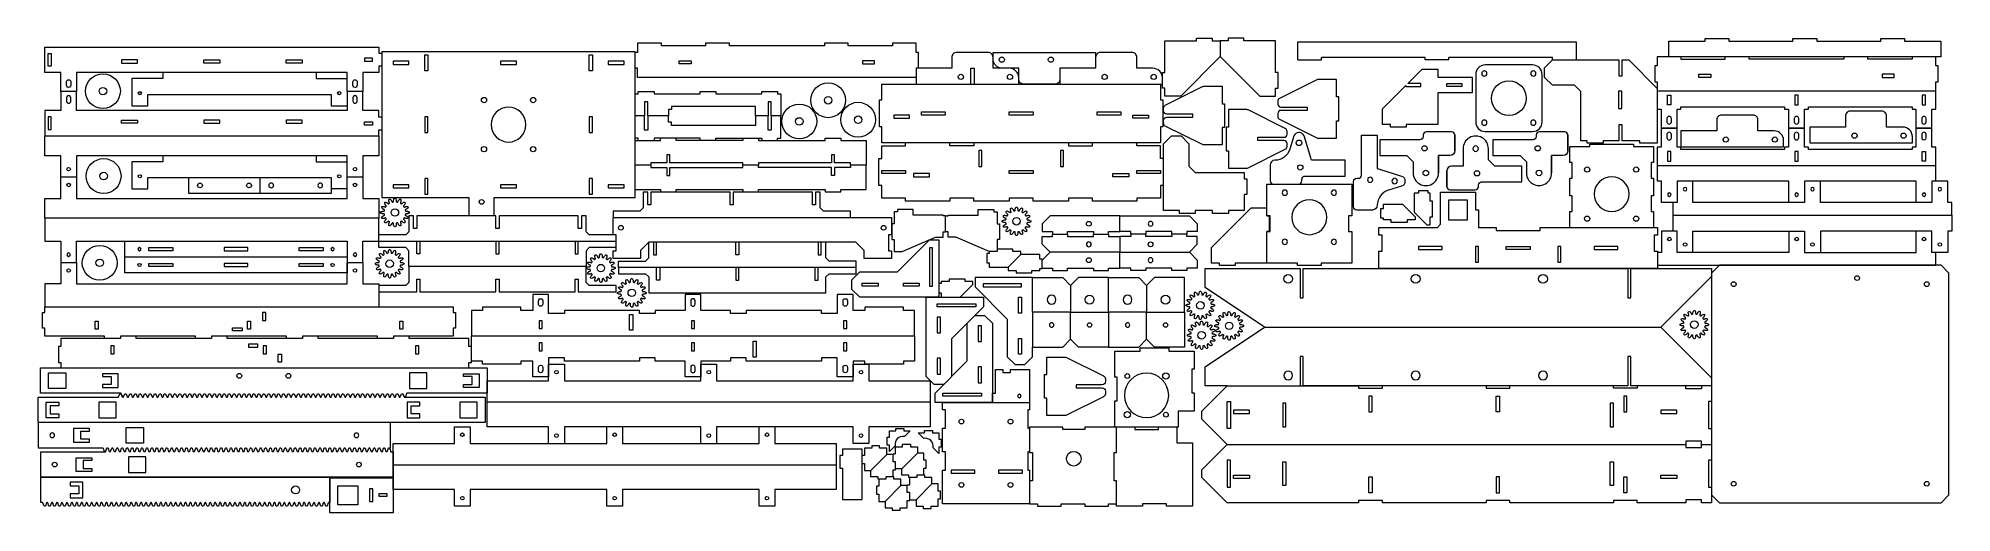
# Model space of a CAD drawing. Header units: millimetres. Extents: x -607 to 602, y -457 to -158.
import ezdxf
from ezdxf.lldxf.tags import DXFTag

# ---------------------------------------------------------------- set-up
doc = ezdxf.new("R2010")
doc.units = ezdxf.units.MM
doc.header["$MEASUREMENT"] = 0
doc.layers.add('Default', color=7, linetype='Continuous')
doc.layers.add('PHOTOGATE_OBSTRU', color=7, linetype='Continuous')
tags = doc.linetypes.add('New Line1', pattern=[4.6, 3.1, -1.5]).pattern_tags.tags
tags[6:7] = [DXFTag(74, 4), DXFTag(75, 0), DXFTag(340, '0'), DXFTag(46, 1.0), DXFTag(50, 0.0), DXFTag(44, 0.0), DXFTag(45, 0.0)]
tags[4:5] = [DXFTag(74, 4), DXFTag(75, 0), DXFTag(340, '0'), DXFTag(46, 1.0), DXFTag(50, 0.0), DXFTag(44, 0.0), DXFTag(45, 0.0)]

msp = doc.modelspace()

# ---------------------------------------------------------------- linework, layer by layer
at = {"layer": 'Default', "color": 250, "lineweight": 9}
for points in [[(-389.6758, -175.1016), (-391.6758, -175.1016), (-391.6758, -179.2266), (-401.6758, -179.2266), (-401.6758, -191.2266), (-411.6758, -191.2266), (-411.6758, -179.2266), (-582.6758, -179.2266), (-582.6758, -191.2266), (-592.6758, -191.2266), (-592.6758, -179.2266), (-602.6758, -179.2266), (-602.6758, -163.2266), (-391.6758, -163.2266), (-391.6758, -167.1016), (-389.6758, -167.1016)], [(-318.6758, -269.7266), (-318.6758, -258.101), (-229.6758, -258.101), (-229.6758, -166.101), (-389.6758, -166.101), (-389.6758, -258.101), (-334.6758, -258.101), (-334.6758, -269.7266)], [(-6.5255, -166.526), (-26.5255, -166.5261)], [(-3.5256, -170.5314), (-3.5256, -166.5368), (61.3126, -166.5368), (61.3126, -176.5368), (38.7191, -176.5368), (38.7191, -186.5368), (103.5573, -186.5368), (103.5573, -182.5422)], [(84.3126, -166.5368), (64.3126, -166.5368)], [(115.0572, -194.1118), (105.0573, -194.1118), (105.0573, -189.1117), (103.5573, -189.1118), (103.5573, -179.1118), (105.0573, -179.1118), (105.0573, -159.1118), (125.0573, -159.1118), (125.0574, -157.6118), (135.0573, -157.6118), (135.0573, -159.1118), (140.0573, -159.1118), (140.0573, -169.1118), (115.0572, -194.1118)], [(165.0573, -194.1118), (175.0573, -194.1118), (175.0573, -189.1118), (176.5573, -189.1118), (176.5573, -179.1118), (175.0573, -179.1119), (175.0573, -159.1118), (155.0573, -159.1118), (155.0573, -157.6118), (145.0573, -157.6118), (145.0573, -159.1118), (140.0573, -159.1118), (140.0573, -169.1118), (165.0573, -194.1118)], [(595.4518, -159.3371), (595.4518, -169.3371), (423.4518, -169.3371), (423.4518, -159.3371), (446.4518, -159.3371), (446.4518, -157.8371), (461.4518, -157.8371), (461.4518, -159.3371), (501.9518, -159.3371), (501.9518, -157.8371), (516.9518, -157.8371), (516.9518, -159.3371), (557.4518, -159.3371), (557.4518, -157.8371), (572.4518, -157.8371), (572.4518, -159.3371), (595.4518, -159.3371)], [(-528.1571, -179.2266), (-528.1571, -183.0088), (-547.6758, -183.0088), (-547.6758, -200.2266), (-537.6758, -200.2266), (-537.6758, -193.0066), (-421.6758, -193.0066), (-421.6758, -200.2266), (-411.6758, -200.2266)], [(-431.1945, -179.2266), (-431.1945, -183.0088), (-411.6758, -183.0088)], [(-29.5255, -169.526), (-29.5255, -176.526), (-52.1191, -176.526), (-52.1191, -186.5224), (-17.5255, -186.526), (-17.5256, -176.5287), (-15.5255, -176.5287), (-15.5255, -186.5262), (12.7192, -186.5291), (12.7191, -182.5314)], [(6.7191, -176.5314), (-3.5255, -176.5314), (-3.5255, -169.526)], [(12.7191, -183.5368), (12.7191, -176.5314), (2.4744, -176.5314)], [(97.5573, -176.5422), (87.3126, -176.5422), (87.3126, -169.5368)], [(257.2657, -188.1188), (266.7657, -188.1188), (266.7657, -186.1188), (258.5565, -186.1188), (267.5565, -177.1188), (277.5565, -177.1188), (277.5565, -182.1188), (299.2657, -182.1188), (299.2657, -192.1188), (277.5565, -192.1188), (277.5565, -212.1188), (257.5565, -212.1188), (257.5565, -213.6188), (247.5565, -213.6188), (247.5565, -212.1188), (242.5565, -212.1188), (242.5565, -202.1188), (257.2657, -187.4097), (257.2657, -188.1188)], [(301.4728, -180.4404), (301.4728, -210.4404)], [(337.4728, -174.4404), (307.4728, -174.4404)], [(343.4728, -210.4404), (343.4728, -180.4404)], [(416.2188, -189.2666), (416.2188, -223.7666), (405.1093, -223.7666), (405.1093, -222.2666), (393.9998, -222.2666), (393.9998, -212.2666), (391.9998, -212.2666), (391.9998, -222.2666), (381.9998, -222.2666), (381.9998, -223.7666), (371.9998, -223.7666), (371.9998, -222.2666), (367.9988, -222.2666), (367.9988, -191.2666), (363.9988, -187.2666), (349.9988, -187.2666), (344.9988, -182.2666), (344.9988, -176.2666), (349.9988, -171.2666), (391.9998, -171.2666), (391.9998, -181.2666), (393.9998, -181.2666), (393.9998, -171.2666), (398.2188, -171.2666), (416.2188, -189.2666)], [(423.4518, -169.3371), (416.2188, -169.3371), (416.2188, -175.0871), (414.7188, -175.0871), (414.7188, -185.0871), (416.2188, -185.0871), (416.2188, -190.8371), (592.2188, -190.8371), (592.2188, -185.0871), (593.7188, -185.0871), (593.7188, -175.0871), (592.2188, -175.0871), (592.2188, -169.3371)], [(431.2188, -169.3371), (431.2188, -170.8371), (459.2188, -170.8371), (459.2188, -169.3371)], [(534.2188, -169.3371), (534.2188, -170.8371), (474.2188, -170.8371), (474.2188, -169.3371)], [(577.2188, -169.3371), (577.2188, -170.8371), (549.2188, -170.8371), (549.2188, -169.3371)], [(-592.6758, -191.2266), (-592.6758, -203.2266), (-602.6758, -203.2266), (-602.6758, -219.2266)], [(-411.6758, -191.2266), (-411.6758, -203.2266), (-582.6758, -203.2266), (-582.6758, -191.2266)], [(-389.6758, -207.3516), (-391.6758, -207.3516), (-391.6758, -203.2266), (-401.6758, -203.2266), (-401.6758, -191.2266)], [(-73.7416, -196.5368), (-73.7416, -186.5368), (102.2584, -186.5368), (102.2584, -196.5368), (103.7584, -196.5368), (103.7584, -213.5368), (102.2584, -213.5368), (102.2584, -223.5368), (-73.7416, -223.5368), (-73.7416, -213.5368), (-75.2416, -213.5368), (-75.2416, -196.5368), (-73.7416, -196.5368)], [(35.7191, -186.5368), (15.7191, -186.5368)], [(105.3386, -199.88), (128.8107, -188.1439)], [(129.7051, -187.9328), (141.233, -187.9328), (141.233, -198.9328), (142.733, -198.9328), (142.733, -213.9328)], [(201.003, -183.8265), (177.5309, -195.5626)], [(201.8974, -220.6154), (213.4253, -220.6154), (213.4253, -209.6154), (214.9253, -209.6154), (214.9253, -194.6154), (213.4253, -194.6154), (213.4253, -183.6154), (201.8974, -183.6154)], [(393.7328, -190.8876), (391.7328, -190.8876), (391.7328, -201.8876), (393.7328, -201.8876), (393.7328, -190.8876)], [(416.2188, -202.3371), (418.7188, -202.3371), (418.7188, -214.3372), (428.7188, -214.3371), (428.7188, -202.3371), (431.2188, -202.337), (431.2188, -200.8371), (496.7188, -200.8371), (496.7188, -202.3371), (499.2188, -202.3372), (499.2188, -214.3371), (509.2188, -214.3371), (509.2188, -202.3371), (511.7188, -202.3371), (511.7188, -200.8371), (577.2188, -200.8371), (577.2188, -202.3371), (579.7188, -202.3371), (579.7188, -214.3371), (589.7188, -214.3371), (589.7188, -202.3371), (592.2188, -202.3371), (592.2188, -190.8371)], [(104.233, -203.4328), (104.233, -201.6688)], [(106.233, -207.4328), (122.733, -207.4328), (122.733, -205.4328), (106.233, -205.4328)], [(156.7996, -202.6312), (145.2718, -202.6312), (145.2718, -213.6312), (143.7718, -213.6312), (143.7718, -228.6312), (145.2718, -228.6312), (145.2718, -239.6312), (156.7996, -239.6312)], [(181.1662, -214.5784), (157.6941, -202.8424)], [(176.4253, -197.3514), (176.4253, -199.1154)], [(176.4253, -205.1154), (176.4253, -206.8793)], [(178.4253, -201.1154), (194.9253, -201.1154), (194.9253, -203.1154), (178.4253, -203.1154)], [(558.1752, -203.6613), (538.1752, -203.6613)], [(-391.6758, -219.2266), (-391.6758, -215.3516), (-389.6758, -215.3516)], [(104.233, -211.1967), (104.233, -209.4328)], [(128.8107, -224.7216), (105.3386, -212.9856)], [(142.733, -213.9328), (141.233, -213.9328), (141.233, -224.9328), (129.7051, -224.9328)], [(177.5309, -208.6682), (201.003, -220.4042)], [(182.2718, -218.1312), (182.2718, -216.3673)], [(190.1228, -217.1011), (189.5264, -217.1011)], [(286.2413, -216.6425), (270.2413, -216.6425)], [(307.4728, -216.4404), (337.4728, -216.4404)], [(357.7395, -216.6188), (341.7395, -216.6188)], [(418.7188, -214.3371), (418.7188, -226.3371), (416.2188, -226.3371), (416.2188, -237.8371), (592.2188, -237.8371), (592.2188, -226.3371), (589.7188, -226.3371), (589.7188, -214.3371), (579.7188, -214.3371), (579.7188, -226.3371), (577.2188, -226.3371), (577.2188, -227.8371), (511.7188, -227.8371), (511.7188, -226.3371), (509.2188, -226.3371), (509.2188, -214.3371), (499.2188, -214.3371), (499.2188, -226.3371), (496.7188, -226.3371), (496.7188, -227.8371), (431.2188, -227.8371), (431.2188, -226.3371), (428.7188, -226.3371), (428.7188, -214.3371), (418.7188, -214.3371)], [(453.8116, -209.0762), (453.8116, -216.0762), (431.2181, -216.0762), (431.2181, -226.0762), (496.0563, -226.0762), (496.0563, -222.0816)], [(476.8116, -206.0762), (456.8116, -206.0762)], [(490.0563, -216.0816), (479.8116, -216.0816), (479.8116, -209.0762)], [(535.1752, -206.6613), (535.1752, -213.6613), (512.5817, -213.6613), (512.5817, -223.6613), (577.4199, -223.6613), (577.4199, -219.6667)], [(571.4199, -213.6667), (561.1752, -213.6667), (561.1752, -206.6613)], [(-391.6778, -231.7266), (-401.6758, -231.7266), (-401.6758, -245.2266), (-411.6758, -245.2266), (-411.6758, -231.7266), (-582.6758, -231.7266), (-582.6758, -245.2266), (-592.6758, -245.2266), (-592.6758, -231.7266), (-602.6758, -231.7266), (-602.6758, -219.2266), (-391.6778, -219.2266), (-391.6778, -231.7266)], [(-229.6758, -222.1516), (-213.6758, -222.1516), (-213.6758, -220.6516)], [(-151.6758, -220.6516), (-151.6758, -222.1516), (-109.6758, -222.1516), (-109.6758, -220.6516), (-99.6758, -220.6516), (-99.6758, -222.1516), (-83.6758, -222.1516), (-83.6758, -237.6516), (-93.6758, -237.6516), (-93.6758, -236.1516), (-103.6758, -236.1516), (-103.6758, -231.1516), (-105.6758, -231.1516), (-105.6758, -236.1516), (-151.6758, -236.1516), (-151.6758, -237.6516), (-161.6758, -237.6516), (-161.6758, -236.1516), (-207.6758, -236.1516), (-207.6758, -231.1516), (-209.6758, -231.1516), (-209.6758, -236.1516), (-219.6758, -236.1516), (-219.6758, -237.6516), (-229.6758, -237.6516)], [(-161.6758, -220.6516), (-161.6758, -222.1516), (-203.6758, -222.1516), (-203.6758, -220.6516)], [(104.2584, -250.5368), (102.2584, -250.5368), (102.2584, -258.5368), (87.2584, -258.5368), (87.2584, -260.5368), (59.2584, -260.5368), (59.2584, -258.5368), (44.2584, -258.5368), (44.2584, -260.5368), (21.7584, -260.5368), (21.7584, -258.5368), (6.7584, -258.5368), (6.7584, -260.5368), (-15.7416, -260.5368), (-15.7416, -258.5368), (-30.7416, -258.5368), (-30.7416, -260.5368), (-58.7416, -260.5368), (-58.7416, -258.5368), (-73.7416, -258.5368), (-73.7416, -250.5368), (-75.7416, -250.5368), (-75.7416, -233.5368), (-73.7416, -233.5368), (-73.7416, -225.5368), (-58.7416, -225.5368), (-58.7416, -223.5368)], [(-15.7416, -223.5368), (-15.7416, -225.5368), (-30.7416, -225.5368), (-30.7416, -223.5368)], [(44.2584, -223.5368), (44.2584, -225.5368), (59.2584, -225.5368), (59.2584, -223.5368)], [(104.2584, -233.5368), (102.2584, -233.5368), (102.2584, -225.5368), (87.2584, -225.5368), (87.2584, -223.5368)], [(124.2584, -242.2486), (155.2584, -242.2486), (155.2584, -246.2496), (156.7584, -246.2496), (156.7584, -256.2496), (155.2584, -256.2496), (155.2584, -266.2496), (145.2584, -266.2496), (145.2584, -268.2496), (135.2584, -268.2496), (135.2584, -266.2496), (124.2584, -266.2496), (124.2584, -268.2496), (114.2584, -268.2496), (114.2584, -266.2496), (104.2584, -266.2496), (104.2584, -224.2486), (109.2584, -219.2486), (115.2584, -219.2486), (120.2584, -224.2486), (120.2584, -238.2486), (124.2584, -242.2486)], [(157.6941, -239.4201), (181.1662, -227.684)], [(180.2718, -222.1312), (163.7718, -222.1312), (163.7718, -220.1312), (180.2718, -220.1312)], [(182.2718, -225.8952), (182.2718, -224.1312)], [(186.6645, -219.2016), (184.0195, -227.6174)], [(197.3646, -233.1372), (192.9848, -219.2016)], [(229.3001, -244.0181), (229.3001, -218.6746), (239.2824, -218.6746), (239.2824, -239.8838)], [(266.2413, -221.6425), (240.8978, -221.6425), (240.8978, -231.6425), (257.9913, -231.6425), (261.9913, -235.6425), (261.9913, -242.6425)], [(268.2413, -218.6425), (268.2413, -219.6425)], [(293.489, -227.2997), (293.4889, -238.2997), (286.7452, -238.2997)], [(288.2413, -228.6247), (288.2413, -218.6425), (288.2413, -228.6247)], [(305.239, -248.2997), (330.5825, -248.2997), (330.5825, -238.2997), (313.489, -238.2997), (309.489, -234.2997), (309.489, -227.2997)], [(337.7395, -221.6188), (312.396, -221.6188), (312.396, -231.6188), (329.4895, -231.6188), (333.4895, -235.6188), (333.4895, -242.6188)], [(339.7395, -218.6188), (339.7395, -219.6188)], [(359.7395, -228.601), (359.7395, -218.6188), (359.7395, -228.601)], [(360.9188, -276.9868), (360.9188, -266.9868), (362.4188, -266.9868), (362.4188, -256.9868), (360.9188, -256.9868), (360.9188, -245.9868), (362.4188, -245.9868), (362.4188, -235.9868), (360.9188, -235.9868), (360.9188, -225.9868), (373.5962, -225.9868), (373.5962, -224.4868), (401.2413, -224.4868), (401.2413, -225.9868), (413.9188, -225.9868), (413.9188, -235.9868), (412.4188, -235.9868), (412.4188, -245.9868), (413.9188, -245.9868), (413.9188, -256.9868), (412.4188, -256.9868), (412.4188, -266.9868), (413.9188, -266.9868), (413.9188, -276.9868)], [(-528.1571, -231.7266), (-528.1571, -235.5088), (-547.6758, -235.5088), (-547.6758, -252.7266), (-537.6758, -252.7266), (-537.6758, -245.5066), (-421.6758, -245.5066), (-421.6758, -255.5066), (-466.6758, -255.5066), (-466.6758, -245.5066)], [(-431.1944, -231.7266), (-431.1944, -235.5088), (-411.6758, -235.5088)], [(-229.6758, -253.1516), (-213.6758, -253.1516), (-213.6758, -254.6516), (-203.6758, -254.6516), (-203.6758, -253.1516), (-161.6758, -253.1516), (-161.6758, -254.6516), (-151.6758, -254.6516), (-151.6758, -253.1516), (-109.6758, -253.1516), (-109.6758, -254.6516), (-99.6758, -254.6516), (-99.6758, -253.1516), (-83.6758, -253.1516), (-83.6758, -237.6516)], [(-219.6758, -237.6516), (-219.6758, -239.1516), (-209.6758, -239.1516), (-209.6758, -244.1516), (-207.6758, -244.1516), (-207.6758, -239.1516), (-161.6758, -239.1516), (-161.6758, -237.6516)], [(-93.6758, -237.6516), (-93.6758, -239.1516), (-103.6758, -239.1516), (-103.6758, -244.1516), (-105.6758, -244.1516), (-105.6758, -239.1516), (-151.6758, -239.1516), (-151.6758, -237.6516)], [(171.5746, -237.6188), (171.5746, -247.6011)], [(193.5746, -244.6011), (218.9181, -244.6011), (218.9181, -234.6188), (197.7089, -234.6188)], [(240.764, -240.2281), (254.6996, -244.6079)], [(284.735, -231.6425), (277.9913, -231.6425), (277.9913, -242.6425), (277.9913, -231.6425)], [(283.239, -241.3175), (283.239, -251.2997), (283.239, -241.3175)], [(356.2332, -231.6188), (349.4895, -231.6188), (349.4895, -242.6188), (349.4895, -231.6188)], [(499.3001, -261.3271), (499.3001, -247.8371), (428.8001, -247.8371), (428.8001, -261.3271), (418.8001, -261.3271), (418.8001, -247.8371), (416.3001, -247.8371), (416.3001, -237.8371)], [(592.3001, -247.8371), (592.3001, -237.8371)], [(-401.6758, -245.2266), (-401.6758, -258.7266), (-391.6758, -258.7266), (-391.6758, -271.2266), (-602.6738, -271.2266), (-602.6738, -258.7266), (-592.6758, -258.7266), (-592.6758, -245.2266)], [(-582.6758, -245.2266), (-582.6758, -258.7266), (-411.6758, -258.7266), (-411.6758, -245.2266)], [(-466.6758, -255.5066), (-511.6758, -255.5066), (-511.6758, -245.5066)], [(-411.6758, -252.7266), (-421.6758, -252.7266)], [(-360.6758, -256.091), (-360.6758, -246.091), (-362.6758, -246.091), (-362.6758, -256.091), (-360.6758, -256.091)], [(-256.6758, -256.091), (-256.6758, -246.091), (-258.6758, -246.091), (-258.6758, -256.091), (-256.6758, -256.091)], [(188.8732, -301.1011), (188.8732, -299.6011), (169.5732, -299.6011), (169.5732, -279.6011), (171.5732, -279.6011), (171.5732, -269.6011), (169.5732, -269.6011), (169.5732, -249.6011), (223.1732, -249.6011), (223.1732, -269.6011), (221.1732, -269.6011), (221.1732, -279.6011), (223.1732, -279.6011), (223.1732, -299.6011), (203.8732, -299.6011), (203.8732, -301.1011), (188.8732, -301.1011)], [(191.5746, -247.6011), (191.5746, -246.6011)], [(224.3001, -264.0181), (224.3001, -248.0181)], [(226.3001, -246.0181), (227.3001, -246.0181)], [(254.6996, -250.9282), (246.2838, -253.5732)], [(256.8001, -247.4699), (256.8001, -248.0663)], [(270.6737, -275.4024), (272.6737, -275.4024), (272.6737, -270.4024), (274.1737, -270.4024), (274.1737, -260.4024), (272.6737, -260.4024), (272.6737, -255.4024), (271.4237, -255.4024), (271.4237, -253.9024), (265.4237, -253.9024), (265.4237, -255.4024), (262.6737, -255.4024), (262.6737, -267.4024), (270.6737, -275.4024)], [(285.2389, -253.2997), (301.239, -253.2997)], [(303.239, -251.2997), (303.239, -250.2997)], [(579.8001, -261.3271), (579.8001, -247.8371), (509.3001, -247.8371), (509.3001, -261.3371), (438.8001, -261.3371), (438.8001, -247.8371)], [(602.3001, -269.3371), (602.3001, -261.3371), (599.8001, -261.3371), (599.8001, -247.8371), (589.8001, -247.8371), (589.8001, -261.3371), (519.3001, -261.3371), (519.3001, -247.8371)], [(-93.6738, -270.7266), (-93.6738, -266.7266), (-110.6738, -266.7266), (-112.6738, -264.7266), (-112.6738, -254.7266), (-115.6738, -254.7266), (-115.6738, -262.7266), (-117.6738, -262.7266), (-117.6738, -254.7266), (-167.6738, -254.7266), (-167.6738, -262.7266), (-169.6738, -262.7266), (-169.6738, -254.7266), (-219.6738, -254.7266), (-219.6738, -262.7266), (-221.6738, -262.7266), (-221.6738, -254.7266), (-224.6738, -254.7266), (-224.6738, -264.7266), (-226.6738, -266.7266), (-243.6738, -266.7266), (-243.6738, -270.7266)], [(-33.4755, -269.7092), (-34.9755, -269.7092), (-34.9755, -269.2092), (-53.9755, -269.2092), (-53.9755, -265.7092), (-63.9755, -265.7092), (-63.9755, -267.2092), (-65.9755, -267.2092), (-65.9755, -274.7092), (-67.4755, -274.7092), (-67.4755, -284.7092), (-65.9755, -284.7092), (-65.9755, -292.2092), (-60.9755, -292.2092), (-39.9755, -283.2092), (-34.9755, -283.2092), (-34.9755, -279.7092), (-33.4755, -279.7092)], [(-2.9755, -267.2092), (-0.9755, -267.2092), (-0.9755, -274.7092), (0.5245, -274.7092), (0.5245, -284.7092), (-0.9755, -284.7092), (-0.9755, -292.2092), (-5.9755, -292.2092), (-26.9755, -283.2092), (-31.9755, -283.2092), (-31.9755, -279.7092), (-33.4755, -279.7092), (-33.4755, -269.7092), (-31.9755, -269.7092), (-31.9755, -269.2092), (-12.9755, -269.2092), (-12.9755, -265.7092), (-2.9755, -265.7092), (-2.9755, -267.2092)], [(169.5732, -299.6011), (149.5732, -299.6011), (149.5732, -301.1011), (139.5732, -301.1011), (139.5732, -299.6011), (134.5732, -299.6011), (134.5732, -289.6011), (159.5732, -264.6011), (169.5732, -264.6011)], [(303.3001, -265.8463), (303.3001, -276.9868), (314.4776, -276.9868), (314.4776, -278.9857), (342.1226, -278.9857), (342.1226, -276.9868), (416.3001, -276.9868), (416.3001, -281.9868), (414.3001, -281.9868), (414.3001, -291.9868), (416.3001, -291.9868), (416.3001, -302.9868), (240.3001, -302.9868), (240.3001, -291.9868), (242.3001, -291.9868), (242.3001, -281.9868), (240.3001, -281.9868), (240.3001, -276.9868), (277.3001, -276.9868), (279.3001, -274.9868), (279.3001, -254.7368), (301.3001, -254.7368), (301.3001, -265.8463), (303.3001, -265.8463)], [(263.1296, -270.3257), (263.1296, -272.3257), (258.1296, -272.3257), (258.1296, -273.8257), (248.1296, -273.8257), (248.1296, -272.3257), (243.1296, -272.3257), (243.1296, -271.0757), (241.6296, -271.0757), (241.6296, -265.0757), (243.1296, -265.0757), (243.1296, -262.3257), (255.1296, -262.3257), (263.1296, -270.3257)], [(426.3001, -279.3371), (426.3001, -269.3371), (426.3001, -261.3371)], [(-582.6738, -299.2266), (-582.6738, -312.7266), (-411.6738, -312.7266), (-411.6738, -299.2266), (-401.6738, -299.2266), (-401.6738, -285.7266), (-391.6738, -285.7266), (-391.6738, -271.2266), (-602.6738, -271.2266), (-602.6738, -285.7266), (-592.6738, -285.7266), (-592.6738, -299.2266), (-582.6738, -299.2266), (-582.6738, -285.7266), (-411.6738, -285.7266), (-411.6738, -295.7266), (-552.1138, -295.7266), (-552.1138, -285.7266)], [(-243.6738, -281.7266), (-243.6738, -270.7266), (-67.6738, -270.7266), (-67.6738, -281.7266), (-69.6738, -281.7266), (-69.6738, -291.7266), (-67.6738, -291.7266), (-67.6738, -296.7266), (-84.9538, -296.7266), (-84.9538, -291.5195), (-90.2467, -286.2266), (-221.1009, -286.2266), (-226.3938, -291.5195), (-226.3938, -296.7266), (-243.6738, -296.7266), (-243.6738, -291.7266), (-241.6738, -291.7266), (-241.6738, -281.7266), (-258.6738, -281.7266), (-260.6738, -279.7266), (-260.6738, -269.7266), (-263.6738, -269.7266), (-263.6738, -277.7266), (-265.6738, -277.7266), (-265.6738, -269.7266), (-315.6738, -269.7266), (-315.6738, -277.7266), (-317.6738, -277.7266), (-317.6738, -269.7266), (-367.6738, -269.7266), (-367.6738, -277.7266), (-369.6738, -277.7266), (-369.6738, -269.7266), (-372.6738, -269.7266), (-372.6738, -279.7266), (-374.6738, -281.7266), (-391.6738, -281.7266)], [(76.5245, -269.6928), (32.5245, -269.6928), (27.5245, -274.6928), (27.5245, -279.6928), (34.0245, -279.6928), (34.0245, -281.1928)], [(83.5245, -281.1928), (83.5245, -279.6928), (76.5245, -279.6928), (76.5245, -269.6928), (120.5245, -269.6928), (125.5245, -274.6928), (125.5245, -279.6928), (119.0245, -279.6928), (119.0245, -281.1928)], [(169.5732, -269.6011), (171.0732, -269.6011), (171.0732, -279.6011), (169.5732, -279.6011)], [(236.2824, -266.0181), (226.3001, -266.0181)], [(426.3001, -269.3371), (602.3001, -269.3371), (602.3001, -279.3371), (599.8001, -279.3371), (599.8001, -292.8271), (589.8001, -292.8271), (589.8001, -279.3371), (519.3001, -279.3371), (519.3001, -292.8271)], [(-372.6738, -301.7266), (-372.6738, -291.7266), (-374.6738, -289.7266), (-391.6738, -289.7266), (-391.6738, -285.7266), (-241.6738, -285.7266)], [(-365.6738, -285.7266), (-365.6738, -293.7266), (-367.6738, -293.7266), (-367.6738, -285.7266)], [(-317.6738, -285.7266), (-317.6738, -293.7266), (-315.6738, -293.7266), (-315.6738, -285.7266)], [(-267.6738, -285.7266), (-267.6738, -293.7266), (-265.6738, -293.7266), (-265.6738, -285.7266)], [(-241.6738, -289.7266), (-258.6738, -289.7266), (-260.6738, -291.7266), (-260.6738, -301.7266)], [(-90.1009, -302.2266), (-240.1009, -302.2266), (-240.1009, -306.2266), (-223.1009, -306.2266), (-221.1009, -308.2266), (-221.1009, -318.2266), (-109.1009, -318.2266), (-109.1009, -308.2266), (-107.1009, -306.2266), (-90.1009, -306.2266), (-90.1009, -302.2266), (-90.1009, -298.2266), (-107.1009, -298.2266), (-109.1009, -296.2266), (-109.1009, -286.2266)], [(-240.1009, -302.2266), (-240.1009, -298.2266), (-223.1009, -298.2266), (-221.1009, -296.2266), (-221.1009, -286.2266)], [(-218.1009, -286.2266), (-218.1009, -294.2266), (-216.1009, -294.2266), (-216.1009, -286.2266)], [(-164.1009, -286.2266), (-164.1009, -294.2266), (-166.1009, -294.2266), (-166.1009, -286.2266)], [(-114.1009, -286.2266), (-114.1009, -294.2266), (-112.1009, -294.2266), (-112.1009, -286.2266)], [(-87.6966, -305.1553), (-63.9244, -305.1553), (-43.6966, -284.9275), (-37.6966, -284.9275), (-37.6966, -321.1553), (-87.6966, -321.1553), (-92.6966, -316.1553), (-92.6966, -310.1553), (-87.6966, -305.1553)], [(120.5245, -292.6928), (125.5245, -297.6928), (125.5245, -302.6928), (119.0245, -302.6928), (119.0245, -304.1928), (109.5245, -304.1928), (109.5245, -302.6928), (93.0245, -302.6928), (93.0245, -304.1928), (83.5245, -304.1928), (83.5245, -302.6928), (76.5245, -302.6928), (76.5245, -292.6928), (32.5245, -292.6928), (27.5245, -287.6928), (27.5245, -282.6928), (34.0245, -282.6928), (34.0245, -281.1928), (43.5245, -281.1928), (43.5245, -282.6928), (60.0245, -282.6928), (60.0245, -281.1928), (69.5245, -281.1928), (69.5245, -282.6928), (76.5245, -282.6928)], [(43.5245, -281.1928), (43.5245, -279.6928), (60.0245, -279.6928), (60.0245, -281.1928)], [(69.5245, -281.1928), (69.5245, -279.6928), (76.5245, -279.6928)], [(125.5245, -287.6928), (125.5245, -282.6928), (119.0245, -282.6928), (119.0245, -281.1928), (109.5245, -281.1928), (109.5245, -282.6928), (93.0245, -282.6928), (93.0245, -281.1928), (83.5245, -281.1928), (83.5245, -282.6928), (76.5245, -282.6928), (76.5245, -292.6928), (120.5245, -292.6928), (125.5245, -287.6928)], [(109.5245, -281.1928), (109.5245, -279.6928), (93.0245, -279.6928), (93.0245, -281.1928)], [(499.3001, -279.3371), (499.3001, -292.8371), (428.8001, -292.8371), (428.8001, -279.3371), (418.8001, -279.3371), (418.8001, -292.8371), (416.3001, -292.8371), (416.3001, -300.8371), (592.3001, -300.8371), (592.3001, -292.8371)], [(438.8001, -292.8271), (438.8001, -279.3371), (509.3001, -279.3371), (509.3001, -292.8371), (579.8001, -292.8371), (579.8001, -279.3371)], [(-592.6738, -299.2266), (-592.6738, -312.7266), (-602.6738, -312.7266), (-602.6738, -327.2266)], [(-411.6738, -295.7266), (-411.6738, -305.7266), (-552.1138, -305.7266), (-552.1138, -295.7266)], [(-401.6738, -299.2266), (-401.6738, -312.7266), (-391.6738, -312.7266), (-391.6738, -327.2266)], [(-391.6738, -317.7266), (-367.6738, -317.7266), (-367.6738, -309.7266), (-365.6738, -309.7266), (-365.6738, -317.7266), (-317.6738, -317.7266), (-317.6738, -309.7266), (-315.6738, -309.7266), (-315.6738, -317.7266), (-267.6738, -317.7266), (-267.6738, -309.7266), (-265.6738, -309.7266), (-265.6738, -317.7266), (-241.6738, -317.7266), (-241.6738, -313.7266), (-258.6738, -313.7266), (-260.6738, -311.7266), (-260.6738, -301.7266), (-372.6738, -301.7266), (-372.6738, -311.7266), (-374.6738, -313.7266), (-391.6738, -313.7266)], [(-214.1009, -302.2266), (-214.1009, -310.2266), (-216.1009, -310.2266), (-216.1009, -302.2266)], [(-166.1009, -302.2266), (-166.1009, -310.2266), (-164.1009, -310.2266), (-164.1009, -302.2266)], [(-116.1009, -302.2266), (-116.1009, -310.2266), (-114.1009, -310.2266), (-114.1009, -302.2266)], [(-5.9755, -292.2092), (-5.9755, -293.4592), (-7.4755, -293.4592), (-7.4755, -299.4592), (-5.9755, -299.4592), (-5.9755, -302.2092), (6.0245, -302.2092), (14.0245, -294.2092), (14.0245, -292.2092), (9.0245, -292.2092), (9.0245, -290.7092), (-0.9755, -290.7092)], [(6.0245, -302.2092), (6.0245, -304.2092), (11.0245, -304.2092), (11.0245, -305.7092), (21.0245, -305.7092), (21.0245, -304.2092), (26.0245, -304.2092), (26.0245, -302.9592), (27.5245, -302.9592), (27.5245, -296.9592), (26.0245, -296.9592), (26.0245, -294.2092), (14.0245, -294.2092), (6.0245, -302.2092)], [(32.5245, -292.6928), (27.5245, -297.6928)], [(595.5214, -300.8371), (455.5214, -300.8371), (450.5214, -305.8371), (450.5214, -445.8371), (455.5214, -450.8371), (595.5214, -450.8371), (600.5214, -445.8371), (600.5214, -305.8371), (595.5214, -300.8371)], [(-24.1966, -321.1553), (-16.1966, -313.1553), (-16.1966, -311.1553), (-21.1966, -311.1553), (-21.1966, -309.6553), (-31.1966, -309.6553), (-31.1966, -311.1553), (-36.1966, -311.1553), (-36.1966, -312.4053), (-37.6966, -312.4053)], [(21.5101, -308.6215), (-14.7177, -308.6215), (-14.7177, -314.6215), (5.5101, -334.8493), (5.5101, -358.6215), (10.5101, -363.6215), (16.5101, -363.6215), (21.5101, -358.6215), (21.5101, -352.6215)], [(45.5101, -313.6215), (45.5101, -330.6215), (21.5101, -330.6215), (21.5101, -308.6215), (40.5101, -308.6215), (45.5101, -313.6215)], [(21.5101, -330.6215), (21.5101, -352.6215), (40.5101, -352.6215), (45.5101, -347.6215), (45.5101, -330.6215), (69.5101, -330.6215), (69.5101, -308.6215), (50.5101, -308.6215), (45.5101, -313.6215)], [(27.5245, -302.6928), (34.0245, -302.6928), (34.0245, -304.1928), (43.5245, -304.1928), (43.5245, -302.6928), (60.0245, -302.6928), (60.0245, -304.1928), (69.5245, -304.1928), (69.5245, -302.6928), (76.5245, -302.6928)], [(69.5101, -308.6215), (88.5101, -308.6215), (93.5101, -313.6215), (93.5101, -330.6215), (69.5101, -330.6215), (69.5101, -352.6215), (50.5101, -352.6215), (45.5101, -347.6215)], [(69.5101, -352.6215), (88.5101, -352.6215), (93.5101, -347.6215), (93.5101, -330.6215), (117.5101, -330.6215), (117.5101, -308.6215), (98.5101, -308.6215), (93.5101, -313.6215)], [(167.938, -339.9868), (130.5214, -314.9868), (130.5214, -302.9868), (190.5214, -302.9868), (190.5214, -321.4868), (192.5214, -321.4868), (192.5214, -302.9868), (397.5214, -302.9868), (397.5214, -321.4868), (399.5214, -321.4868), (399.5214, -302.9868), (450.5214, -302.9868), (450.5214, -307.9868), (418.5214, -339.9868)], [(-34.7253, -376.1553), (-40.7253, -376.1553), (-45.7253, -371.1553), (-45.7253, -321.1553), (-9.4975, -321.1553), (-9.4975, -327.1553), (-29.7253, -347.3831), (-29.7253, -371.1553)], [(-37.6966, -318.4053), (-36.1966, -318.4053), (-36.1966, -321.1553)], [(-14.9105, -332.5684), (-8.9105, -332.5684), (-3.9105, -337.5684), (-3.9105, -387.5684), (-40.1384, -387.5684), (-40.1384, -381.5684), (-19.9105, -361.3406), (-19.9105, -337.5684)], [(117.5101, -330.6215), (117.5101, -352.6215), (98.5101, -352.6215), (93.5101, -347.6215)], [(-153.1738, -348.9099), (-153.1738, -358.9099), (-155.1738, -358.9099), (-155.1738, -348.9099), (-153.1738, -348.9099)], [(144.5214, -413.9868), (128.5214, -397.9868), (128.5214, -392.9868), (144.5214, -376.9868), (130.5214, -376.9868), (130.5214, -364.9868), (167.938, -339.9868), (418.5214, -339.9868), (450.5214, -371.9868), (450.5214, -376.9868), (399.5214, -376.9868), (399.5214, -358.4868), (397.5214, -358.4868), (397.5214, -376.9868), (192.5214, -376.9868), (192.5214, -358.4868), (190.5214, -358.4868), (190.5214, -376.9868)], [(28.9942, -369.8592), (30.4942, -369.8592), (30.4942, -358.8592), (42.0221, -358.8592)], [(42.9165, -359.0703), (66.3886, -370.8064)], [(122.0101, -381.5484), (123.5101, -381.5484), (123.5101, -393.0484), (113.5101, -393.0484), (113.5101, -403.0484), (73.5101, -403.0484), (73.5101, -386.5484), (75.0101, -386.5484), (75.0101, -371.5484), (73.5101, -371.5484), (73.5101, -355.0484), (89.5101, -355.0484), (89.5101, -353.0484), (107.5101, -353.0484), (107.5101, -355.0484), (123.5101, -355.0484), (123.5101, -366.5484), (122.0101, -366.5484), (122.0101, -381.5484)], [(-3.9105, -387.5684), (-3.9105, -381.5684), (-1.9205, -381.5684), (-1.9205, -366.6684), (2.5795, -366.6684), (2.5795, -368.6684), (7.5795, -368.6684), (7.5795, -366.6684), (19.5101, -366.6684), (19.5101, -387.5684)], [(42.0221, -395.8592), (30.4942, -395.8592), (30.4942, -384.8592), (28.9942, -384.8592), (28.9942, -369.8592)], [(67.4942, -372.5952), (67.4942, -374.3592)], [(66.3886, -383.912), (42.9165, -395.648)], [(65.4942, -376.3592), (48.9942, -376.3592), (48.9942, -378.3592), (65.4942, -378.3592)], [(67.4942, -380.3592), (67.4942, -382.1231)], [(144.5214, -376.9868), (227.5214, -376.9868), (227.5214, -378.4868), (242.5214, -378.4868), (242.5214, -376.9868)], [(450.5214, -376.9868), (450.5214, -386.9868), (448.5214, -386.9868), (448.5214, -403.9868), (450.5214, -403.9868), (450.5214, -413.9868)], [(-43.1738, -387.4099), (-43.1738, -402.9099), (-81.9238, -402.9099), (-81.9238, -413.4199), (-91.9238, -413.4199), (-91.9238, -402.9099), (-178.1738, -402.9099), (-178.1738, -413.4199)], [(19.5101, -418.6783), (18.5101, -418.6783), (18.5101, -430.1983), (19.5101, -430.1983), (19.5101, -451.5684), (-35.4899, -451.5684), (-35.4899, -430.1783), (-33.4899, -430.1783), (-33.4899, -418.6783), (-35.4899, -418.6783), (-35.4899, -403.6783), (-33.4899, -403.6783), (-33.4899, -392.1783), (-35.4899, -392.1783), (-35.4899, -387.5684), (19.5101, -387.5684), (19.5101, -392.1783), (18.5101, -392.1783), (18.5101, -403.6783), (19.5101, -403.6783)], [(-188.1738, -413.4199), (-188.1738, -402.9099), (-274.4238, -402.9099), (-274.4238, -413.4199)], [(-237.6329, -402.9199), (-237.6329, -413.4199), (-151.3829, -413.4199), (-151.3829, -402.9199)], [(-141.3829, -402.9199), (-141.3829, -413.4199), (-102.6329, -413.4199), (-102.6329, -426.9199)], [(-65.3932, -414.8851), (-68.9777, -418.4696), (-68.9777, -414.4696), (-70.4777, -414.4696), (-70.4777, -409.4696), (-68.9777, -409.4696), (-68.9777, -405.4696), (-64.9795, -405.4696), (-64.9795, -403.9696), (-59.9795, -403.9696), (-59.9795, -405.4696), (-55.9777, -405.4696), (-59.5622, -409.0542)], [(-47.199, -410.2537), (-50.7835, -406.6692), (-46.7835, -406.6692), (-46.7835, -405.1692), (-41.7835, -405.1692), (-41.7835, -406.6692), (-37.7835, -406.6692), (-37.7835, -410.6674), (-36.2835, -410.6674), (-36.2835, -415.6674), (-37.7835, -415.6674), (-37.7835, -419.6692), (-41.3681, -416.0847)], [(73.5101, -403.0684), (54.5101, -403.0684), (54.5101, -404.5684), (40.5101, -404.5684), (40.5101, -403.0684), (19.5101, -403.0684), (19.5101, -419.0684), (21.5101, -419.0684), (21.5101, -437.0684), (19.5101, -437.0684)], [(112.5301, -403.0684), (112.5301, -413.0684), (122.5301, -413.0684), (122.5301, -453.0684), (106.0301, -453.0684), (106.0301, -451.5684), (91.0301, -451.5684), (91.0302, -453.0684), (74.5101, -453.0684), (74.5101, -437.0684), (73.0101, -437.0684), (73.0101, -419.0684), (74.5101, -419.0684), (74.51, -403.0684)], [(-100.2304, -429.0959), (-98.7304, -429.0959), (-98.7304, -448.8059), (-86.1961, -448.8059), (-86.1961, -417.0959), (-98.7304, -417.0959), (-98.7304, -421.0959), (-100.2304, -421.0959), (-100.2304, -429.0959)], [(-86.198, -425.9673), (-84.698, -425.9673), (-84.698, -430.4673), (-80.698, -430.4673), (-70.698, -420.4673), (-70.698, -416.4673), (-75.198, -416.4673), (-75.198, -414.9673), (-80.198, -414.9673), (-80.198, -416.4673), (-84.698, -416.4673), (-84.698, -420.9673), (-86.198, -420.9673)], [(-66.698, -420.4673), (-70.698, -420.4673)], [(-66.698, -434.4673), (-66.698, -429.9673), (-65.198, -429.9673), (-65.198, -424.9673), (-66.698, -424.9673), (-66.698, -419.9673), (-65.198, -419.9673), (-65.198, -415.4673), (-60.698, -415.4673), (-60.698, -413.9673), (-55.698, -413.9673), (-55.698, -415.4673), (-51.198, -415.4673), (-51.198, -419.4673), (-61.198, -429.4673), (-65.198, -429.4673)], [(-47.198, -433.4673), (-47.198, -428.9673), (-45.698, -428.9673), (-45.698, -423.9673), (-47.198, -423.9673), (-47.198, -419.4673), (-51.198, -419.4673)], [(434.2714, -415.9868), (444.2714, -415.9868), (444.2714, -413.9868), (450.5214, -413.9868), (450.5214, -423.9868), (448.5214, -423.9868), (448.5214, -440.9868), (450.5214, -440.9868), (450.5214, -450.9868), (444.2714, -450.9868), (444.2714, -448.9868), (434.2714, -448.9868), (434.2714, -450.9868), (403.5214, -450.9868), (403.5214, -449.4868), (388.5214, -449.4868), (388.5214, -450.9868), (323.0214, -450.9868), (323.0214, -449.4868), (308.0214, -449.4868), (308.0214, -450.9868), (242.5214, -450.9868), (242.5214, -449.4868), (227.5214, -449.4868), (227.5214, -450.9868), (144.5214, -450.9868), (128.5214, -434.9868), (128.5214, -429.9868), (144.5214, -413.9868), (434.2714, -413.9868), (434.2714, -415.9868)], [(-382.5188, -435.1309), (-382.5188, -457.1309), (-422.5188, -457.1309), (-422.5188, -435.1309), (-382.5188, -435.1309)], [(-75.698, -435.9673), (-75.698, -440.4673), (-77.198, -440.4673), (-77.198, -445.4673), (-75.698, -445.4673), (-75.698, -449.9673), (-71.698, -449.9673), (-61.698, -439.9673), (-61.698, -435.9673), (-66.198, -435.9673), (-66.198, -434.4673), (-71.198, -434.4673), (-71.198, -435.9673), (-76.198, -435.9673), (-76.198, -434.4673), (-80.698, -434.4673), (-80.698, -430.4673)], [(-71.698, -449.9673), (-71.698, -453.9673), (-67.198, -453.9673), (-67.198, -455.4673), (-62.198, -455.4673), (-62.198, -453.9673), (-57.698, -453.9673), (-57.698, -449.4673), (-56.198, -449.4673), (-56.198, -444.4673), (-57.698, -444.4673), (-57.698, -439.4673), (-56.198, -439.4673), (-56.198, -434.9673)], [(-56.198, -448.9673), (-52.198, -448.9673), (-42.198, -438.9673), (-42.198, -434.9673), (-46.698, -434.9673), (-46.698, -433.4673), (-51.698, -433.4673), (-51.698, -434.9673), (-56.698, -434.9673), (-56.698, -433.4673), (-61.198, -433.4673), (-61.198, -429.4673)], [(-57.698, -439.9673), (-61.698, -439.9673)], [(-52.198, -448.9673), (-52.198, -452.9673), (-47.698, -452.9673), (-47.698, -454.4673), (-42.698, -454.4673), (-42.698, -452.9673), (-38.198, -452.9673), (-38.198, -448.4673), (-36.698, -448.4673), (-36.698, -443.4673), (-38.198, -443.4673), (-38.198, -438.9673), (-42.198, -438.9673)], [(19.5101, -451.5684), (24.5101, -451.5684), (24.5101, -453.0684), (39.5101, -453.0684), (39.5101, -451.5684), (54.5101, -451.5684), (54.5101, -453.0684), (69.5101, -453.0684), (69.5101, -451.5684), (74.5101, -451.5684)]]:
    msp.add_lwpolyline(points, dxfattribs=at)
at = {"layer": 'Default', "color": 240, "lineweight": 9}
for points in [[(-598.6758, -175.2266), (-600.6758, -175.2266), (-600.6758, -167.2266), (-598.6758, -167.2266), (-598.6758, -175.2266)], [(-360.6758, -168.091), (-360.6758, -178.091), (-362.6758, -178.091), (-362.6758, -168.091), (-360.6758, -168.091)], [(-256.6758, -168.091), (-256.6758, -178.091), (-258.6758, -178.091), (-258.6758, -168.091), (-256.6758, -168.091)], [(-544.1758, -171.2266), (-554.1758, -171.2266), (-554.1758, -173.2266), (-544.1758, -173.2266), (-544.1758, -171.2266)], [(-502.1758, -171.2266), (-492.1758, -171.2266), (-492.1758, -173.2266), (-502.1758, -173.2266), (-502.1758, -171.2266)], [(-450.1758, -171.2266), (-440.1758, -171.2266), (-440.1758, -173.2266), (-450.1758, -173.2266), (-450.1758, -171.2266)], [(-395.6758, -172.1016), (-395.6758, -170.1016), (-400.6758, -170.1016), (-400.6758, -172.1016), (-395.6758, -172.1016)], [(-382.6758, -172.101), (-382.6758, -174.101), (-372.6758, -174.101), (-372.6758, -172.101), (-382.6758, -172.101)], [(-304.6758, -172.101), (-314.6758, -172.101), (-314.6758, -174.101), (-304.6758, -174.101), (-304.6758, -172.101)], [(-246.6758, -174.101), (-236.6758, -174.101), (-236.6758, -172.101), (-246.6758, -172.101), (-246.6758, -174.101)], [(442.5048, -182.3101), (442.5048, -180.3101), (450.0961, -180.3101), (450.0961, -182.3101), (442.5048, -182.3101)], [(558.3415, -180.3101), (558.3415, -182.3101), (565.9328, -182.3101), (565.9328, -180.3101), (558.3415, -180.3101)], [(-589.0758, -187.2266), (-589.0758, -185.2266)], [(-586.2758, -185.2266), (-586.2758, -187.2266)], [(-408.0758, -187.2266), (-408.0758, -185.2266)], [(-405.2758, -185.2266), (-405.2758, -187.2266)], [(292.7657, -188.1188), (283.2657, -188.1188), (283.2657, -186.1188), (292.7657, -186.1188), (292.7657, -188.1188)], [(-589.0758, -195.2266), (-589.0758, -197.2266)], [(-586.2758, -197.2266), (-586.2758, -195.2266)], [(-408.0758, -195.2266), (-408.0758, -197.2266)], [(-405.2758, -197.2266), (-405.2758, -195.2266)], [(-48.7416, -204.0368), (-33.7416, -204.0368), (-33.7416, -206.0368), (-48.7416, -206.0368), (-48.7416, -204.0368)], [(21.7584, -206.0368), (6.7584, -206.0368), (6.7584, -204.0368), (21.7584, -204.0368), (21.7584, -206.0368)], [(62.2584, -206.0368), (62.2584, -204.0368), (77.2584, -204.0368), (77.2584, -206.0368), (62.2584, -206.0368)], [(422.7188, -193.5871), (424.7188, -193.5871), (424.7188, -199.5871), (422.7188, -199.5871), (422.7188, -193.5871)], [(505.2188, -199.5871), (505.2188, -193.5871), (503.2188, -193.5872), (503.2188, -199.5871), (505.2188, -199.5871)], [(585.7189, -199.5871), (585.7188, -193.5871), (583.7188, -193.5871), (583.7188, -199.5871), (585.7189, -199.5871)], [(-598.6758, -207.2266), (-600.6758, -207.2266), (-600.6758, -215.2266), (-598.6758, -215.2266), (-598.6758, -207.2266)], [(-544.1758, -211.2266), (-554.1758, -211.2266), (-554.1758, -209.2266), (-544.1758, -209.2266), (-544.1758, -211.2266)], [(-502.1758, -211.2266), (-492.1758, -211.2266), (-492.1758, -209.2266), (-502.1758, -209.2266), (-502.1758, -211.2266)], [(-450.1758, -211.2266), (-440.1758, -211.2266), (-440.1758, -209.2266), (-450.1758, -209.2266), (-450.1758, -211.2266)], [(-395.6758, -210.3516), (-395.6758, -212.3516), (-400.6758, -212.3516), (-400.6758, -210.3516), (-395.6758, -210.3516)], [(-362.6758, -217.091), (-360.6758, -217.091), (-360.6758, -207.091), (-362.6758, -207.091), (-362.6758, -217.091)], [(-258.6758, -217.091), (-256.6758, -217.091), (-256.6758, -207.091), (-258.6758, -207.091), (-258.6758, -217.091)], [(-56.2416, -206.0368), (-66.2416, -206.0368), (-66.2416, -208.0368), (-56.2416, -208.0368), (-56.2416, -206.0368)], [(94.7584, -208.0368), (84.7584, -208.0368), (84.7584, -206.0368), (94.7584, -206.0368), (94.7584, -208.0368)], [(422.3188, -208.3371), (422.3188, -210.3371)], [(425.1189, -210.3371), (425.1188, -208.3371)], [(502.8188, -208.3371), (502.8188, -210.3371)], [(505.6188, -210.3371), (505.6188, -208.3371)], [(583.3189, -208.3371), (583.3189, -210.3371)], [(586.1188, -210.3371), (586.1188, -208.3371)], [(-10.5416, -228.5368), (-12.5416, -228.5368), (-12.5416, -238.5368), (-10.5416, -238.5368), (-10.5416, -228.5368)], [(41.0584, -228.5368), (39.0584, -228.5368), (39.0584, -238.5368), (41.0584, -238.5368), (41.0584, -228.5368)], [(422.3188, -218.3371), (422.3188, -220.3371)], [(422.7188, -229.0871), (422.7188, -235.0871), (424.7188, -235.0871), (424.7188, -229.0871), (422.7188, -229.0871)], [(425.1188, -220.3371), (425.1188, -218.3371)], [(502.8188, -218.3371), (502.8188, -220.3371)], [(503.2188, -229.0871), (503.2188, -235.0871), (505.2188, -235.0871), (505.2188, -229.0871), (503.2188, -229.0871)], [(505.6188, -220.3371), (505.6188, -218.3371)], [(583.3188, -218.3371), (583.3188, -220.3371)], [(585.7188, -235.0871), (583.7188, -235.0871), (583.7188, -229.0871), (585.7188, -229.0871), (585.7188, -235.0871)], [(586.1188, -220.3371), (586.1188, -218.3371)], [(-73.7416, -241.0368), (-58.7416, -241.0368), (-58.7416, -243.0368), (-73.7416, -243.0368), (-73.7416, -241.0368)], [(21.7584, -243.0368), (6.7584, -243.0368), (6.7584, -241.0368), (21.7584, -241.0368), (21.7584, -243.0368)], [(87.2584, -243.0368), (87.2584, -241.0368), (102.2584, -241.0368), (102.2584, -243.0368), (87.2584, -243.0368)], [(-382.6758, -250.091), (-382.6758, -252.091), (-372.6758, -252.091), (-372.6758, -250.091), (-382.6758, -250.091)], [(-304.6758, -250.091), (-314.6758, -250.091), (-314.6758, -252.091), (-304.6758, -252.091), (-304.6758, -250.091)], [(-246.6758, -252.091), (-236.6758, -252.091), (-236.6758, -250.091), (-246.6758, -250.091), (-246.6758, -252.091)], [(-43.7416, -243.0368), (-53.7416, -243.0368), (-53.7416, -245.0368), (-43.7416, -245.0368), (-43.7416, -243.0368)], [(82.2584, -245.0368), (72.2584, -245.0368), (72.2584, -243.0368), (82.2584, -243.0368), (82.2584, -245.0368)], [(284.3001, -259.7368), (284.3001, -272.2368), (296.3001, -272.2368), (296.3001, -259.7368), (284.3001, -259.7368)], [(-521.8977, -291.7266), (-536.8977, -291.7266), (-536.8977, -289.7266), (-521.8977, -289.7266), (-521.8977, -291.7266)], [(-474.3938, -289.7266), (-489.3938, -289.7266), (-489.3938, -291.7266), (-474.3938, -291.7266), (-474.3938, -289.7266)], [(-426.89, -291.7266), (-441.89, -291.7266), (-441.89, -289.7266), (-426.89, -289.7266), (-426.89, -291.7266)], [(-43.6966, -289.8913), (-43.6966, -314.1553), (-41.6966, -314.1553), (-41.6966, -289.8913), (-43.6966, -289.8913)], [(280.3001, -290.9868), (280.3001, -288.9868), (265.3001, -288.9868), (265.3001, -290.9868), (280.3001, -290.9868)], [(301.3001, -288.9857), (301.3001, -298.9857), (303.3001, -298.9857), (303.3001, -288.9857), (301.3001, -288.9857)], [(335.8001, -290.9868), (320.8001, -290.9868), (320.8001, -288.9868), (335.8001, -288.9868), (335.8001, -290.9868)], [(353.3001, -288.9857), (353.3001, -298.9857), (355.3001, -298.9857), (355.3001, -288.9857), (353.3001, -288.9857)], [(391.3001, -290.9868), (391.3001, -288.9868), (376.3001, -288.9868), (376.3001, -290.9868), (391.3001, -290.9868)], [(-521.8976, -301.7266), (-536.8976, -301.7266), (-536.8976, -299.7266), (-521.8976, -299.7266), (-521.8976, -301.7266)], [(-474.3938, -299.7266), (-489.3938, -299.7266), (-489.3938, -301.7266), (-474.3938, -301.7266), (-474.3938, -299.7266)], [(-426.8899, -301.7266), (-441.8899, -301.7266), (-441.8899, -299.7266), (-426.8899, -299.7266), (-426.8899, -301.7266)], [(-76.1966, -312.1553), (-76.1966, -314.1553), (-86.1966, -314.1553), (-86.1966, -312.1553), (-76.1966, -312.1553)], [(-50.1966, -312.1553), (-50.1966, -314.1553), (-60.1966, -314.1553), (-60.1966, -312.1553), (-50.1966, -312.1553)], [(-9.7539, -314.6215), (14.5101, -314.6215), (14.5101, -312.6215), (-9.7539, -312.6215), (-9.7539, -314.6215)], [(-290.8238, -325.4099), (-290.8238, -323.4099)], [(-288.0238, -323.4099), (-288.0238, -325.4099)], [(-194.5738, -323.4099), (-194.5738, -325.4099)], [(-191.7738, -325.4099), (-191.7738, -323.4099)], [(-98.3238, -325.4099), (-98.3238, -323.4099)], [(-95.5238, -323.4099), (-95.5238, -325.4099)], [(-14.4613, -327.1553), (-38.7253, -327.1553), (-38.7253, -325.1553), (-14.4613, -325.1553), (-14.4613, -327.1553)], [(12.5101, -321.1215), (14.5101, -321.1215), (14.5101, -331.1215), (12.5101, -331.1215), (12.5101, -321.1215)], [(-568.9238, -341.2261), (-570.9238, -341.2261), (-570.9238, -336.2261), (-568.9238, -336.2261), (-568.9238, -341.2261)], [(-472.6738, -341.2261), (-474.6738, -341.2261), (-474.6738, -336.2261), (-472.6738, -336.2261), (-472.6738, -341.2261)], [(-463.1616, -330.8261), (-465.1616, -330.8261), (-465.1616, -335.8261), (-463.1616, -335.8261), (-463.1616, -330.8261)], [(-376.4238, -341.2261), (-378.4238, -341.2261), (-378.4238, -336.2261), (-376.4238, -336.2261), (-376.4238, -341.2261)], [(-288.4238, -340.9099), (-288.4238, -335.9099), (-290.4238, -335.9099), (-290.4238, -340.9099), (-288.4238, -340.9099)], [(-233.1738, -341.9099), (-233.1738, -331.9099), (-231.1738, -331.9099), (-231.1738, -341.9099), (-233.1738, -341.9099)], [(-192.1738, -340.9099), (-192.1738, -335.9099), (-194.1738, -335.9099), (-194.1738, -340.9099), (-192.1738, -340.9099)], [(-95.9238, -340.9099), (-95.9238, -335.9099), (-97.9238, -335.9099), (-97.9238, -340.9099), (-95.9238, -340.9099)], [(-36.7253, -333.6553), (-38.7253, -333.6553), (-38.7253, -343.6553), (-36.7253, -343.6553), (-36.7253, -333.6553)], [(-484.0616, -342.3261), (-484.0616, -340.3261), (-478.0616, -340.3261), (-478.0616, -342.3261), (-484.0616, -342.3261)], [(-474.0616, -350.6271), (-474.0616, -352.6271), (-468.0616, -352.6271), (-468.0616, -350.6271), (-474.0616, -350.6271)], [(-290.4238, -349.9099), (-290.4238, -354.9099), (-288.4238, -354.9099), (-288.4238, -349.9099), (-290.4238, -349.9099)], [(-194.1738, -349.9099), (-194.1738, -354.9099), (-192.1738, -354.9099), (-192.1738, -349.9099), (-194.1738, -349.9099)], [(-97.9238, -349.9099), (-97.9238, -354.9099), (-95.9238, -354.9099), (-95.9238, -349.9099), (-97.9238, -349.9099)], [(-12.9105, -349.0684), (-10.9105, -349.0684), (-10.9105, -339.0684), (-12.9105, -339.0684), (-12.9105, -349.0684)], [(12.5101, -347.1215), (14.5101, -347.1215), (14.5101, -357.1215), (12.5101, -357.1215), (12.5101, -347.1215)], [(-558.9238, -351.7271), (-560.9238, -351.7271), (-560.9238, -356.7271), (-558.9238, -356.7271), (-558.9238, -351.7271)], [(-462.6738, -351.7271), (-464.6738, -351.7271), (-464.6738, -356.7271), (-462.6738, -356.7271), (-462.6738, -351.7271)], [(-366.4238, -351.7271), (-368.4238, -351.7271), (-368.4238, -356.7271), (-366.4238, -356.7271), (-366.4238, -351.7271)], [(-36.7253, -359.6553), (-38.7253, -359.6553), (-38.7253, -369.6553), (-36.7253, -369.6553), (-36.7253, -359.6553)], [(-290.8238, -367.4099), (-290.8238, -365.4099)], [(-288.0238, -365.4099), (-288.0238, -367.4099)], [(-194.5738, -365.4099), (-194.5738, -367.4099)], [(-191.7738, -367.4099), (-191.7738, -365.4099)], [(-98.3238, -367.4099), (-98.3238, -365.4099)], [(-95.5238, -365.4099), (-95.5238, -367.4099)], [(-12.9105, -375.0684), (-10.9105, -375.0684), (-10.9105, -365.0684), (-12.9105, -365.0684), (-12.9105, -375.0684)], [(-35.1746, -381.5684), (-10.9105, -381.5684), (-10.9105, -383.5684), (-35.1746, -383.5684), (-35.1746, -381.5684)], [(234.0214, -393.4868), (236.0214, -393.4868), (236.0214, -383.4868), (234.0214, -383.4868), (234.0214, -393.4868)], [(308.0214, -376.9868), (308.0214, -378.4868), (323.0214, -378.4868), (323.0214, -376.9868)], [(314.5214, -393.4868), (314.5214, -383.4868), (316.5214, -383.4868), (316.5214, -393.4868), (314.5214, -393.4868)], [(403.5214, -376.9868), (403.5214, -378.4868), (388.5214, -378.4868), (388.5214, -376.9868)], [(395.0214, -393.4868), (397.0214, -393.4868), (397.0214, -383.4868), (395.0214, -383.4868), (395.0214, -393.4868)], [(444.2714, -376.9868), (444.2714, -378.9868), (434.2714, -378.9868), (434.2714, -376.9868)], [(-593.8586, -387.2461), (-593.8586, -389.7461), (-599.3586, -389.7461), (-599.3586, -394.7461), (-593.8586, -394.7461), (-593.8586, -397.2461), (-601.8586, -397.2461), (-601.8586, -387.2461), (-593.8586, -387.2461)], [(-557.6576, -397.2461), (-557.6576, -387.2461), (-568.6576, -387.2461), (-568.6576, -397.2461), (-557.6576, -397.2461)], [(-365.7586, -397.2461), (-365.7586, -394.7461), (-371.2586, -394.7461), (-371.2586, -389.7461), (-365.7586, -389.7461), (-365.7586, -387.2461), (-373.7586, -387.2461), (-373.7586, -397.2461), (-365.7586, -397.2461)], [(-329.5579, -387.2461), (-340.5612, -387.2461), (-340.5612, -397.2461), (-329.5579, -397.2461), (-329.5579, -387.2461)], [(146.5214, -403.9868), (144.5214, -403.9868), (144.5214, -386.9868), (146.5214, -386.9868), (146.5214, -403.9868)], [(148.5214, -394.4868), (158.5214, -394.4868), (158.5214, -392.4868), (148.5214, -392.4868), (148.5214, -394.4868)], [(179.5214, -387.9868), (179.5214, -402.9868), (181.5214, -402.9868), (181.5214, -387.9868), (179.5214, -387.9868)], [(388.5214, -402.9868), (388.5214, -387.9868), (386.5214, -387.9868), (386.5214, -402.9868), (388.5214, -402.9868)], [(418.5214, -394.4868), (428.5214, -394.4868), (428.5214, -392.4868), (418.5214, -392.4868), (418.5214, -394.4868)], [(-580.0598, -405.7461), (-574.5598, -405.7461), (-574.5598, -403.9266), (-584.5598, -403.9266), (-584.5598, -412.5656), (-574.5598, -412.5656), (-574.5598, -410.7461), (-580.0598, -410.7461), (-580.0598, -405.7461)], [(-540.3625, -403.2461), (-540.3625, -413.2461), (-551.3625, -413.2461), (-551.3625, -403.2461), (-540.3625, -403.2461)], [(86.0301, -403.0685), (86.0301, -404.5684), (101.0301, -404.5684), (101.0301, -403.0684)], [(444.2714, -413.9868), (444.2714, -411.9868), (434.2714, -411.9868), (434.2714, -413.9868)], [(-29.9899, -430.1983), (-29.9899, -432.1983), (-14.9899, -432.1983), (-14.9899, -430.1983), (-29.9899, -430.1983)], [(15.0101, -430.1983), (0.0101, -430.1983), (0.0101, -432.1983), (15.0101, -432.1983), (15.0101, -430.1983)], [(146.5214, -423.9868), (144.5214, -423.9868), (144.5214, -440.9868), (146.5214, -440.9868), (146.5214, -423.9868)], [(148.5214, -433.4868), (158.5214, -433.4868), (158.5214, -435.4868), (148.5214, -435.4868), (148.5214, -433.4868)], [(179.5214, -439.9868), (179.5214, -424.9868), (181.5214, -424.9868), (181.5214, -439.9868), (179.5214, -439.9868)], [(234.0214, -434.4868), (236.0214, -434.4868), (236.0214, -444.4868), (234.0214, -444.4868), (234.0214, -434.4868)], [(314.5214, -434.4868), (314.5214, -444.4868), (316.5214, -444.4868), (316.5214, -434.4868), (314.5214, -434.4868)], [(388.5214, -424.9868), (388.5214, -439.9868), (386.5214, -439.9868), (386.5214, -424.9868), (388.5214, -424.9868)], [(395.0214, -434.4868), (397.0214, -434.4868), (397.0214, -444.4868), (395.0214, -444.4868), (395.0214, -434.4868)], [(418.5214, -433.4868), (428.5214, -433.4868), (428.5214, -435.4868), (418.5214, -435.4868), (418.5214, -433.4868)], [(-586.8015, -437.7682), (-586.8015, -440.2682), (-581.3015, -440.2682), (-581.3015, -445.2682), (-586.8015, -445.2682), (-586.8015, -447.7682), (-578.8015, -447.7682), (-578.8015, -437.7682), (-586.8015, -437.7682)], [(-417.5188, -452.1309), (-417.5188, -440.1309), (-405.0188, -440.1309), (-405.0188, -452.1309), (-417.5188, -452.1309)], [(-395.5151, -450.0059), (-395.5151, -442.0059), (-397.5151, -442.0059), (-397.5151, -450.0059), (-395.5151, -450.0059)], [(-391.5169, -445.0059), (-386.5169, -445.0059), (-386.5169, -447.0059), (-391.5169, -447.0059), (-391.5169, -445.0059)]]:
    msp.add_lwpolyline(points, dxfattribs=at)
at = {"layer": 'Default', "color": 250, "linetype": 'New Line1', "lineweight": 9}
msp.add_lwpolyline([(293.4889, -227.2997), (293.4889, -238.2997)], dxfattribs=at)
at = {"layer": 'Default', "lineweight": 9}
for points in [[(-53.1738, -345.4099), (-53.1738, -329.4099), (-60.1738, -329.4099), (-60.1738, -327.4099), (-84.4378, -327.4099), (-84.4378, -329.4099), (-91.9238, -329.4099), (-91.9238, -319.4099), (-101.9238, -319.4099), (-101.9238, -331.4099), (-111.9238, -331.4099), (-111.9238, -329.4099), (-159.4238, -329.4099), (-159.4238, -331.4099), (-169.4238, -331.4099), (-169.4238, -329.4099), (-188.1738, -329.4099), (-188.1738, -319.4099), (-198.1738, -319.4099), (-198.1738, -329.4099), (-216.9238, -329.4099), (-216.9238, -331.4099), (-226.9238, -331.4099), (-226.9238, -329.4099), (-274.4238, -329.4099), (-274.4238, -331.4099), (-284.4238, -331.4099), (-284.4238, -319.4099), (-294.4238, -319.4099), (-294.4238, -329.4099), (-301.9098, -329.4099), (-301.9098, -327.4099), (-326.1738, -327.4099), (-326.1738, -329.4099), (-333.1738, -329.4099), (-333.1738, -345.4099)], [(-564.9238, -347.2266), (-564.9238, -345.7266), (-602.6738, -345.7266), (-602.6738, -340.7266), (-604.1738, -340.7266), (-604.1738, -330.7266), (-602.6738, -330.7266), (-602.6738, -327.2266), (-344.6738, -327.2266), (-344.6738, -330.7266), (-343.1738, -330.7266), (-343.1738, -340.7266), (-344.6738, -340.7266), (-344.6738, -345.7266), (-382.4238, -345.7266), (-382.4238, -347.2266), (-429.9238, -347.2266), (-429.9238, -345.7266)], [(-507.4238, -347.2266), (-507.4238, -345.7266), (-554.9238, -345.7266), (-554.9238, -347.2266), (-592.6738, -347.2266), (-592.6738, -352.2266), (-594.1738, -352.2266), (-594.1738, -362.2266), (-592.6738, -362.2266), (-592.6738, -365.7266), (-334.6738, -365.7266), (-334.6738, -362.2266), (-333.1738, -362.2266), (-333.1738, -352.2266), (-334.6738, -352.2266), (-334.6738, -347.2266), (-372.4238, -347.2266), (-372.4238, -345.7266)], [(-449.9238, -347.2266), (-449.9238, -345.7266), (-497.4238, -345.7266), (-497.4238, -347.2266), (-544.9238, -347.2266), (-544.9238, -345.7266)], [(-392.4238, -347.2266), (-392.4238, -345.7266), (-439.9238, -345.7266), (-439.9238, -347.2266), (-487.4238, -347.2266), (-487.4238, -345.7266)], [(-84.4378, -363.4099), (-84.4378, -361.4099), (-91.9238, -361.4099), (-91.9238, -371.4099), (-101.9238, -371.4099), (-101.9238, -359.4099), (-111.9238, -359.4099), (-111.9238, -361.4099), (-159.4238, -361.4099), (-159.4238, -359.4099), (-169.4238, -359.4099), (-169.4238, -361.4099), (-188.1738, -361.4099), (-188.1738, -371.4099), (-198.1738, -371.4099), (-198.1738, -361.4099), (-216.9238, -361.4099), (-216.9238, -359.4099), (-226.9238, -359.4099), (-226.9238, -361.4099), (-274.4238, -361.4099), (-274.4238, -359.4099), (-284.4238, -359.4099), (-284.4238, -371.4099), (-294.4238, -371.4099), (-294.4238, -361.4099), (-301.9098, -361.4099), (-301.9098, -363.4099), (-326.1738, -363.4099), (-326.1738, -361.4099), (-333.1738, -361.4099), (-333.1738, -345.4099), (-53.1738, -345.4099), (-53.1738, -361.4099), (-60.1738, -361.4099), (-60.1738, -363.4099), (-84.4378, -363.4099)], [(-453.1616, -362.1271), (-455.1616, -362.1271), (-455.1616, -357.1271), (-453.1616, -357.1271), (-453.1616, -362.1271)], [(-81.9238, -363.4099), (-81.9238, -373.9099), (-43.1738, -373.9099), (-43.1738, -387.4099), (-323.1738, -387.4099), (-323.1738, -373.9099), (-284.4238, -373.9099), (-284.4238, -363.4099), (-274.4238, -363.4099), (-274.4238, -373.9099), (-188.1738, -373.9099), (-188.1738, -363.4099), (-178.1738, -363.4099), (-178.1738, -373.9099), (-91.9238, -373.9099), (-91.9238, -363.4099), (-81.9238, -363.4099)], [(-375.4705, -384.2461), (-324.5581, -384.2461), (-324.5581, -400.2461), (-606.8607, -400.2461), (-606.8607, -384.2461), (-556.3013, -384.2461)], [(-556.0664, -384.0816), (-555.3073, -381.9961), (-554.4645, -381.9961), (-553.7054, -384.0816)], [(-553.4705, -384.2461), (-553.1785, -384.2461)], [(-552.9436, -384.0816), (-552.1845, -381.9961), (-551.3417, -381.9961), (-550.5826, -384.0816)], [(-550.3477, -384.2461), (-550.0557, -384.2461)], [(-549.8208, -384.0816), (-549.0617, -381.9961), (-548.2189, -381.9961), (-547.4598, -384.0816)], [(-547.2249, -384.2461), (-546.9329, -384.2461)], [(-546.698, -384.0816), (-545.9389, -381.9961), (-545.0961, -381.9961), (-544.337, -384.0816)], [(-544.1021, -384.2461), (-543.8101, -384.2461)], [(-543.5752, -384.0816), (-542.8161, -381.9961), (-541.9732, -381.9961), (-541.2142, -384.0816)], [(-540.9793, -384.2461), (-540.6873, -384.2461)], [(-540.4524, -384.0816), (-539.6933, -381.9961), (-538.8504, -381.9961), (-538.0914, -384.0816)], [(-537.8565, -384.2461), (-537.5645, -384.2461)], [(-537.3296, -384.0816), (-536.5705, -381.9961), (-535.7276, -381.9961), (-534.9686, -384.0816)], [(-534.7336, -384.2461), (-534.4417, -384.2461)], [(-534.2067, -384.0816), (-533.4477, -381.9961), (-532.6048, -381.9961), (-531.8458, -384.0816)], [(-531.6108, -384.2461), (-531.3189, -384.2461)], [(-531.0839, -384.0816), (-530.3249, -381.9961), (-529.482, -381.9961), (-528.723, -384.0816)], [(-528.488, -384.2461), (-528.1961, -384.2461)], [(-527.9611, -384.0816), (-527.2021, -381.9961), (-526.3592, -381.9961), (-525.6002, -384.0816)], [(-525.3652, -384.2461), (-525.0732, -384.2461)], [(-524.8383, -384.0816), (-524.0793, -381.9961), (-523.2364, -381.9961), (-522.4773, -384.0816)], [(-522.2424, -384.2461), (-521.9504, -384.2461)], [(-521.7155, -384.0816), (-520.9565, -381.9961), (-520.1136, -381.9961), (-519.3545, -384.0816)], [(-519.1196, -384.2461), (-518.8276, -384.2461)], [(-518.5927, -384.0816), (-517.8336, -381.9961), (-516.9908, -381.9961), (-516.2317, -384.0816)], [(-515.9968, -384.2461), (-515.7048, -384.2461)], [(-515.4699, -384.0816), (-514.7108, -381.9961), (-513.868, -381.9961), (-513.1089, -384.0816)], [(-512.874, -384.2461), (-512.582, -384.2461)], [(-512.3471, -384.0816), (-511.588, -381.9961), (-510.7452, -381.9961), (-509.9861, -384.0816)], [(-509.7512, -384.2461), (-509.4592, -384.2461)], [(-509.2243, -384.0816), (-508.4652, -381.9961), (-507.6224, -381.9961), (-506.8633, -384.0816)], [(-506.6284, -384.2461), (-506.3364, -384.2461)], [(-506.1015, -384.0816), (-505.3424, -381.9961), (-504.4996, -381.9961), (-503.7405, -384.0816)], [(-503.5056, -384.2461), (-503.2136, -384.2461)], [(-502.9787, -384.0816), (-502.2196, -381.9961), (-501.3768, -381.9961), (-500.6177, -384.0816)], [(-500.3828, -384.2461), (-500.0908, -384.2461)], [(-499.8559, -384.0816), (-499.0968, -381.9961), (-498.2539, -381.9961), (-497.4949, -384.0816)], [(-497.26, -384.2461), (-496.968, -384.2461)], [(-496.7331, -384.0816), (-495.974, -381.9961), (-495.1311, -381.9961), (-494.3721, -384.0816)], [(-494.1372, -384.2461), (-493.8452, -384.2461)], [(-493.6103, -384.0816), (-492.8512, -381.9961), (-492.0083, -381.9961), (-491.2493, -384.0816)], [(-491.0144, -384.2461), (-490.7224, -384.2461)], [(-490.4874, -384.0816), (-489.7284, -381.9961), (-488.8855, -381.9961), (-488.1265, -384.0816)], [(-487.8915, -384.2461), (-487.5996, -384.2461)], [(-487.3646, -384.0816), (-486.6056, -381.9961), (-485.7627, -381.9961), (-485.0037, -384.0816)], [(-484.7687, -384.2461), (-484.4768, -384.2461)], [(-484.2418, -384.0816), (-483.4828, -381.9961), (-482.6399, -381.9961), (-481.8809, -384.0816)], [(-481.6459, -384.2461), (-481.3539, -384.2461)], [(-481.119, -384.0816), (-480.36, -381.9961), (-479.5171, -381.9961), (-478.758, -384.0816)], [(-478.5231, -384.2461), (-478.2311, -384.2461)], [(-477.9962, -384.0816), (-477.2372, -381.9961), (-476.3943, -381.9961), (-475.6352, -384.0816)], [(-475.4003, -384.2461), (-475.1083, -384.2461)], [(-474.8734, -384.0816), (-474.1143, -381.9961), (-473.2715, -381.9961), (-472.5124, -384.0816)], [(-472.2775, -384.2461), (-471.9855, -384.2461)], [(-471.7506, -384.0816), (-470.9915, -381.9961), (-470.1487, -381.9961), (-469.3896, -384.0816)], [(-469.1547, -384.2461), (-468.8627, -384.2461)], [(-468.6278, -384.0816), (-467.8687, -381.9961), (-467.0259, -381.9961), (-466.2668, -384.0816)], [(-466.0319, -384.2461), (-465.7399, -384.2461)], [(-465.505, -384.0816), (-464.7459, -381.9961), (-463.9031, -381.9961), (-463.144, -384.0816)], [(-462.9091, -384.2461), (-462.6171, -384.2461)], [(-462.3822, -384.0816), (-461.6231, -381.9961), (-460.7803, -381.9961), (-460.0212, -384.0816)], [(-459.7863, -384.2461), (-459.4943, -384.2461)], [(-459.2594, -384.0816), (-458.5003, -381.9961), (-457.6575, -381.9961), (-456.8984, -384.0816)], [(-456.6635, -384.2461), (-456.3715, -384.2461)], [(-456.1366, -384.0816), (-455.3775, -381.9961), (-454.5347, -381.9961), (-453.7756, -384.0816)], [(-453.5407, -384.2461), (-453.2487, -384.2461)], [(-453.0138, -384.0816), (-452.2547, -381.9961), (-451.4118, -381.9961), (-450.6528, -384.0816)], [(-450.4179, -384.2461), (-450.1259, -384.2461)], [(-449.891, -384.0816), (-449.1319, -381.9961), (-448.289, -381.9961), (-447.53, -384.0816)], [(-447.2951, -384.2461), (-447.0031, -384.2461)], [(-446.7681, -384.0816), (-446.0091, -381.9961), (-445.1662, -381.9961), (-444.4072, -384.0816)], [(-444.1722, -384.2461), (-443.8803, -384.2461)], [(-443.6453, -384.0816), (-442.8863, -381.9961), (-442.0434, -381.9961), (-441.2844, -384.0816)], [(-441.0494, -384.2461), (-440.7575, -384.2461)], [(-440.5225, -384.0816), (-439.7635, -381.9961), (-438.9206, -381.9961), (-438.1616, -384.0816)], [(-437.9266, -384.2461), (-437.6347, -384.2461)], [(-437.3997, -384.0816), (-436.6407, -381.9961), (-435.7978, -381.9961), (-435.0387, -384.0816)], [(-434.8038, -384.2461), (-434.5118, -384.2461)], [(-434.2769, -384.0816), (-433.5179, -381.9961), (-432.675, -381.9961), (-431.9159, -384.0816)], [(-431.681, -384.2461), (-431.389, -384.2461)], [(-431.1541, -384.0816), (-430.3951, -381.9961), (-429.5522, -381.9961), (-428.7931, -384.0816)], [(-428.5582, -384.2461), (-428.2662, -384.2461)], [(-428.0313, -384.0816), (-427.2722, -381.9961), (-426.4294, -381.9961), (-425.6703, -384.0816)], [(-425.4354, -384.2461), (-425.1434, -384.2461)], [(-424.9085, -384.0816), (-424.1494, -381.9961), (-423.3066, -381.9961), (-422.5475, -384.0816)], [(-422.3126, -384.2461), (-422.0206, -384.2461)], [(-421.7857, -384.0816), (-421.0266, -381.9961), (-420.1838, -381.9961), (-419.4247, -384.0816)], [(-419.1898, -384.2461), (-418.8978, -384.2461)], [(-418.6629, -384.0816), (-417.9038, -381.9961), (-417.061, -381.9961), (-416.3019, -384.0816)], [(-416.067, -384.2461), (-415.775, -384.2461)], [(-415.5401, -384.0816), (-414.781, -381.9961), (-413.9382, -381.9961), (-413.1791, -384.0816)], [(-412.9442, -384.2461), (-412.6522, -384.2461)], [(-412.4173, -384.0816), (-411.6582, -381.9961), (-410.8154, -381.9961), (-410.0563, -384.0816)], [(-409.8214, -384.2461), (-409.5294, -384.2461)], [(-409.2945, -384.0816), (-408.5354, -381.9961), (-407.6925, -381.9961), (-406.9335, -384.0816)], [(-406.6986, -384.2461), (-406.4066, -384.2461)], [(-406.1717, -384.0816), (-405.4126, -381.9961), (-404.5697, -381.9961), (-403.8107, -384.0816)], [(-403.5758, -384.2461), (-403.2838, -384.2461)], [(-403.0488, -384.0816), (-402.2898, -381.9961), (-401.4469, -381.9961), (-400.6879, -384.0816)], [(-400.4529, -384.2461), (-400.161, -384.2461)], [(-399.926, -384.0816), (-399.167, -381.9961), (-398.3241, -381.9961), (-397.5651, -384.0816)], [(-397.3301, -384.2461), (-397.0382, -384.2461)], [(-396.8032, -384.0816), (-396.0442, -381.9961), (-395.2013, -381.9961), (-394.4423, -384.0816)], [(-394.2073, -384.2461), (-393.9154, -384.2461)], [(-393.6804, -384.0816), (-392.9214, -381.9961), (-392.0785, -381.9961), (-391.3194, -384.0816)], [(-391.0845, -384.2461), (-390.7925, -384.2461)], [(-390.5576, -384.0816), (-389.7986, -381.9961), (-388.9557, -381.9961), (-388.1966, -384.0816)], [(-387.9617, -384.2461), (-387.6697, -384.2461)], [(-387.4348, -384.0816), (-386.6758, -381.9961), (-385.8329, -381.9961), (-385.0738, -384.0816)], [(-384.8389, -384.2461), (-384.5469, -384.2461)], [(-384.312, -384.0816), (-383.5529, -381.9961), (-382.7101, -381.9961), (-381.951, -384.0816)], [(-381.7161, -384.2461), (-381.4241, -384.2461)], [(-381.1892, -384.0816), (-380.4301, -381.9961), (-379.5873, -381.9961), (-378.8282, -384.0816)], [(-378.5933, -384.2461), (-378.3013, -384.2461)], [(-378.0664, -384.0816), (-377.3073, -381.9961), (-376.4645, -381.9961), (-375.7054, -384.0816)], [(-284.4238, -413.4199), (-284.4238, -402.9099), (-323.1738, -402.9099), (-323.1738, -387.4099)], [(-385.294, -416.2461), (-384.1939, -416.2461), (-384.1939, -400.2461), (-606.8607, -400.2461), (-606.8607, -416.2461), (-566.1249, -416.2461)], [(-382.6329, -426.9199), (-382.6329, -413.4199), (-343.8829, -413.4199), (-343.8829, -402.9199), (-333.8829, -402.9199), (-333.8829, -413.4199), (-247.6329, -413.4199), (-247.6329, -402.9199)], [(-565.8899, -416.4106), (-565.1309, -418.4961), (-564.288, -418.4961), (-563.5289, -416.4106)], [(-563.294, -416.2461), (-563.002, -416.2461)], [(-562.7671, -416.4106), (-562.0081, -418.4961), (-561.1652, -418.4961), (-560.4061, -416.4106)], [(-560.1712, -416.2461), (-559.8792, -416.2461)], [(-559.6443, -416.4106), (-558.8853, -418.4961), (-558.0424, -418.4961), (-557.2833, -416.4106)], [(-557.0484, -416.2461), (-556.7564, -416.2461)], [(-556.5215, -416.4106), (-555.7624, -418.4961), (-554.9196, -418.4961), (-554.1605, -416.4106)], [(-553.9256, -416.2461), (-553.6336, -416.2461)], [(-553.3987, -416.4106), (-552.6396, -418.4961), (-551.7968, -418.4961), (-551.0377, -416.4106)], [(-550.8028, -416.2461), (-550.5108, -416.2461)], [(-550.2759, -416.4106), (-549.5168, -418.4961), (-548.674, -418.4961), (-547.9149, -416.4106)], [(-547.68, -416.2461), (-547.388, -416.2461)], [(-547.1531, -416.4106), (-546.394, -418.4961), (-545.5512, -418.4961), (-544.7921, -416.4106)], [(-544.5572, -416.2461), (-544.2652, -416.2461)], [(-544.0303, -416.4106), (-543.2712, -418.4961), (-542.4284, -418.4961), (-541.6693, -416.4106)], [(-541.4344, -416.2461), (-541.1424, -416.2461)], [(-540.9075, -416.4106), (-540.1484, -418.4961), (-539.3056, -418.4961), (-538.5465, -416.4106)], [(-538.3116, -416.2461), (-538.0196, -416.2461)], [(-537.7847, -416.4106), (-537.0256, -418.4961), (-536.1827, -418.4961), (-535.4237, -416.4106)], [(-535.1888, -416.2461), (-534.8968, -416.2461)], [(-534.6619, -416.4106), (-533.9028, -418.4961), (-533.0599, -418.4961), (-532.3009, -416.4106)], [(-532.066, -416.2461), (-531.774, -416.2461)], [(-531.5391, -416.4106), (-530.78, -418.4961), (-529.9371, -418.4961), (-529.1781, -416.4106)], [(-528.9431, -416.2461), (-528.6512, -416.2461)], [(-528.4162, -416.4106), (-527.6572, -418.4961), (-526.8143, -418.4961), (-526.0553, -416.4106)], [(-525.8203, -416.2461), (-525.5284, -416.2461)], [(-525.2934, -416.4106), (-524.5344, -418.4961), (-523.6915, -418.4961), (-522.9325, -416.4106)], [(-522.6975, -416.2461), (-522.4056, -416.2461)], [(-522.1706, -416.4106), (-521.4116, -418.4961), (-520.5687, -418.4961), (-519.8097, -416.4106)], [(-519.5747, -416.2461), (-519.2827, -416.2461)], [(-519.0478, -416.4106), (-518.2888, -418.4961), (-517.4459, -418.4961), (-516.6868, -416.4106)], [(-516.4519, -416.2461), (-516.1599, -416.2461)], [(-515.925, -416.4106), (-515.166, -418.4961), (-514.3231, -418.4961), (-513.564, -416.4106)], [(-513.3291, -416.2461), (-513.0371, -416.2461)], [(-512.8022, -416.4106), (-512.0431, -418.4961), (-511.2003, -418.4961), (-510.4412, -416.4106)], [(-510.2063, -416.2461), (-509.9143, -416.2461)], [(-509.6794, -416.4106), (-508.9203, -418.4961), (-508.0775, -418.4961), (-507.3184, -416.4106)], [(-507.0835, -416.2461), (-506.7915, -416.2461)], [(-506.5566, -416.4106), (-505.7975, -418.4961), (-504.9547, -418.4961), (-504.1956, -416.4106)], [(-503.9607, -416.2461), (-503.6687, -416.2461)], [(-503.4338, -416.4106), (-502.6747, -418.4961), (-501.8319, -418.4961), (-501.0728, -416.4106)], [(-500.8379, -416.2461), (-500.5459, -416.2461)], [(-500.311, -416.4106), (-499.5519, -418.4961), (-498.7091, -418.4961), (-497.95, -416.4106)], [(-497.7151, -416.2461), (-497.4231, -416.2461)], [(-497.1882, -416.4106), (-496.4291, -418.4961), (-495.5863, -418.4961), (-494.8272, -416.4106)], [(-494.5923, -416.2461), (-494.3003, -416.2461)], [(-494.0654, -416.4106), (-493.3063, -418.4961), (-492.4634, -418.4961), (-491.7044, -416.4106)], [(-491.4695, -416.2461), (-491.1775, -416.2461)], [(-490.9426, -416.4106), (-490.1835, -418.4961), (-489.3406, -418.4961), (-488.5816, -416.4106)], [(-488.3467, -416.2461), (-488.0547, -416.2461)], [(-487.8198, -416.4106), (-487.0607, -418.4961), (-486.2178, -418.4961), (-485.4588, -416.4106)], [(-485.2239, -416.2461), (-484.9319, -416.2461)], [(-484.6969, -416.4106), (-483.9379, -418.4961), (-483.095, -418.4961), (-482.336, -416.4106)], [(-482.101, -416.2461), (-481.8091, -416.2461)], [(-481.5741, -416.4106), (-480.8151, -418.4961), (-479.9722, -418.4961), (-479.2132, -416.4106)], [(-478.9782, -416.2461), (-478.6863, -416.2461)], [(-478.4513, -416.4106), (-477.6923, -418.4961), (-476.8494, -418.4961), (-476.0904, -416.4106)], [(-475.8554, -416.2461), (-475.5634, -416.2461)], [(-475.3285, -416.4106), (-474.5695, -418.4961), (-473.7266, -418.4961), (-472.9675, -416.4106)], [(-472.7326, -416.2461), (-472.4406, -416.2461)], [(-472.2057, -416.4106), (-471.4467, -418.4961), (-470.6038, -418.4961), (-469.8447, -416.4106)], [(-469.6098, -416.2461), (-469.3178, -416.2461)], [(-469.0829, -416.4106), (-468.3238, -418.4961), (-467.481, -418.4961), (-466.7219, -416.4106)], [(-466.487, -416.2461), (-466.195, -416.2461)], [(-465.9601, -416.4106), (-465.201, -418.4961), (-464.3582, -418.4961), (-463.5991, -416.4106)], [(-463.3642, -416.2461), (-463.0722, -416.2461)], [(-462.8373, -416.4106), (-462.0782, -418.4961), (-461.2354, -418.4961), (-460.4763, -416.4106)], [(-460.2414, -416.2461), (-459.9494, -416.2461)], [(-459.7145, -416.4106), (-458.9554, -418.4961), (-458.1126, -418.4961), (-457.3535, -416.4106)], [(-457.1186, -416.2461), (-456.8266, -416.2461)], [(-456.5917, -416.4106), (-455.8326, -418.4961), (-454.9898, -418.4961), (-454.2307, -416.4106)], [(-453.9958, -416.2461), (-453.7038, -416.2461)], [(-453.4689, -416.4106), (-452.7098, -418.4961), (-451.867, -418.4961), (-451.1079, -416.4106)], [(-450.873, -416.2461), (-450.581, -416.2461)], [(-450.3461, -416.4106), (-449.587, -418.4961), (-448.7442, -418.4961), (-447.9851, -416.4106)], [(-447.7502, -416.2461), (-447.4582, -416.2461)], [(-447.2233, -416.4106), (-446.4642, -418.4961), (-445.6213, -418.4961), (-444.8623, -416.4106)], [(-444.6274, -416.2461), (-444.3354, -416.2461)], [(-444.1005, -416.4106), (-443.3414, -418.4961), (-442.4985, -418.4961), (-441.7395, -416.4106)], [(-441.5046, -416.2461), (-441.2126, -416.2461)], [(-440.9776, -416.4106), (-440.2186, -418.4961), (-439.3757, -418.4961), (-438.6167, -416.4106)], [(-438.3817, -416.2461), (-438.0898, -416.2461)], [(-437.8548, -416.4106), (-437.0958, -418.4961), (-436.2529, -418.4961), (-435.4939, -416.4106)], [(-435.2589, -416.2461), (-434.967, -416.2461)], [(-434.732, -416.4106), (-433.973, -418.4961), (-433.1301, -418.4961), (-432.3711, -416.4106)], [(-432.1361, -416.2461), (-431.8442, -416.2461)], [(-431.6092, -416.4106), (-430.8502, -418.4961), (-430.0073, -418.4961), (-429.2482, -416.4106)], [(-429.0133, -416.2461), (-428.7213, -416.2461)], [(-428.4864, -416.4106), (-427.7274, -418.4961), (-426.8845, -418.4961), (-426.1254, -416.4106)], [(-425.8905, -416.2461), (-425.5985, -416.2461)], [(-425.3636, -416.4106), (-424.6046, -418.4961), (-423.7617, -418.4961), (-423.0026, -416.4106)], [(-422.7677, -416.2461), (-422.4757, -416.2461)], [(-422.2408, -416.4106), (-421.4817, -418.4961), (-420.6389, -418.4961), (-419.8798, -416.4106)], [(-419.6449, -416.2461), (-419.3529, -416.2461)], [(-419.118, -416.4106), (-418.3589, -418.4961), (-417.5161, -418.4961), (-416.757, -416.4106)], [(-416.5221, -416.2461), (-416.2301, -416.2461)], [(-415.9952, -416.4106), (-415.2361, -418.4961), (-414.3933, -418.4961), (-413.6342, -416.4106)], [(-413.3993, -416.2461), (-413.1073, -416.2461)], [(-412.8724, -416.4106), (-412.1133, -418.4961), (-411.2705, -418.4961), (-410.5114, -416.4106)], [(-410.2765, -416.2461), (-409.9845, -416.2461)], [(-409.7496, -416.4106), (-408.9905, -418.4961), (-408.1477, -418.4961), (-407.3886, -416.4106)], [(-407.1537, -416.2461), (-406.8617, -416.2461)], [(-406.6268, -416.4106), (-405.8677, -418.4961), (-405.0249, -418.4961), (-404.2658, -416.4106)], [(-404.0309, -416.2461), (-403.7389, -416.2461)], [(-403.504, -416.4106), (-402.7449, -418.4961), (-401.902, -418.4961), (-401.143, -416.4106)], [(-400.9081, -416.2461), (-400.6161, -416.2461)], [(-400.3812, -416.4106), (-399.6221, -418.4961), (-398.7792, -418.4961), (-398.0202, -416.4106)], [(-397.7853, -416.2461), (-397.4933, -416.2461)], [(-397.2584, -416.4106), (-396.4993, -418.4961), (-395.6564, -418.4961), (-394.8974, -416.4106)], [(-394.6624, -416.2461), (-394.3705, -416.2461)], [(-394.1355, -416.4106), (-393.3765, -418.4961), (-392.5336, -418.4961), (-391.7746, -416.4106)], [(-391.5396, -416.2461), (-391.2477, -416.2461)], [(-391.0127, -416.4106), (-390.2537, -418.4961), (-389.4108, -418.4961), (-388.6518, -416.4106)], [(-388.4168, -416.2461), (-388.1249, -416.2461)], [(-387.8899, -416.4106), (-387.1309, -418.4961), (-386.288, -418.4961), (-385.5289, -416.4106)], [(-604.1996, -450.7682), (-605.2997, -450.7682), (-605.2997, -434.7682), (-422.6329, -434.7682), (-422.6329, -450.7682), (-423.3688, -450.7682)], [(-343.8829, -452.9299), (-343.8829, -442.4199), (-382.6329, -442.4199), (-382.6329, -426.9199), (-102.6329, -426.9199), (-102.6329, -442.4199), (-141.3829, -442.4199), (-141.3829, -452.9299), (-151.3829, -452.9299), (-151.3829, -442.4199), (-237.6329, -442.4199), (-237.6329, -452.9299), (-247.6329, -452.9299), (-247.6329, -442.4199), (-333.8829, -442.4199), (-333.8829, -452.9299), (-343.8829, -452.9299)], [(-601.6037, -450.9327), (-602.3628, -453.0182), (-603.2056, -453.0182), (-603.9647, -450.9327)], [(-601.0768, -450.7682), (-601.3688, -450.7682)], [(-598.4809, -450.9327), (-599.2399, -453.0182), (-600.0828, -453.0182), (-600.8419, -450.9327)], [(-597.954, -450.7682), (-598.246, -450.7682)], [(-595.3581, -450.9327), (-596.1171, -453.0182), (-596.96, -453.0182), (-597.7191, -450.9327)], [(-594.8312, -450.7682), (-595.1232, -450.7682)], [(-592.2353, -450.9327), (-592.9943, -453.0182), (-593.8372, -453.0182), (-594.5962, -450.9327)], [(-591.7084, -450.7682), (-592.0003, -450.7682)], [(-589.1125, -450.9327), (-589.8715, -453.0182), (-590.7144, -453.0182), (-591.4734, -450.9327)], [(-588.5856, -450.7682), (-588.8775, -450.7682)], [(-585.9897, -450.9327), (-586.7487, -453.0182), (-587.5916, -453.0182), (-588.3506, -450.9327)], [(-585.4627, -450.7682), (-585.7547, -450.7682)], [(-582.8668, -450.9327), (-583.6259, -453.0182), (-584.4688, -453.0182), (-585.2278, -450.9327)], [(-582.3399, -450.7682), (-582.6319, -450.7682)], [(-579.744, -450.9327), (-580.5031, -453.0182), (-581.346, -453.0182), (-582.105, -450.9327)], [(-579.2171, -450.7682), (-579.5091, -450.7682)], [(-576.6212, -450.9327), (-577.3803, -453.0182), (-578.2232, -453.0182), (-578.9822, -450.9327)], [(-576.0943, -450.7682), (-576.3863, -450.7682)], [(-573.4984, -450.9327), (-574.2575, -453.0182), (-575.1003, -453.0182), (-575.8594, -450.9327)], [(-572.9715, -450.7682), (-573.2635, -450.7682)], [(-570.3756, -450.9327), (-571.1347, -453.0182), (-571.9775, -453.0182), (-572.7366, -450.9327)], [(-569.8487, -450.7682), (-570.1407, -450.7682)], [(-567.2528, -450.9327), (-568.0119, -453.0182), (-568.8547, -453.0182), (-569.6138, -450.9327)], [(-566.7259, -450.7682), (-567.0179, -450.7682)], [(-564.13, -450.9327), (-564.8891, -453.0182), (-565.7319, -453.0182), (-566.491, -450.9327)], [(-563.6031, -450.7682), (-563.8951, -450.7682)], [(-561.0072, -450.9327), (-561.7663, -453.0182), (-562.6091, -453.0182), (-563.3682, -450.9327)], [(-560.4803, -450.7682), (-560.7723, -450.7682)], [(-557.8844, -450.9327), (-558.6435, -453.0182), (-559.4863, -453.0182), (-560.2454, -450.9327)], [(-557.3575, -450.7682), (-557.6495, -450.7682)], [(-554.7616, -450.9327), (-555.5206, -453.0182), (-556.3635, -453.0182), (-557.1226, -450.9327)], [(-554.2347, -450.7682), (-554.5267, -450.7682)], [(-551.6388, -450.9327), (-552.3978, -453.0182), (-553.2407, -453.0182), (-553.9998, -450.9327)], [(-551.1119, -450.7682), (-551.4039, -450.7682)], [(-548.516, -450.9327), (-549.275, -453.0182), (-550.1179, -453.0182), (-550.8769, -450.9327)], [(-547.9891, -450.7682), (-548.281, -450.7682)], [(-545.3932, -450.9327), (-546.1522, -453.0182), (-546.9951, -453.0182), (-547.7541, -450.9327)], [(-544.8663, -450.7682), (-545.1582, -450.7682)], [(-542.2704, -450.9327), (-543.0294, -453.0182), (-543.8723, -453.0182), (-544.6313, -450.9327)], [(-541.7435, -450.7682), (-542.0354, -450.7682)], [(-539.1475, -450.9327), (-539.9066, -453.0182), (-540.7495, -453.0182), (-541.5085, -450.9327)], [(-538.6206, -450.7682), (-538.9126, -450.7682)], [(-536.0247, -450.9327), (-536.7838, -453.0182), (-537.6267, -453.0182), (-538.3857, -450.9327)], [(-535.4978, -450.7682), (-535.7898, -450.7682)], [(-532.9019, -450.9327), (-533.661, -453.0182), (-534.5039, -453.0182), (-535.2629, -450.9327)], [(-532.375, -450.7682), (-532.667, -450.7682)], [(-529.7791, -450.9327), (-530.5382, -453.0182), (-531.381, -453.0182), (-532.1401, -450.9327)], [(-529.2522, -450.7682), (-529.5442, -450.7682)], [(-526.6563, -450.9327), (-527.4154, -453.0182), (-528.2582, -453.0182), (-529.0173, -450.9327)], [(-526.1294, -450.7682), (-526.4214, -450.7682)], [(-523.5335, -450.9327), (-524.2926, -453.0182), (-525.1354, -453.0182), (-525.8945, -450.9327)], [(-523.0066, -450.7682), (-523.2986, -450.7682)], [(-520.4107, -450.9327), (-521.1698, -453.0182), (-522.0126, -453.0182), (-522.7717, -450.9327)], [(-519.8838, -450.7682), (-520.1758, -450.7682)], [(-517.2879, -450.9327), (-518.047, -453.0182), (-518.8898, -453.0182), (-519.6489, -450.9327)], [(-516.761, -450.7682), (-517.053, -450.7682)], [(-514.1651, -450.9327), (-514.9242, -453.0182), (-515.767, -453.0182), (-516.5261, -450.9327)], [(-513.6382, -450.7682), (-513.9302, -450.7682)], [(-511.0423, -450.9327), (-511.8013, -453.0182), (-512.6442, -453.0182), (-513.4033, -450.9327)], [(-510.5154, -450.7682), (-510.8074, -450.7682)], [(-507.9195, -450.9327), (-508.6785, -453.0182), (-509.5214, -453.0182), (-510.2805, -450.9327)], [(-507.3926, -450.7682), (-507.6846, -450.7682)], [(-504.7967, -450.9327), (-505.5557, -453.0182), (-506.3986, -453.0182), (-507.1577, -450.9327)], [(-504.2698, -450.7682), (-504.5617, -450.7682)], [(-501.6739, -450.9327), (-502.4329, -453.0182), (-503.2758, -453.0182), (-504.0348, -450.9327)], [(-501.147, -450.7682), (-501.4389, -450.7682)], [(-498.5511, -450.9327), (-499.3101, -453.0182), (-500.153, -453.0182), (-500.912, -450.9327)], [(-498.0242, -450.7682), (-498.3161, -450.7682)], [(-495.4283, -450.9327), (-496.1873, -453.0182), (-497.0302, -453.0182), (-497.7892, -450.9327)], [(-494.9013, -450.7682), (-495.1933, -450.7682)], [(-492.3054, -450.9327), (-493.0645, -453.0182), (-493.9074, -453.0182), (-494.6664, -450.9327)], [(-491.7785, -450.7682), (-492.0705, -450.7682)], [(-489.1826, -450.9327), (-489.9417, -453.0182), (-490.7846, -453.0182), (-491.5436, -450.9327)], [(-488.6557, -450.7682), (-488.9477, -450.7682)], [(-486.0598, -450.9327), (-486.8189, -453.0182), (-487.6617, -453.0182), (-488.4208, -450.9327)], [(-485.5329, -450.7682), (-485.8249, -450.7682)], [(-482.937, -450.9327), (-483.6961, -453.0182), (-484.5389, -453.0182), (-485.298, -450.9327)], [(-482.4101, -450.7682), (-482.7021, -450.7682)], [(-479.8142, -450.9327), (-480.5733, -453.0182), (-481.4161, -453.0182), (-482.1752, -450.9327)], [(-479.2873, -450.7682), (-479.5793, -450.7682)], [(-476.6914, -450.9327), (-477.4505, -453.0182), (-478.2933, -453.0182), (-479.0524, -450.9327)], [(-476.1645, -450.7682), (-476.4565, -450.7682)], [(-473.5686, -450.9327), (-474.3277, -453.0182), (-475.1705, -453.0182), (-475.9296, -450.9327)], [(-473.0417, -450.7682), (-473.3337, -450.7682)], [(-470.4458, -450.9327), (-471.2049, -453.0182), (-472.0477, -453.0182), (-472.8068, -450.9327)], [(-469.9189, -450.7682), (-470.2109, -450.7682)], [(-467.323, -450.9327), (-468.082, -453.0182), (-468.9249, -453.0182), (-469.684, -450.9327)], [(-466.7961, -450.7682), (-467.0881, -450.7682)], [(-464.2002, -450.9327), (-464.9592, -453.0182), (-465.8021, -453.0182), (-466.5612, -450.9327)], [(-463.6733, -450.7682), (-463.9653, -450.7682)], [(-461.0774, -450.9327), (-461.8364, -453.0182), (-462.6793, -453.0182), (-463.4384, -450.9327)], [(-460.5505, -450.7682), (-460.8425, -450.7682)], [(-457.9546, -450.9327), (-458.7136, -453.0182), (-459.5565, -453.0182), (-460.3155, -450.9327)], [(-457.4277, -450.7682), (-457.7196, -450.7682)], [(-454.8318, -450.9327), (-455.5908, -453.0182), (-456.4337, -453.0182), (-457.1927, -450.9327)], [(-454.3049, -450.7682), (-454.5968, -450.7682)], [(-451.709, -450.9327), (-452.468, -453.0182), (-453.3109, -453.0182), (-454.0699, -450.9327)], [(-451.182, -450.7682), (-451.474, -450.7682)], [(-448.5861, -450.9327), (-449.3452, -453.0182), (-450.1881, -453.0182), (-450.9471, -450.9327)], [(-448.0592, -450.7682), (-448.3512, -450.7682)], [(-445.4633, -450.9327), (-446.2224, -453.0182), (-447.0653, -453.0182), (-447.8243, -450.9327)], [(-444.9364, -450.7682), (-445.2284, -450.7682)], [(-442.3405, -450.9327), (-443.0996, -453.0182), (-443.9424, -453.0182), (-444.7015, -450.9327)], [(-441.8136, -450.7682), (-442.1056, -450.7682)], [(-439.2177, -450.9327), (-439.9768, -453.0182), (-440.8196, -453.0182), (-441.5787, -450.9327)], [(-438.6908, -450.7682), (-438.9828, -450.7682)], [(-436.0949, -450.9327), (-436.854, -453.0182), (-437.6968, -453.0182), (-438.4559, -450.9327)], [(-435.568, -450.7682), (-435.86, -450.7682)], [(-432.9721, -450.9327), (-433.7312, -453.0182), (-434.574, -453.0182), (-435.3331, -450.9327)], [(-432.4452, -450.7682), (-432.7372, -450.7682)], [(-429.8493, -450.9327), (-430.6084, -453.0182), (-431.4512, -453.0182), (-432.2103, -450.9327)], [(-429.3224, -450.7682), (-429.6144, -450.7682)], [(-426.7265, -450.9327), (-427.4856, -453.0182), (-428.3284, -453.0182), (-429.0875, -450.9327)], [(-426.1996, -450.7682), (-426.4916, -450.7682)], [(-423.6037, -450.9327), (-424.3628, -453.0182), (-425.2056, -453.0182), (-425.9647, -450.9327)]]:
    msp.add_lwpolyline(points, dxfattribs=at)
at = {"layer": 'Default', "color": 250, "lineweight": 9}
for points, knots in [([(-26.5255, -166.5261), (-27.3213, -166.526), (-28.0843, -166.8421), (-28.6469, -167.4047), (-29.2095, -167.9673), (-29.5255, -168.7303), (-29.5255, -169.526)], [0, 0, 0, 0, 1, 1, 1, 2, 2, 2, 2]), ([(-3.5255, -169.526), (-3.5255, -168.7303), (-3.8416, -167.9673), (-4.4042, -167.4047), (-4.9668, -166.8421), (-5.7299, -166.526), (-6.5255, -166.526)], [0, 0, 0, 0, 1, 1, 1, 2, 2, 2, 2]), ([(64.3126, -166.5368), (63.517, -166.5368), (62.7539, -166.8529), (62.1913, -167.4155), (61.6287, -167.9781), (61.3126, -168.7412), (61.3126, -169.5368)], [0, 0, 0, 0, 1, 1, 1, 2, 2, 2, 2]), ([(87.3126, -169.5368), (87.3126, -168.7412), (86.9966, -167.9781), (86.434, -167.4155), (85.8714, -166.8529), (85.1083, -166.5368), (84.3126, -166.5368)], [0, 0, 0, 0, 1, 1, 1, 2, 2, 2, 2]), ([(-555.0017, -190.9695), (-555.0017, -184.8944), (-559.9266, -179.9695), (-566.0017, -179.9695), (-572.0768, -179.9695), (-577.0017, -184.8943), (-577.0017, -190.9695), (-577.0017, -197.0446), (-572.0769, -201.9695), (-566.0018, -201.9695), (-559.9266, -201.9695), (-555.0018, -197.0447), (-555.0017, -190.9695)], [0, 0, 0, 0, 1, 1, 1, 2, 2, 2, 3, 3, 3, 4, 4, 4, 4]), ([(2.4744, -176.5314), (0.8831, -176.5314), (-0.643, -175.8993), (-1.7682, -174.7741), (-2.8934, -173.6488), (-3.5256, -172.1227), (-3.5256, -170.5314)], [0, 0, 0, 0, 1, 1, 1, 2, 2, 2, 2]), ([(12.7191, -182.5314), (12.7191, -180.9401), (12.0868, -179.4139), (10.9617, -178.2887), (9.8365, -177.1635), (8.3105, -176.5314), (6.7191, -176.5314)], [0, 0, 0, 0, 1, 1, 1, 2, 2, 2, 2]), ([(103.5573, -182.5422), (103.5573, -180.9509), (102.9251, -179.4248), (101.7999, -178.2995), (100.6747, -177.1743), (99.1486, -176.5422), (97.5573, -176.5422)], [0, 0, 0, 0, 1, 1, 1, 2, 2, 2, 2]), ([(307.4728, -174.4404), (305.8815, -174.4404), (304.3554, -175.0725), (303.2302, -176.1977), (302.105, -177.3229), (301.4728, -178.8491), (301.4728, -180.4404)], [0, 0, 0, 0, 1, 1, 1, 2, 2, 2, 2]), ([(343.4728, -180.4404), (343.4728, -178.8491), (342.8407, -177.3229), (341.7155, -176.1977), (340.5902, -175.0725), (339.0641, -174.4404), (337.4728, -174.4404)], [0, 0, 0, 0, 1, 1, 1, 2, 2, 2, 2]), ([(-96.7075, -196.7229), (-96.7075, -190.6478), (-101.6324, -185.7229), (-107.7075, -185.7229), (-113.7826, -185.7229), (-118.7075, -190.6477), (-118.7075, -196.7229), (-118.7075, -202.798), (-113.7827, -207.7229), (-107.7076, -207.7229), (-101.6324, -207.7229), (-96.7076, -202.7981), (-96.7075, -196.7229)], [0, 0, 0, 0, 1, 1, 1, 2, 2, 2, 3, 3, 3, 4, 4, 4, 4]), ([(15.7191, -186.5368), (14.9234, -186.5368), (14.1603, -186.2207), (13.5977, -185.6581), (13.0351, -185.0955), (12.7191, -184.3324), (12.7191, -183.5368)], [0, 0, 0, 0, 1, 1, 1, 2, 2, 2, 2]), ([(38.7191, -183.5368), (38.7191, -184.3324), (38.403, -185.0955), (37.8404, -185.6581), (37.2778, -186.2207), (36.5147, -186.5368), (35.7191, -186.5368)], [0, 0, 0, 0, 1, 1, 1, 2, 2, 2, 2]), ([(-114.9559, -210.102), (-114.9559, -204.0269), (-119.8808, -199.102), (-125.9559, -199.102), (-132.031, -199.102), (-136.9559, -204.0268), (-136.9559, -210.102), (-136.9559, -216.1771), (-132.0311, -221.102), (-125.956, -221.102), (-119.8808, -221.102), (-114.956, -216.1772), (-114.9559, -210.102)], [0, 0, 0, 0, 1, 1, 1, 2, 2, 2, 3, 3, 3, 4, 4, 4, 4]), ([(-77.7657, -209.0194), (-77.7657, -202.9443), (-82.6906, -198.0194), (-88.7657, -198.0194), (-94.8408, -198.0194), (-99.7657, -202.9442), (-99.7657, -209.0194), (-99.7657, -215.0945), (-94.8409, -220.0194), (-88.7658, -220.0194), (-82.6906, -220.0194), (-77.7658, -215.0946), (-77.7657, -209.0194)], [0, 0, 0, 0, 1, 1, 1, 2, 2, 2, 3, 3, 3, 4, 4, 4, 4]), ([(106.233, -205.4328), (105.7026, -205.4328), (105.1939, -205.2221), (104.8188, -204.847), (104.4437, -204.4719), (104.233, -203.9632), (104.233, -203.4328)], [0, 0, 0, 0, 1, 1, 1, 2, 2, 2, 2]), ([(176.4253, -199.1154), (176.4253, -199.6458), (176.636, -200.1545), (177.0111, -200.5296), (177.3862, -200.9047), (177.8949, -201.1154), (178.4253, -201.1154)], [0, 0, 0, 0, 1, 1, 1, 2, 2, 2, 2]), ([(538.1752, -203.6613), (537.3796, -203.6613), (536.6165, -203.9774), (536.0539, -204.54), (535.4913, -205.1026), (535.1752, -205.8657), (535.1752, -206.6613)], [0, 0, 0, 0, 1, 1, 1, 2, 2, 2, 2]), ([(561.1752, -206.6613), (561.1752, -205.8657), (560.8592, -205.1026), (560.2966, -204.54), (559.734, -203.9774), (558.9709, -203.6613), (558.1752, -203.6613)], [0, 0, 0, 0, 1, 1, 1, 2, 2, 2, 2]), ([(270.2413, -216.6425), (269.7109, -216.6425), (269.2022, -216.8532), (268.8271, -217.2283), (268.452, -217.6033), (268.2413, -218.112), (268.2413, -218.6425)], [0, 0, 0, 0, 1, 1, 1, 2, 2, 2, 2]), ([(301.4728, -210.4404), (301.4728, -212.0317), (302.105, -213.5578), (303.2302, -214.683), (304.3554, -215.8082), (305.8815, -216.4404), (307.4728, -216.4404)], [0, 0, 0, 0, 1, 1, 1, 2, 2, 2, 2]), ([(341.7395, -216.6188), (341.2091, -216.6188), (340.7004, -216.8295), (340.3253, -217.2046), (339.9502, -217.5796), (339.7395, -218.0883), (339.7395, -218.6188)], [0, 0, 0, 0, 1, 1, 1, 2, 2, 2, 2]), ([(456.8116, -206.0762), (456.016, -206.0762), (455.2529, -206.3923), (454.6903, -206.9549), (454.1277, -207.5175), (453.8116, -208.2806), (453.8116, -209.0762)], [0, 0, 0, 0, 1, 1, 1, 2, 2, 2, 2]), ([(479.8116, -209.0762), (479.8116, -208.2806), (479.4956, -207.5175), (478.933, -206.9549), (478.3704, -206.3923), (477.6073, -206.0762), (476.8116, -206.0762)], [0, 0, 0, 0, 1, 1, 1, 2, 2, 2, 2]), ([(496.0563, -222.0816), (496.0563, -220.4903), (495.4241, -218.9642), (494.2989, -217.8389), (493.1737, -216.7137), (491.6476, -216.0816), (490.0563, -216.0816)], [0, 0, 0, 0, 1, 1, 1, 2, 2, 2, 2]), ([(577.4199, -219.6667), (577.4199, -218.0754), (576.7877, -216.5493), (575.6625, -215.424), (574.5373, -214.2988), (573.0112, -213.6667), (571.4199, -213.6667)], [0, 0, 0, 0, 1, 1, 1, 2, 2, 2, 2]), ([(184.0195, -227.6174), (182.718, -231.7586), (178.8934, -234.5872), (174.5527, -234.6189), (172.9044, -234.631), (171.5746, -235.9705), (171.5746, -237.6188)], [0, 0, 0, 0, 1, 1, 1, 2, 2, 2, 2]), ([(182.2718, -224.1312), (182.2718, -223.6008), (182.0611, -223.0921), (181.686, -222.717), (181.3109, -222.3419), (180.8022, -222.1312), (180.2718, -222.1312)], [0, 0, 0, 0, 1, 1, 1, 2, 2, 2, 2]), ([(268.2413, -219.6425), (268.2413, -220.1729), (268.0306, -220.6816), (267.6555, -221.0567), (267.2805, -221.4318), (266.7718, -221.6425), (266.2413, -221.6425)], [0, 0, 0, 0, 1, 1, 1, 2, 2, 2, 2]), ([(288.2413, -228.6247), (288.2413, -230.273), (286.9115, -231.6126), (285.2633, -231.6246), (285.0871, -231.6259), (284.9109, -231.6319), (284.735, -231.6425)], [0, 0, 0, 0, 1, 1, 1, 2, 2, 2, 2]), ([(309.489, -227.2997), (309.489, -224.4416), (307.9642, -221.8006), (305.489, -220.3715), (303.0137, -218.9424), (299.9642, -218.9424), (297.489, -220.3715), (295.0137, -221.8006), (293.489, -224.4416), (293.489, -227.2997)], [0, 0, 0, 0, 1, 1, 1, 2, 2, 2, 3, 3, 3, 3]), ([(339.7395, -219.6188), (339.7395, -220.1492), (339.5288, -220.6579), (339.1537, -221.033), (338.7787, -221.4081), (338.27, -221.6188), (337.7395, -221.6188)], [0, 0, 0, 0, 1, 1, 1, 2, 2, 2, 2]), ([(359.7395, -228.601), (359.7395, -230.2493), (358.4097, -231.5889), (356.7615, -231.6009), (356.5853, -231.6022), (356.4091, -231.6082), (356.2332, -231.6188)], [0, 0, 0, 0, 1, 1, 1, 2, 2, 2, 2]), ([(-554.5741, -244.5926), (-554.5741, -238.5175), (-559.499, -233.5926), (-565.5741, -233.5926), (-571.6492, -233.5926), (-576.5741, -238.5174), (-576.5741, -244.5926), (-576.5741, -250.6677), (-571.6493, -255.5926), (-565.5742, -255.5926), (-559.499, -255.5926), (-554.5742, -250.6678), (-554.5741, -244.5926)], [0, 0, 0, 0, 1, 1, 1, 2, 2, 2, 3, 3, 3, 4, 4, 4, 4]), ([(286.7452, -238.2997), (286.5694, -238.3103), (286.3932, -238.3163), (286.217, -238.3175), (284.5688, -238.3296), (283.239, -239.6692), (283.239, -241.3175)], [0, 0, 0, 0, 1, 1, 1, 2, 2, 2, 2]), ([(171.5746, -247.6011), (171.5746, -248.1315), (171.7853, -248.6402), (172.1604, -249.0153), (172.5355, -249.3904), (173.0442, -249.6011), (173.5746, -249.6011)], [0, 0, 0, 0, 1, 1, 1, 2, 2, 2, 2]), ([(189.5746, -249.6011), (190.1051, -249.6011), (190.6138, -249.3904), (190.9888, -249.0153), (191.3639, -248.6402), (191.5746, -248.1315), (191.5746, -247.6011)], [0, 0, 0, 0, 1, 1, 1, 2, 2, 2, 2]), ([(191.5746, -246.6011), (191.5746, -246.0706), (191.7853, -245.5619), (192.1604, -245.1869), (192.5355, -244.8118), (193.0442, -244.6011), (193.5746, -244.6011)], [0, 0, 0, 0, 1, 1, 1, 2, 2, 2, 2]), ([(224.3001, -248.0181), (224.3001, -247.4876), (224.5108, -246.9789), (224.8859, -246.6039), (225.261, -246.2288), (225.7697, -246.0181), (226.3001, -246.0181)], [0, 0, 0, 0, 1, 1, 1, 2, 2, 2, 2]), ([(227.3001, -246.0181), (227.8306, -246.0181), (228.3393, -245.8074), (228.7143, -245.4323), (229.0894, -245.0572), (229.3001, -244.5485), (229.3001, -244.0181)], [0, 0, 0, 0, 1, 1, 1, 2, 2, 2, 2]), ([(261.9913, -242.6425), (261.9913, -245.5006), (263.5161, -248.1416), (265.9913, -249.5707), (268.4665, -250.9997), (271.5161, -250.9997), (273.9913, -249.5707), (276.4665, -248.1416), (277.9913, -245.5006), (277.9913, -242.6425)], [0, 0, 0, 0, 1, 1, 1, 2, 2, 2, 3, 3, 3, 3]), ([(301.239, -253.2997), (301.7694, -253.2997), (302.2781, -253.089), (302.6532, -252.7139), (303.0282, -252.3389), (303.239, -251.8301), (303.239, -251.2997)], [0, 0, 0, 0, 1, 1, 1, 2, 2, 2, 2]), ([(303.239, -250.2997), (303.239, -249.7693), (303.4497, -249.2606), (303.8247, -248.8855), (304.1998, -248.5104), (304.7085, -248.2997), (305.239, -248.2997)], [0, 0, 0, 0, 1, 1, 1, 2, 2, 2, 2]), ([(333.4895, -242.6188), (333.4895, -245.4769), (335.0143, -248.1179), (337.4895, -249.547), (339.9647, -250.976), (343.0143, -250.976), (345.4895, -249.547), (347.9647, -248.1179), (349.4895, -245.4769), (349.4895, -242.6188)], [0, 0, 0, 0, 1, 1, 1, 2, 2, 2, 3, 3, 3, 3]), ([(-380.6295, -274.4718), (-380.6172, -274.3703), (-380.5443, -274.2864), (-380.4454, -274.2602), (-380.2727, -274.2327), (-380.1011, -274.1986), (-379.931, -274.1578), (-379.8296, -274.1442), (-379.7301, -274.1938), (-379.6799, -274.283), (-379.5688, -274.4802), (-379.4665, -274.7162), (-379.4431, -274.7849), (-379.4126, -274.8745), (-379.3618, -274.9774), (-379.344, -275.0065), (-379.2554, -275.1514), (-379.1133, -275.3385), (-379.0644, -275.3958), (-378.8899, -275.6002), (-378.5094, -275.9192), (-378.3627, -276.0277), (-378.1594, -275.9519), (-377.9589, -275.8689), (-377.7617, -275.7787), (-377.7077, -275.4184), (-377.7018, -274.9699), (-377.7123, -274.8358), (-377.724, -274.6865), (-377.7698, -274.4458), (-377.7898, -274.3627), (-377.8058, -274.2964), (-377.8556, -274.1784), (-377.8765, -274.1359), (-377.9404, -274.0061), (-378.0334, -273.7228), (-378.0639, -273.6136), (-378.0915, -273.515), (-378.0562, -273.4097), (-377.9749, -273.3476), (-377.8258, -273.2561), (-377.6803, -273.1589), (-377.5388, -273.0562), (-377.4503, -273.0048), (-377.3394, -273.0125), (-377.2589, -273.0757), (-377.0808, -273.2155), (-376.896, -273.3943), (-376.8481, -273.4488), (-376.7856, -273.5199), (-376.6992, -273.5956), (-376.6717, -273.6156), (-376.5343, -273.7156), (-376.3314, -273.8341), (-376.2643, -273.8683), (-376.025, -273.9903), (-375.5513, -274.1395), (-375.3743, -274.1835), (-375.2155, -274.0358), (-375.062, -273.8823), (-374.9143, -273.7235), (-375.0023, -273.3699), (-375.1684, -272.9534), (-375.2295, -272.8334), (-375.2975, -272.7), (-375.4319, -272.4952), (-375.4822, -272.4261), (-375.5223, -272.371), (-375.6134, -272.2809), (-375.649, -272.2497), (-375.7578, -272.1542), (-375.9521, -271.9281), (-376.0221, -271.8389), (-376.0852, -271.7584), (-376.093, -271.6475), (-376.0416, -271.559), (-375.9389, -271.4175), (-375.8416, -271.272), (-375.7502, -271.1229), (-375.6881, -271.0416), (-375.5827, -271.0063), (-375.4842, -271.0339), (-375.2661, -271.0948), (-375.0269, -271.1893), (-374.9618, -271.2213), (-374.8769, -271.2631), (-374.7682, -271.3), (-374.735, -271.308), (-374.5699, -271.3478), (-374.3371, -271.3796), (-374.262, -271.3855), (-373.9942, -271.4066), (-373.4995, -271.3632), (-373.3191, -271.3361), (-373.2289, -271.1388), (-373.1458, -270.9384), (-373.0701, -270.7351), (-373.2867, -270.4421), (-373.5997, -270.1208), (-373.702, -270.0334), (-373.8158, -269.9362), (-374.0184, -269.7984), (-374.0913, -269.7538), (-374.1494, -269.7182), (-374.2681, -269.6699), (-374.3129, -269.6546), (-374.4499, -269.608), (-374.716, -269.4735), (-374.8148, -269.4179), (-374.904, -269.3677), (-374.9535, -269.2682), (-374.9399, -269.1668), (-374.8992, -268.9967), (-374.865, -268.8251), (-374.8376, -268.6524), (-374.8114, -268.5535), (-374.7275, -268.4805), (-374.6259, -268.4683), (-374.4012, -268.4411), (-374.144, -268.4369), (-374.0716, -268.4416), (-373.9772, -268.4477), (-373.8626, -268.4401), (-373.8289, -268.4348), (-373.6611, -268.4084), (-373.4339, -268.3487), (-373.3622, -268.3254), (-373.1067, -268.2425), (-372.6663, -268.013), (-372.51, -267.919), (-372.5021, -267.7022), (-372.5021, -267.4852), (-372.51, -267.2684), (-372.8222, -267.0806), (-373.2343, -266.9036), (-373.3622, -266.862), (-373.5046, -266.8157), (-373.7446, -266.7659), (-373.8289, -266.7526), (-373.8963, -266.7419), (-374.0244, -266.7428), (-374.0716, -266.7458), (-374.2161, -266.7552), (-374.5134, -266.7327), (-374.6259, -266.7191), (-374.7275, -266.7069), (-374.8114, -266.6339), (-374.8376, -266.535), (-374.865, -266.3623), (-374.8992, -266.1907), (-374.9399, -266.0206), (-374.9535, -265.9192), (-374.904, -265.8198), (-374.8148, -265.7696), (-374.6175, -265.6585), (-374.3816, -265.5561), (-374.3129, -265.5328), (-374.2233, -265.5022), (-374.1204, -265.4514), (-374.0913, -265.4336), (-373.9463, -265.345), (-373.7593, -265.2029), (-373.702, -265.154), (-373.4976, -264.9796), (-373.1786, -264.599), (-373.0701, -264.4523), (-373.1458, -264.249), (-373.2289, -264.0486), (-373.3191, -263.8513), (-373.6794, -263.7973), (-374.1279, -263.7914), (-374.262, -263.8019), (-374.4113, -263.8136), (-374.652, -263.8595), (-374.735, -263.8794), (-374.8013, -263.8954), (-374.9194, -263.9452), (-374.9618, -263.9661), (-375.0917, -264.03), (-375.375, -264.123), (-375.4842, -264.1536), (-375.5827, -264.1811), (-375.6881, -264.1458), (-375.7502, -264.0645), (-375.8416, -263.9154), (-375.9389, -263.7699), (-376.0416, -263.6284), (-376.093, -263.5399), (-376.0852, -263.429), (-376.0221, -263.3485), (-375.8823, -263.1704), (-375.7035, -262.9856), (-375.649, -262.9377), (-375.5779, -262.8752), (-375.5022, -262.7889), (-375.4822, -262.7613), (-375.3822, -262.624), (-375.2637, -262.4211), (-375.2295, -262.354), (-375.1075, -262.1146), (-374.9583, -261.6409), (-374.9143, -261.4639), (-375.062, -261.3051), (-375.2155, -261.1516), (-375.3743, -261.0039), (-375.7278, -261.0919), (-376.1444, -261.2581), (-376.2643, -261.3191), (-376.3978, -261.3871), (-376.6026, -261.5215), (-376.6717, -261.5718), (-376.7268, -261.6119), (-376.8168, -261.7031), (-376.8481, -261.7386), (-376.9436, -261.8474), (-377.1697, -262.0417), (-377.2589, -262.1117), (-377.3394, -262.1749), (-377.4503, -262.1826), (-377.5388, -262.1312), (-377.6803, -262.0285), (-377.8258, -261.9313), (-377.9749, -261.8398), (-378.0562, -261.7777), (-378.0915, -261.6724), (-378.0639, -261.5738), (-378.003, -261.3558), (-377.9085, -261.1165), (-377.8765, -261.0515), (-377.8347, -260.9665), (-377.7978, -260.8578), (-377.7898, -260.8247), (-377.75, -260.6595), (-377.7182, -260.4267), (-377.7123, -260.3516), (-377.6911, -260.0838), (-377.7346, -259.5891), (-377.7617, -259.4087), (-377.9589, -259.3185), (-378.1594, -259.2355), (-378.3627, -259.1597), (-378.6557, -259.3763), (-378.977, -259.6893), (-379.0644, -259.7916), (-379.1616, -259.9054), (-379.2994, -260.1081), (-379.344, -260.1809), (-379.3796, -260.239), (-379.4279, -260.3577), (-379.4431, -260.4025), (-379.4897, -260.5396), (-379.6243, -260.8057), (-379.6799, -260.9044), (-379.7301, -260.9936), (-379.8296, -261.0432), (-379.931, -261.0296), (-380.1011, -260.9888), (-380.2727, -260.9547), (-380.4454, -260.9272), (-380.5443, -260.901), (-380.6172, -260.8171), (-380.6295, -260.7156), (-380.6566, -260.4908), (-380.6609, -260.2336), (-380.6562, -260.1612), (-380.6501, -260.0668), (-380.6577, -259.9522), (-380.663, -259.9185), (-380.6894, -259.7507), (-380.7491, -259.5235), (-380.7723, -259.4518), (-380.8553, -259.1963), (-381.0848, -258.7559), (-381.1788, -258.5996), (-381.3956, -258.5917), (-381.6126, -258.5917), (-381.8294, -258.5996), (-382.0171, -258.9118), (-382.1942, -259.3239), (-382.2358, -259.4518), (-382.2821, -259.5943), (-382.3319, -259.8342), (-382.3452, -259.9185), (-382.3558, -259.9859), (-382.355, -260.114), (-382.352, -260.1612), (-382.3426, -260.3057), (-382.3651, -260.603), (-382.3787, -260.7156), (-382.3909, -260.8171), (-382.4638, -260.901), (-382.5627, -260.9272), (-382.7355, -260.9547), (-382.9071, -260.9888), (-383.0772, -261.0296), (-383.1786, -261.0432), (-383.278, -260.9936), (-383.3282, -260.9044), (-383.4393, -260.7072), (-383.5416, -260.4712), (-383.565, -260.4025), (-383.5955, -260.3129), (-383.6464, -260.21), (-383.6641, -260.1809), (-383.7528, -260.036), (-383.8949, -259.8489), (-383.9438, -259.7916), (-384.1182, -259.5872), (-384.4988, -259.2682), (-384.6455, -259.1597), (-384.8487, -259.2355), (-385.0492, -259.3185), (-385.2465, -259.4087), (-385.3005, -259.769), (-385.3064, -260.2175), (-385.2959, -260.3516), (-385.2841, -260.5009), (-385.2383, -260.7416), (-385.2183, -260.8247), (-385.2024, -260.891), (-385.1526, -261.009), (-385.1317, -261.0515), (-385.0678, -261.1813), (-384.9747, -261.4646), (-384.9442, -261.5738), (-384.9167, -261.6724), (-384.952, -261.7777), (-385.0333, -261.8398), (-385.1824, -261.9313), (-385.3279, -262.0285), (-385.4694, -262.1312), (-385.5579, -262.1826), (-385.6687, -262.1749), (-385.7492, -262.1117), (-385.9274, -261.9719), (-386.1122, -261.7931), (-386.1601, -261.7386), (-386.2226, -261.6675), (-386.3089, -261.5918), (-386.3365, -261.5718), (-386.4738, -261.4718), (-386.6767, -261.3533), (-386.7438, -261.3191), (-386.9832, -261.1971), (-387.4569, -261.0479), (-387.6339, -261.0039), (-387.7927, -261.1516), (-387.9461, -261.3051), (-388.0939, -261.4639), (-388.0059, -261.8175), (-387.8397, -262.2341), (-387.7787, -262.354), (-387.7107, -262.4874), (-387.5762, -262.6922), (-387.526, -262.7613), (-387.4859, -262.8165), (-387.3947, -262.9065), (-387.3592, -262.9377), (-387.2504, -263.0332), (-387.0561, -263.2593), (-386.9861, -263.3485), (-386.9229, -263.429), (-386.9152, -263.5399), (-386.9666, -263.6284), (-387.0693, -263.7699), (-387.1665, -263.9154), (-387.258, -264.0645), (-387.3201, -264.1458), (-387.4254, -264.1811), (-387.524, -264.1536), (-387.742, -264.0926), (-387.9812, -263.9981), (-388.0463, -263.9661), (-388.1313, -263.9243), (-388.24, -263.8874), (-388.2731, -263.8794), (-388.4383, -263.8396), (-388.671, -263.8078), (-388.7461, -263.8019), (-389.014, -263.7808), (-389.5087, -263.8242), (-389.6891, -263.8513), (-389.7793, -264.0486), (-389.8623, -264.249), (-389.938, -264.4523), (-389.7214, -264.7453), (-389.4085, -265.0666), (-389.3062, -265.154), (-389.1923, -265.2512), (-388.9897, -265.3891), (-388.9169, -265.4336), (-388.8587, -265.4692), (-388.7401, -265.5175), (-388.6953, -265.5328), (-388.5582, -265.5794), (-388.2921, -265.7139), (-388.1933, -265.7696), (-388.1042, -265.8198), (-388.0546, -265.9192), (-388.0682, -266.0206), (-388.109, -266.1907), (-388.1431, -266.3623), (-388.1705, -266.535), (-388.1968, -266.6339), (-388.2806, -266.7069), (-388.3822, -266.7191), (-388.607, -266.7463), (-388.8642, -266.7505), (-388.9365, -266.7458), (-389.031, -266.7397), (-389.1456, -266.7473), (-389.1792, -266.7526), (-389.3471, -266.779), (-389.5743, -266.8387), (-389.6459, -266.862), (-389.9015, -266.9449), (-390.3419, -267.1744), (-390.4982, -267.2684), (-390.506, -267.4852), (-390.506, -267.7022), (-390.4982, -267.919), (-390.186, -268.1068), (-389.7739, -268.2838), (-389.6459, -268.3254), (-389.5035, -268.3717), (-389.2636, -268.4215), (-389.1792, -268.4348), (-389.1119, -268.4455), (-388.9838, -268.4446), (-388.9365, -268.4416), (-388.7921, -268.4322), (-388.4948, -268.4547), (-388.3822, -268.4683), (-388.2806, -268.4805), (-388.1968, -268.5535), (-388.1705, -268.6524), (-388.1431, -268.8251), (-388.109, -268.9967), (-388.0682, -269.1668), (-388.0546, -269.2682), (-388.1042, -269.3677), (-388.1933, -269.4179), (-388.3906, -269.5289), (-388.6266, -269.6313), (-388.6953, -269.6546), (-388.7849, -269.6852), (-388.8878, -269.736), (-388.9169, -269.7538), (-389.0618, -269.8424), (-389.2489, -269.9845), (-389.3062, -270.0334), (-389.5105, -270.2078), (-389.8296, -270.5884), (-389.938, -270.7351), (-389.8623, -270.9384), (-389.7793, -271.1388), (-389.6891, -271.3361), (-389.3288, -271.3901), (-388.8803, -271.396), (-388.7461, -271.3855), (-388.5969, -271.3738), (-388.3562, -271.3279), (-388.2731, -271.308), (-388.2068, -271.292), (-388.0888, -271.2422), (-388.0463, -271.2213), (-387.9165, -271.1574), (-387.6332, -271.0644), (-387.524, -271.0339), (-387.4254, -271.0063), (-387.32, -271.0416), (-387.258, -271.1229), (-387.1665, -271.272), (-387.0693, -271.4175), (-386.9666, -271.559), (-386.9152, -271.6475), (-386.9229, -271.7584), (-386.9861, -271.8389), (-387.1258, -272.017), (-387.3047, -272.2018), (-387.3592, -272.2497), (-387.4303, -272.3122), (-387.5059, -272.3985), (-387.526, -272.4261), (-387.626, -272.5634), (-387.7444, -272.7663), (-387.7787, -272.8334), (-387.9007, -273.0728), (-388.0498, -273.5465), (-388.0939, -273.7235), (-387.9461, -273.8823), (-387.7927, -274.0358), (-387.6339, -274.1835), (-387.2803, -274.0955), (-386.8637, -273.9293), (-386.7438, -273.8683), (-386.6104, -273.8003), (-386.4055, -273.6659), (-386.3365, -273.6156), (-386.2813, -273.5755), (-386.1913, -273.4843), (-386.1601, -273.4488), (-386.0646, -273.34), (-385.8384, -273.1457), (-385.7492, -273.0757), (-385.6687, -273.0125), (-385.5579, -273.0048), (-385.4694, -273.0562), (-385.3279, -273.1589), (-385.1824, -273.2561), (-385.0333, -273.3476), (-384.952, -273.4097), (-384.9167, -273.515), (-384.9442, -273.6136), (-385.0052, -273.8316), (-385.0997, -274.0709), (-385.1317, -274.1359), (-385.1735, -274.2209), (-385.2103, -274.3296), (-385.2183, -274.3627), (-385.2582, -274.5279), (-385.2899, -274.7607), (-385.2959, -274.8358), (-385.317, -275.1036), (-385.2735, -275.5983), (-385.2465, -275.7787), (-385.0492, -275.8689), (-384.8487, -275.9519), (-384.6455, -276.0277), (-384.3525, -275.8111), (-384.0312, -275.4981), (-383.9438, -275.3958), (-383.8465, -275.282), (-383.7087, -275.0794), (-383.6641, -275.0065), (-383.6285, -274.9484), (-383.5803, -274.8297), (-383.565, -274.7849), (-383.5184, -274.6478), (-383.3839, -274.3817), (-383.3282, -274.283), (-383.278, -274.1938), (-383.1786, -274.1442), (-383.0772, -274.1578), (-382.9071, -274.1986), (-382.7355, -274.2327), (-382.5627, -274.2602), (-382.4638, -274.2864), (-382.3909, -274.3703), (-382.3787, -274.4718), (-382.3515, -274.6966), (-382.3473, -274.9538), (-382.352, -275.0262), (-382.3581, -275.1206), (-382.3505, -275.2352), (-382.3452, -275.2689), (-382.3188, -275.4367), (-382.2591, -275.6639), (-382.2358, -275.7356), (-382.1529, -275.9911), (-381.9234, -276.4315), (-381.8294, -276.5878), (-381.6126, -276.5957), (-381.3956, -276.5957), (-381.1788, -276.5878), (-380.991, -276.2756), (-380.8139, -275.8635), (-380.7723, -275.7356), (-380.7261, -275.5932), (-380.6763, -275.3532), (-380.663, -275.2689), (-380.6523, -275.2015), (-380.6531, -275.0734), (-380.6562, -275.0262), (-380.6656, -274.8817), (-380.6431, -274.5844), (-380.6295, -274.4718)], [0, 0, 0, 0, 1, 1, 1, 2, 2, 2, 3, 3, 3, 4, 4, 4, 5, 5, 5, 6, 6, 6, 7, 7, 7, 8, 8, 8, 9, 9, 9, 10, 10, 10, 11, 11, 11, 12, 12, 12, 13, 13, 13, 14, 14, 14, 15, 15, 15, 16, 16, 16, 17, 17, 17, 18, 18, 18, 19, 19, 19, 20, 20, 20, 21, 21, 21, 22, 22, 22, 23, 23, 23, 24, 24, 24, 25, 25, 25, 26, 26, 26, 27, 27, 27, 28, 28, 28, 29, 29, 29, 30, 30, 30, 31, 31, 31, 32, 32, 32, 33, 33, 33, 34, 34, 34, 35, 35, 35, 36, 36, 36, 37, 37, 37, 38, 38, 38, 39, 39, 39, 40, 40, 40, 41, 41, 41, 42, 42, 42, 43, 43, 43, 44, 44, 44, 45, 45, 45, 46, 46, 46, 47, 47, 47, 48, 48, 48, 49, 49, 49, 50, 50, 50, 51, 51, 51, 52, 52, 52, 53, 53, 53, 54, 54, 54, 55, 55, 55, 56, 56, 56, 57, 57, 57, 58, 58, 58, 59, 59, 59, 60, 60, 60, 61, 61, 61, 62, 62, 62, 63, 63, 63, 64, 64, 64, 65, 65, 65, 66, 66, 66, 67, 67, 67, 68, 68, 68, 69, 69, 69, 70, 70, 70, 71, 71, 71, 72, 72, 72, 73, 73, 73, 74, 74, 74, 75, 75, 75, 76, 76, 76, 77, 77, 77, 78, 78, 78, 79, 79, 79, 80, 80, 80, 81, 81, 81, 82, 82, 82, 83, 83, 83, 84, 84, 84, 85, 85, 85, 86, 86, 86, 87, 87, 87, 88, 88, 88, 89, 89, 89, 90, 90, 90, 91, 91, 91, 92, 92, 92, 93, 93, 93, 94, 94, 94, 95, 95, 95, 96, 96, 96, 97, 97, 97, 98, 98, 98, 99, 99, 99, 100, 100, 100, 101, 101, 101, 102, 102, 102, 103, 103, 103, 104, 104, 104, 105, 105, 105, 106, 106, 106, 107, 107, 107, 108, 108, 108, 109, 109, 109, 110, 110, 110, 111, 111, 111, 112, 112, 112, 113, 113, 113, 114, 114, 114, 115, 115, 115, 116, 116, 116, 117, 117, 117, 118, 118, 118, 119, 119, 119, 120, 120, 120, 121, 121, 121, 122, 122, 122, 123, 123, 123, 124, 124, 124, 125, 125, 125, 126, 126, 126, 127, 127, 127, 128, 128, 128, 129, 129, 129, 130, 130, 130, 131, 131, 131, 132, 132, 132, 133, 133, 133, 134, 134, 134, 135, 135, 135, 136, 136, 136, 137, 137, 137, 138, 138, 138, 139, 139, 139, 140, 140, 140, 141, 141, 141, 142, 142, 142, 143, 143, 143, 144, 144, 144, 145, 145, 145, 146, 146, 146, 147, 147, 147, 148, 148, 148, 149, 149, 149, 150, 150, 150, 151, 151, 151, 152, 152, 152, 153, 153, 153, 154, 154, 154, 155, 155, 155, 156, 156, 156, 157, 157, 157, 158, 158, 158, 159, 159, 159, 160, 160, 160, 161, 161, 161, 162, 162, 162, 163, 163, 163, 164, 164, 164, 165, 165, 165, 166, 166, 166, 167, 167, 167, 168, 168, 168, 169, 169, 169, 170, 170, 170, 171, 171, 171, 172, 172, 172, 173, 173, 173, 174, 174, 174, 175, 175, 175, 176, 176, 176, 177, 177, 177, 178, 178, 178, 179, 179, 179, 180, 180, 180, 181, 181, 181, 182, 182, 182, 183, 183, 183, 184, 184, 184, 185, 185, 185, 186, 186, 186, 187, 187, 187, 188, 188, 188, 189, 189, 189, 190, 190, 190, 191, 191, 191, 192, 192, 192, 192]), ([(12.1763, -280.0317), (12.1886, -279.9302), (12.2615, -279.8463), (12.3604, -279.8201), (12.5331, -279.7926), (12.7047, -279.7585), (12.8748, -279.7177), (12.9762, -279.7041), (13.0757, -279.7537), (13.1259, -279.8429), (13.237, -280.0401), (13.3393, -280.2761), (13.3627, -280.3448), (13.3932, -280.4344), (13.444, -280.5373), (13.4618, -280.5664), (13.5504, -280.7113), (13.6925, -280.8984), (13.7414, -280.9557), (13.9159, -281.1601), (14.2964, -281.4791), (14.4431, -281.5876), (14.6464, -281.5118), (14.8469, -281.4288), (15.0441, -281.3386), (15.0981, -280.9783), (15.104, -280.5298), (15.0935, -280.3957), (15.0818, -280.2464), (15.036, -280.0057), (15.016, -279.9226), (15, -279.8563), (14.9502, -279.7383), (14.9293, -279.6958), (14.8654, -279.566), (14.7724, -279.2827), (14.7419, -279.1735), (14.7143, -279.0749), (14.7496, -278.9696), (14.8309, -278.9075), (14.98, -278.816), (15.1255, -278.7188), (15.267, -278.6161), (15.3555, -278.5647), (15.4664, -278.5724), (15.5469, -278.6356), (15.725, -278.7754), (15.9098, -278.9542), (15.9577, -279.0087), (16.0202, -279.0798), (16.1066, -279.1555), (16.1341, -279.1755), (16.2715, -279.2755), (16.4744, -279.394), (16.5415, -279.4282), (16.7808, -279.5502), (17.2545, -279.6994), (17.4315, -279.7434), (17.5903, -279.5957), (17.7438, -279.4422), (17.8915, -279.2834), (17.8035, -278.9298), (17.6374, -278.5133), (17.5763, -278.3933), (17.5083, -278.2599), (17.3739, -278.0551), (17.3236, -277.986), (17.2835, -277.9309), (17.1924, -277.8408), (17.1568, -277.8096), (17.048, -277.7141), (16.8537, -277.488), (16.7837, -277.3988), (16.7206, -277.3183), (16.7128, -277.2074), (16.7642, -277.1189), (16.8669, -276.9774), (16.9642, -276.8319), (17.0556, -276.6828), (17.1177, -276.6015), (17.2231, -276.5662), (17.3216, -276.5938), (17.5397, -276.6547), (17.7789, -276.7492), (17.844, -276.7812), (17.9289, -276.823), (18.0376, -276.8599), (18.0708, -276.8679), (18.2359, -276.9077), (18.4687, -276.9395), (18.5438, -276.9454), (18.8116, -276.9665), (19.3063, -276.9231), (19.4867, -276.896), (19.5769, -276.6987), (19.66, -276.4983), (19.7357, -276.295), (19.5191, -276.002), (19.2061, -275.6807), (19.1038, -275.5933), (18.99, -275.4961), (18.7874, -275.3583), (18.7145, -275.3137), (18.6564, -275.2781), (18.5377, -275.2298), (18.4929, -275.2145), (18.3559, -275.1679), (18.0898, -275.0334), (17.991, -274.9778), (17.9018, -274.9276), (17.8523, -274.8281), (17.8659, -274.7267), (17.9066, -274.5566), (17.9408, -274.385), (17.9682, -274.2123), (17.9944, -274.1134), (18.0783, -274.0404), (18.1799, -274.0282), (18.4046, -274.001), (18.6618, -273.9968), (18.7342, -274.0015), (18.8286, -274.0076), (18.9432, -274), (18.9769, -273.9947), (19.1447, -273.9683), (19.3719, -273.9086), (19.4436, -273.8853), (19.6991, -273.8024), (20.1395, -273.5729), (20.2958, -273.4789), (20.3037, -273.2621), (20.3037, -273.0451), (20.2958, -272.8283), (19.9836, -272.6405), (19.5715, -272.4635), (19.4436, -272.4219), (19.3012, -272.3756), (19.0612, -272.3258), (18.9769, -272.3125), (18.9095, -272.3018), (18.7814, -272.3027), (18.7342, -272.3057), (18.5897, -272.3151), (18.2924, -272.2926), (18.1799, -272.279), (18.0783, -272.2668), (17.9944, -272.1938), (17.9682, -272.0949), (17.9408, -271.9222), (17.9066, -271.7506), (17.8659, -271.5805), (17.8523, -271.4791), (17.9018, -271.3797), (17.991, -271.3295), (18.1883, -271.2184), (18.4242, -271.116), (18.4929, -271.0927), (18.5825, -271.0621), (18.6854, -271.0113), (18.7145, -270.9935), (18.8595, -270.9049), (19.0465, -270.7628), (19.1038, -270.7139), (19.3082, -270.5395), (19.6272, -270.1589), (19.7357, -270.0122), (19.66, -269.8089), (19.5769, -269.6085), (19.4867, -269.4112), (19.1264, -269.3572), (18.6779, -269.3513), (18.5438, -269.3618), (18.3945, -269.3735), (18.1538, -269.4194), (18.0708, -269.4393), (18.0045, -269.4553), (17.8864, -269.5051), (17.844, -269.526), (17.7141, -269.5899), (17.4308, -269.6829), (17.3216, -269.7135), (17.2231, -269.741), (17.1177, -269.7057), (17.0556, -269.6244), (16.9642, -269.4753), (16.8669, -269.3298), (16.7642, -269.1883), (16.7128, -269.0998), (16.7206, -268.9889), (16.7837, -268.9084), (16.9235, -268.7303), (17.1023, -268.5455), (17.1568, -268.4976), (17.2279, -268.4351), (17.3036, -268.3488), (17.3236, -268.3212), (17.4236, -268.1839), (17.5421, -267.981), (17.5763, -267.9139), (17.6983, -267.6745), (17.8475, -267.2008), (17.8915, -267.0238), (17.7438, -266.865), (17.5903, -266.7115), (17.4315, -266.5638), (17.078, -266.6518), (16.6614, -266.818), (16.5415, -266.879), (16.408, -266.947), (16.2032, -267.0814), (16.1341, -267.1317), (16.079, -267.1718), (15.989, -267.263), (15.9577, -267.2985), (15.8622, -267.4073), (15.6361, -267.6016), (15.5469, -267.6716), (15.4664, -267.7348), (15.3555, -267.7425), (15.267, -267.6911), (15.1255, -267.5884), (14.98, -267.4912), (14.8309, -267.3997), (14.7496, -267.3376), (14.7143, -267.2323), (14.7419, -267.1337), (14.8028, -266.9157), (14.8973, -266.6764), (14.9293, -266.6114), (14.9711, -266.5264), (15.008, -266.4177), (15.016, -266.3846), (15.0558, -266.2194), (15.0876, -265.9866), (15.0935, -265.9115), (15.1147, -265.6437), (15.0712, -265.149), (15.0441, -264.9686), (14.8469, -264.8784), (14.6464, -264.7954), (14.4431, -264.7196), (14.1501, -264.9362), (13.8288, -265.2492), (13.7414, -265.3515), (13.6442, -265.4653), (13.5064, -265.668), (13.4618, -265.7408), (13.4262, -265.7989), (13.3779, -265.9176), (13.3627, -265.9624), (13.3161, -266.0995), (13.1815, -266.3656), (13.1259, -266.4643), (13.0757, -266.5535), (12.9762, -266.6031), (12.8748, -266.5895), (12.7047, -266.5487), (12.5331, -266.5146), (12.3604, -266.4871), (12.2615, -266.4609), (12.1886, -266.377), (12.1763, -266.2755), (12.1492, -266.0507), (12.1449, -265.7935), (12.1496, -265.7211), (12.1557, -265.6267), (12.1481, -265.5121), (12.1428, -265.4784), (12.1164, -265.3106), (12.0567, -265.0834), (12.0335, -265.0117), (11.9505, -264.7562), (11.721, -264.3158), (11.627, -264.1595), (11.4102, -264.1516), (11.1932, -264.1516), (10.9764, -264.1595), (10.7887, -264.4717), (10.6116, -264.8838), (10.57, -265.0117), (10.5237, -265.1542), (10.4739, -265.3941), (10.4606, -265.4784), (10.45, -265.5458), (10.4508, -265.6739), (10.4538, -265.7211), (10.4632, -265.8656), (10.4407, -266.1629), (10.4271, -266.2755), (10.4149, -266.377), (10.342, -266.4609), (10.2431, -266.4871), (10.0703, -266.5146), (9.8987, -266.5487), (9.7286, -266.5895), (9.6272, -266.6031), (9.5278, -266.5535), (9.4776, -266.4643), (9.3665, -266.2671), (9.2642, -266.0311), (9.2408, -265.9624), (9.2103, -265.8728), (9.1594, -265.7699), (9.1417, -265.7408), (9.053, -265.5959), (8.9109, -265.4088), (8.862, -265.3515), (8.6876, -265.1471), (8.307, -264.8281), (8.1603, -264.7196), (7.9571, -264.7954), (7.7566, -264.8784), (7.5593, -264.9686), (7.5053, -265.3289), (7.4994, -265.7774), (7.5099, -265.9115), (7.5217, -266.0608), (7.5675, -266.3015), (7.5875, -266.3846), (7.6034, -266.4509), (7.6532, -266.5689), (7.6741, -266.6114), (7.738, -266.7412), (7.8311, -267.0245), (7.8616, -267.1337), (7.8891, -267.2323), (7.8538, -267.3376), (7.7725, -267.3997), (7.6234, -267.4912), (7.4779, -267.5884), (7.3364, -267.6911), (7.2479, -267.7425), (7.1371, -267.7348), (7.0566, -267.6716), (6.8784, -267.5318), (6.6936, -267.353), (6.6457, -267.2985), (6.5832, -267.2274), (6.4969, -267.1517), (6.4693, -267.1317), (6.332, -267.0317), (6.1291, -266.9132), (6.062, -266.879), (5.8226, -266.757), (5.3489, -266.6078), (5.1719, -266.5638), (5.0131, -266.7115), (4.8597, -266.865), (4.7119, -267.0238), (4.7999, -267.3774), (4.9661, -267.794), (5.0271, -267.9139), (5.0951, -268.0473), (5.2296, -268.2521), (5.2798, -268.3212), (5.3199, -268.3764), (5.4111, -268.4664), (5.4466, -268.4976), (5.5554, -268.5931), (5.7497, -268.8192), (5.8197, -268.9084), (5.8829, -268.9889), (5.8906, -269.0998), (5.8392, -269.1883), (5.7365, -269.3298), (5.6393, -269.4753), (5.5478, -269.6244), (5.4857, -269.7057), (5.3804, -269.741), (5.2818, -269.7135), (5.0638, -269.6525), (4.8246, -269.558), (4.7595, -269.526), (4.6745, -269.4842), (4.5658, -269.4473), (4.5327, -269.4393), (4.3675, -269.3995), (4.1348, -269.3677), (4.0597, -269.3618), (3.7918, -269.3407), (3.2971, -269.3841), (3.1167, -269.4112), (3.0265, -269.6085), (2.9435, -269.8089), (2.8678, -270.0122), (3.0844, -270.3052), (3.3973, -270.6265), (3.4996, -270.7139), (3.6135, -270.8111), (3.8161, -270.949), (3.8889, -270.9935), (3.9471, -271.0291), (4.0657, -271.0774), (4.1105, -271.0927), (4.2476, -271.1393), (4.5137, -271.2738), (4.6125, -271.3295), (4.7016, -271.3797), (4.7512, -271.4791), (4.7376, -271.5805), (4.6968, -271.7506), (4.6627, -271.9222), (4.6353, -272.0949), (4.609, -272.1938), (4.5252, -272.2668), (4.4236, -272.279), (4.1988, -272.3062), (3.9416, -272.3104), (3.8693, -272.3057), (3.7748, -272.2996), (3.6602, -272.3072), (3.6266, -272.3125), (3.4587, -272.3389), (3.2315, -272.3986), (3.1599, -272.4219), (2.9043, -272.5048), (2.4639, -272.7343), (2.3076, -272.8283), (2.2998, -273.0451), (2.2998, -273.2621), (2.3076, -273.4789), (2.6198, -273.6667), (3.0319, -273.8437), (3.1599, -273.8853), (3.3023, -273.9316), (3.5422, -273.9814), (3.6266, -273.9947), (3.6939, -274.0054), (3.822, -274.0045), (3.8693, -274.0015), (4.0137, -273.9921), (4.311, -274.0146), (4.4236, -274.0282), (4.5252, -274.0404), (4.609, -274.1134), (4.6353, -274.2123), (4.6627, -274.385), (4.6968, -274.5566), (4.7376, -274.7267), (4.7512, -274.8281), (4.7016, -274.9276), (4.6125, -274.9778), (4.4152, -275.0888), (4.1792, -275.1912), (4.1105, -275.2145), (4.0209, -275.2451), (3.918, -275.2959), (3.8889, -275.3137), (3.744, -275.4023), (3.5569, -275.5444), (3.4996, -275.5933), (3.2953, -275.7677), (2.9762, -276.1483), (2.8678, -276.295), (2.9435, -276.4983), (3.0265, -276.6987), (3.1167, -276.896), (3.477, -276.95), (3.9255, -276.9559), (4.0597, -276.9454), (4.2089, -276.9337), (4.4496, -276.8878), (4.5327, -276.8679), (4.599, -276.8519), (4.717, -276.8021), (4.7595, -276.7812), (4.8893, -276.7173), (5.1726, -276.6243), (5.2818, -276.5938), (5.3804, -276.5662), (5.4858, -276.6015), (5.5478, -276.6828), (5.6393, -276.8319), (5.7365, -276.9774), (5.8392, -277.1189), (5.8906, -277.2074), (5.8829, -277.3183), (5.8197, -277.3988), (5.68, -277.5769), (5.5011, -277.7617), (5.4466, -277.8096), (5.3755, -277.8721), (5.2999, -277.9584), (5.2798, -277.986), (5.1798, -278.1233), (5.0614, -278.3262), (5.0271, -278.3933), (4.9051, -278.6327), (4.756, -279.1064), (4.7119, -279.2834), (4.8597, -279.4422), (5.0131, -279.5957), (5.1719, -279.7434), (5.5255, -279.6554), (5.9421, -279.4892), (6.062, -279.4282), (6.1954, -279.3602), (6.4003, -279.2258), (6.4693, -279.1755), (6.5245, -279.1354), (6.6145, -279.0442), (6.6457, -279.0087), (6.7412, -278.8999), (6.9674, -278.7056), (7.0566, -278.6356), (7.1371, -278.5724), (7.2479, -278.5647), (7.3364, -278.6161), (7.4779, -278.7188), (7.6234, -278.816), (7.7725, -278.9075), (7.8538, -278.9696), (7.8891, -279.0749), (7.8616, -279.1735), (7.8006, -279.3915), (7.7061, -279.6308), (7.6741, -279.6958), (7.6323, -279.7808), (7.5955, -279.8895), (7.5875, -279.9226), (7.5476, -280.0878), (7.5159, -280.3206), (7.5099, -280.3957), (7.4888, -280.6635), (7.5323, -281.1582), (7.5593, -281.3386), (7.7566, -281.4288), (7.9571, -281.5118), (8.1603, -281.5876), (8.4533, -281.371), (8.7746, -281.058), (8.862, -280.9557), (8.9593, -280.8419), (9.0971, -280.6393), (9.1417, -280.5664), (9.1773, -280.5083), (9.2255, -280.3896), (9.2408, -280.3448), (9.2874, -280.2077), (9.4219, -279.9416), (9.4776, -279.8429), (9.5278, -279.7537), (9.6272, -279.7041), (9.7286, -279.7177), (9.8987, -279.7585), (10.0703, -279.7926), (10.2431, -279.8201), (10.342, -279.8463), (10.4149, -279.9302), (10.4271, -280.0317), (10.4543, -280.2565), (10.4585, -280.5137), (10.4538, -280.5861), (10.4477, -280.6805), (10.4553, -280.7951), (10.4606, -280.8288), (10.487, -280.9966), (10.5467, -281.2238), (10.57, -281.2955), (10.6529, -281.551), (10.8824, -281.9914), (10.9764, -282.1477), (11.1932, -282.1556), (11.4102, -282.1556), (11.627, -282.1477), (11.8148, -281.8355), (11.9919, -281.4234), (12.0335, -281.2955), (12.0797, -281.1531), (12.1295, -280.9131), (12.1428, -280.8288), (12.1535, -280.7614), (12.1527, -280.6333), (12.1496, -280.5861), (12.1402, -280.4416), (12.1627, -280.1443), (12.1763, -280.0317)], [0, 0, 0, 0, 1, 1, 1, 2, 2, 2, 3, 3, 3, 4, 4, 4, 5, 5, 5, 6, 6, 6, 7, 7, 7, 8, 8, 8, 9, 9, 9, 10, 10, 10, 11, 11, 11, 12, 12, 12, 13, 13, 13, 14, 14, 14, 15, 15, 15, 16, 16, 16, 17, 17, 17, 18, 18, 18, 19, 19, 19, 20, 20, 20, 21, 21, 21, 22, 22, 22, 23, 23, 23, 24, 24, 24, 25, 25, 25, 26, 26, 26, 27, 27, 27, 28, 28, 28, 29, 29, 29, 30, 30, 30, 31, 31, 31, 32, 32, 32, 33, 33, 33, 34, 34, 34, 35, 35, 35, 36, 36, 36, 37, 37, 37, 38, 38, 38, 39, 39, 39, 40, 40, 40, 41, 41, 41, 42, 42, 42, 43, 43, 43, 44, 44, 44, 45, 45, 45, 46, 46, 46, 47, 47, 47, 48, 48, 48, 49, 49, 49, 50, 50, 50, 51, 51, 51, 52, 52, 52, 53, 53, 53, 54, 54, 54, 55, 55, 55, 56, 56, 56, 57, 57, 57, 58, 58, 58, 59, 59, 59, 60, 60, 60, 61, 61, 61, 62, 62, 62, 63, 63, 63, 64, 64, 64, 65, 65, 65, 66, 66, 66, 67, 67, 67, 68, 68, 68, 69, 69, 69, 70, 70, 70, 71, 71, 71, 72, 72, 72, 73, 73, 73, 74, 74, 74, 75, 75, 75, 76, 76, 76, 77, 77, 77, 78, 78, 78, 79, 79, 79, 80, 80, 80, 81, 81, 81, 82, 82, 82, 83, 83, 83, 84, 84, 84, 85, 85, 85, 86, 86, 86, 87, 87, 87, 88, 88, 88, 89, 89, 89, 90, 90, 90, 91, 91, 91, 92, 92, 92, 93, 93, 93, 94, 94, 94, 95, 95, 95, 96, 96, 96, 97, 97, 97, 98, 98, 98, 99, 99, 99, 100, 100, 100, 101, 101, 101, 102, 102, 102, 103, 103, 103, 104, 104, 104, 105, 105, 105, 106, 106, 106, 107, 107, 107, 108, 108, 108, 109, 109, 109, 110, 110, 110, 111, 111, 111, 112, 112, 112, 113, 113, 113, 114, 114, 114, 115, 115, 115, 116, 116, 116, 117, 117, 117, 118, 118, 118, 119, 119, 119, 120, 120, 120, 121, 121, 121, 122, 122, 122, 123, 123, 123, 124, 124, 124, 125, 125, 125, 126, 126, 126, 127, 127, 127, 128, 128, 128, 129, 129, 129, 130, 130, 130, 131, 131, 131, 132, 132, 132, 133, 133, 133, 134, 134, 134, 135, 135, 135, 136, 136, 136, 137, 137, 137, 138, 138, 138, 139, 139, 139, 140, 140, 140, 141, 141, 141, 142, 142, 142, 143, 143, 143, 144, 144, 144, 145, 145, 145, 146, 146, 146, 147, 147, 147, 148, 148, 148, 149, 149, 149, 150, 150, 150, 151, 151, 151, 152, 152, 152, 153, 153, 153, 154, 154, 154, 155, 155, 155, 156, 156, 156, 157, 157, 157, 158, 158, 158, 159, 159, 159, 160, 160, 160, 161, 161, 161, 162, 162, 162, 163, 163, 163, 164, 164, 164, 165, 165, 165, 166, 166, 166, 167, 167, 167, 168, 168, 168, 169, 169, 169, 170, 170, 170, 171, 171, 171, 172, 172, 172, 173, 173, 173, 174, 174, 174, 175, 175, 175, 176, 176, 176, 177, 177, 177, 178, 178, 178, 179, 179, 179, 180, 180, 180, 181, 181, 181, 182, 182, 182, 183, 183, 183, 184, 184, 184, 185, 185, 185, 186, 186, 186, 187, 187, 187, 188, 188, 188, 189, 189, 189, 190, 190, 190, 191, 191, 191, 192, 192, 192, 192]), ([(226.3001, -266.0181), (225.7697, -266.0181), (225.261, -265.8074), (224.8859, -265.4323), (224.5108, -265.0572), (224.3001, -264.5485), (224.3001, -264.0181)], [0, 0, 0, 0, 1, 1, 1, 2, 2, 2, 2]), ([(-557.0297, -299.3829), (-557.0297, -293.3078), (-561.9546, -288.3829), (-568.0297, -288.3829), (-574.1048, -288.3829), (-579.0297, -293.3077), (-579.0297, -299.3829), (-579.0297, -305.458), (-574.1049, -310.3829), (-568.0298, -310.3829), (-561.9546, -310.3829), (-557.0298, -305.4581), (-557.0297, -299.3829)], [0, 0, 0, 0, 1, 1, 1, 2, 2, 2, 3, 3, 3, 4, 4, 4, 4]), ([(-383.9242, -306.8358), (-383.9119, -306.7343), (-383.839, -306.6504), (-383.7401, -306.6242), (-383.5674, -306.5967), (-383.3958, -306.5626), (-383.2257, -306.5218), (-383.1243, -306.5082), (-383.0248, -306.5578), (-382.9746, -306.647), (-382.8635, -306.8442), (-382.7612, -307.0802), (-382.7378, -307.1489), (-382.7073, -307.2385), (-382.6565, -307.3414), (-382.6387, -307.3705), (-382.5501, -307.5154), (-382.408, -307.7025), (-382.3591, -307.7598), (-382.1846, -307.9642), (-381.8041, -308.2832), (-381.6574, -308.3917), (-381.4541, -308.3159), (-381.2536, -308.2329), (-381.0564, -308.1427), (-381.0024, -307.7824), (-380.9965, -307.3339), (-381.007, -307.1998), (-381.0187, -307.0505), (-381.0645, -306.8098), (-381.0845, -306.7267), (-381.1005, -306.6604), (-381.1503, -306.5424), (-381.1712, -306.4999), (-381.2351, -306.3701), (-381.3281, -306.0868), (-381.3586, -305.9776), (-381.3862, -305.879), (-381.3509, -305.7737), (-381.2696, -305.7116), (-381.1205, -305.6201), (-380.975, -305.5229), (-380.8335, -305.4202), (-380.745, -305.3688), (-380.6341, -305.3765), (-380.5536, -305.4397), (-380.3755, -305.5795), (-380.1907, -305.7583), (-380.1428, -305.8128), (-380.0803, -305.8839), (-379.9939, -305.9596), (-379.9664, -305.9796), (-379.829, -306.0796), (-379.6261, -306.1981), (-379.559, -306.2323), (-379.3197, -306.3543), (-378.846, -306.5035), (-378.669, -306.5475), (-378.5102, -306.3998), (-378.3567, -306.2463), (-378.209, -306.0875), (-378.297, -305.7339), (-378.4631, -305.3174), (-378.5242, -305.1974), (-378.5922, -305.064), (-378.7266, -304.8592), (-378.7769, -304.7901), (-378.817, -304.735), (-378.9081, -304.6449), (-378.9437, -304.6137), (-379.0525, -304.5182), (-379.2468, -304.2921), (-379.3168, -304.2029), (-379.3799, -304.1224), (-379.3877, -304.0115), (-379.3363, -303.923), (-379.2336, -303.7815), (-379.1363, -303.636), (-379.0449, -303.4869), (-378.9828, -303.4056), (-378.8774, -303.3703), (-378.7789, -303.3979), (-378.5608, -303.4588), (-378.3216, -303.5533), (-378.2565, -303.5853), (-378.1716, -303.6271), (-378.0629, -303.664), (-378.0297, -303.672), (-377.8646, -303.7118), (-377.6318, -303.7436), (-377.5567, -303.7495), (-377.2889, -303.7706), (-376.7942, -303.7272), (-376.6138, -303.7001), (-376.5236, -303.5028), (-376.4405, -303.3024), (-376.3648, -303.0991), (-376.5814, -302.8061), (-376.8944, -302.4848), (-376.9967, -302.3974), (-377.1105, -302.3002), (-377.3131, -302.1624), (-377.386, -302.1178), (-377.4441, -302.0822), (-377.5628, -302.0339), (-377.6076, -302.0186), (-377.7446, -301.972), (-378.0107, -301.8375), (-378.1095, -301.7819), (-378.1987, -301.7317), (-378.2482, -301.6322), (-378.2346, -301.5308), (-378.1939, -301.3607), (-378.1597, -301.1891), (-378.1323, -301.0164), (-378.1061, -300.9175), (-378.0222, -300.8445), (-377.9206, -300.8323), (-377.6959, -300.8051), (-377.4387, -300.8009), (-377.3663, -300.8056), (-377.2719, -300.8117), (-377.1573, -300.8041), (-377.1236, -300.7988), (-376.9558, -300.7724), (-376.7286, -300.7127), (-376.6569, -300.6894), (-376.4014, -300.6065), (-375.961, -300.377), (-375.8047, -300.283), (-375.7968, -300.0662), (-375.7968, -299.8492), (-375.8047, -299.6324), (-376.1169, -299.4446), (-376.529, -299.2676), (-376.6569, -299.226), (-376.7993, -299.1797), (-377.0393, -299.1299), (-377.1236, -299.1166), (-377.191, -299.1059), (-377.3191, -299.1068), (-377.3663, -299.1098), (-377.5108, -299.1192), (-377.8081, -299.0967), (-377.9206, -299.0831), (-378.0222, -299.0709), (-378.1061, -298.9979), (-378.1323, -298.899), (-378.1597, -298.7263), (-378.1939, -298.5547), (-378.2346, -298.3846), (-378.2482, -298.2832), (-378.1987, -298.1838), (-378.1095, -298.1336), (-377.9122, -298.0225), (-377.6763, -297.9201), (-377.6076, -297.8968), (-377.518, -297.8662), (-377.4151, -297.8154), (-377.386, -297.7976), (-377.241, -297.709), (-377.054, -297.5669), (-376.9967, -297.518), (-376.7923, -297.3436), (-376.4733, -296.963), (-376.3648, -296.8163), (-376.4405, -296.613), (-376.5236, -296.4126), (-376.6138, -296.2153), (-376.9741, -296.1613), (-377.4226, -296.1554), (-377.5567, -296.1659), (-377.706, -296.1776), (-377.9467, -296.2235), (-378.0297, -296.2434), (-378.096, -296.2594), (-378.2141, -296.3092), (-378.2565, -296.3301), (-378.3864, -296.394), (-378.6697, -296.487), (-378.7789, -296.5176), (-378.8774, -296.5451), (-378.9828, -296.5098), (-379.0449, -296.4285), (-379.1363, -296.2794), (-379.2336, -296.1339), (-379.3363, -295.9924), (-379.3877, -295.9039), (-379.3799, -295.793), (-379.3168, -295.7125), (-379.177, -295.5344), (-378.9982, -295.3496), (-378.9437, -295.3017), (-378.8726, -295.2392), (-378.7969, -295.1529), (-378.7769, -295.1253), (-378.6769, -294.988), (-378.5584, -294.7851), (-378.5242, -294.718), (-378.4022, -294.4786), (-378.253, -294.0049), (-378.209, -293.8279), (-378.3567, -293.6691), (-378.5102, -293.5156), (-378.669, -293.3679), (-379.0225, -293.4559), (-379.4391, -293.6221), (-379.559, -293.6831), (-379.6925, -293.7511), (-379.8973, -293.8855), (-379.9664, -293.9358), (-380.0215, -293.9759), (-380.1115, -294.0671), (-380.1428, -294.1026), (-380.2383, -294.2114), (-380.4644, -294.4057), (-380.5536, -294.4757), (-380.6341, -294.5389), (-380.745, -294.5466), (-380.8335, -294.4952), (-380.975, -294.3925), (-381.1205, -294.2953), (-381.2696, -294.2038), (-381.3509, -294.1417), (-381.3862, -294.0364), (-381.3586, -293.9378), (-381.2977, -293.7198), (-381.2032, -293.4805), (-381.1712, -293.4155), (-381.1294, -293.3305), (-381.0925, -293.2218), (-381.0845, -293.1887), (-381.0447, -293.0235), (-381.0129, -292.7907), (-381.007, -292.7156), (-380.9858, -292.4478), (-381.0293, -291.9531), (-381.0564, -291.7727), (-381.2536, -291.6825), (-381.4541, -291.5995), (-381.6574, -291.5237), (-381.9504, -291.7403), (-382.2717, -292.0533), (-382.3591, -292.1556), (-382.4563, -292.2694), (-382.5941, -292.4721), (-382.6387, -292.5449), (-382.6743, -292.603), (-382.7226, -292.7217), (-382.7378, -292.7665), (-382.7844, -292.9036), (-382.919, -293.1697), (-382.9746, -293.2684), (-383.0248, -293.3576), (-383.1243, -293.4072), (-383.2257, -293.3936), (-383.3958, -293.3528), (-383.5674, -293.3187), (-383.7401, -293.2912), (-383.839, -293.265), (-383.9119, -293.1811), (-383.9242, -293.0796), (-383.9513, -292.8548), (-383.9556, -292.5976), (-383.9509, -292.5252), (-383.9448, -292.4308), (-383.9524, -292.3162), (-383.9577, -292.2825), (-383.9841, -292.1147), (-384.0438, -291.8875), (-384.067, -291.8158), (-384.15, -291.5603), (-384.3795, -291.1199), (-384.4735, -290.9636), (-384.6903, -290.9557), (-384.9073, -290.9557), (-385.1241, -290.9636), (-385.3118, -291.2758), (-385.4889, -291.6879), (-385.5305, -291.8158), (-385.5768, -291.9583), (-385.6266, -292.1982), (-385.6399, -292.2825), (-385.6505, -292.3499), (-385.6497, -292.478), (-385.6467, -292.5252), (-385.6373, -292.6697), (-385.6598, -292.967), (-385.6734, -293.0796), (-385.6856, -293.1811), (-385.7585, -293.265), (-385.8574, -293.2912), (-386.0302, -293.3187), (-386.2018, -293.3528), (-386.3719, -293.3936), (-386.4733, -293.4072), (-386.5727, -293.3576), (-386.6229, -293.2684), (-386.734, -293.0712), (-386.8363, -292.8352), (-386.8597, -292.7665), (-386.8902, -292.6769), (-386.9411, -292.574), (-386.9588, -292.5449), (-387.0475, -292.4), (-387.1896, -292.2129), (-387.2385, -292.1556), (-387.4129, -291.9512), (-387.7935, -291.6322), (-387.9402, -291.5237), (-388.1434, -291.5995), (-388.3439, -291.6825), (-388.5412, -291.7727), (-388.5952, -292.133), (-388.6011, -292.5815), (-388.5906, -292.7156), (-388.5788, -292.8649), (-388.533, -293.1056), (-388.513, -293.1887), (-388.4971, -293.255), (-388.4473, -293.373), (-388.4264, -293.4155), (-388.3625, -293.5453), (-388.2694, -293.8286), (-388.2389, -293.9378), (-388.2114, -294.0364), (-388.2467, -294.1417), (-388.328, -294.2038), (-388.4771, -294.2953), (-388.6226, -294.3925), (-388.7641, -294.4952), (-388.8526, -294.5466), (-388.9634, -294.5389), (-389.0439, -294.4757), (-389.2221, -294.3359), (-389.4069, -294.1571), (-389.4548, -294.1026), (-389.5173, -294.0315), (-389.6036, -293.9558), (-389.6312, -293.9358), (-389.7685, -293.8358), (-389.9714, -293.7173), (-390.0385, -293.6831), (-390.2779, -293.5611), (-390.7516, -293.4119), (-390.9286, -293.3679), (-391.0874, -293.5156), (-391.2408, -293.6691), (-391.3886, -293.8279), (-391.3006, -294.1815), (-391.1344, -294.5981), (-391.0734, -294.718), (-391.0054, -294.8514), (-390.8709, -295.0562), (-390.8207, -295.1253), (-390.7806, -295.1805), (-390.6894, -295.2705), (-390.6539, -295.3017), (-390.5451, -295.3972), (-390.3508, -295.6233), (-390.2808, -295.7125), (-390.2176, -295.793), (-390.2099, -295.9039), (-390.2613, -295.9924), (-390.364, -296.1339), (-390.4612, -296.2794), (-390.5527, -296.4285), (-390.6148, -296.5098), (-390.7201, -296.5451), (-390.8187, -296.5176), (-391.0367, -296.4566), (-391.2759, -296.3621), (-391.341, -296.3301), (-391.426, -296.2883), (-391.5347, -296.2514), (-391.5678, -296.2434), (-391.733, -296.2036), (-391.9657, -296.1718), (-392.0408, -296.1659), (-392.3087, -296.1448), (-392.8034, -296.1882), (-392.9838, -296.2153), (-393.074, -296.4126), (-393.157, -296.613), (-393.2327, -296.8163), (-393.0161, -297.1093), (-392.7032, -297.4306), (-392.6009, -297.518), (-392.487, -297.6152), (-392.2844, -297.7531), (-392.2116, -297.7976), (-392.1534, -297.8332), (-392.0348, -297.8815), (-391.99, -297.8968), (-391.8529, -297.9434), (-391.5868, -298.0779), (-391.488, -298.1336), (-391.3989, -298.1838), (-391.3493, -298.2832), (-391.3629, -298.3846), (-391.4037, -298.5547), (-391.4378, -298.7263), (-391.4652, -298.899), (-391.4915, -298.9979), (-391.5753, -299.0709), (-391.6769, -299.0831), (-391.9017, -299.1103), (-392.1589, -299.1145), (-392.2312, -299.1098), (-392.3257, -299.1037), (-392.4403, -299.1113), (-392.4739, -299.1166), (-392.6418, -299.143), (-392.869, -299.2027), (-392.9406, -299.226), (-393.1962, -299.3089), (-393.6366, -299.5384), (-393.7929, -299.6324), (-393.8007, -299.8492), (-393.8007, -300.0662), (-393.7929, -300.283), (-393.4807, -300.4708), (-393.0686, -300.6478), (-392.9406, -300.6894), (-392.7982, -300.7357), (-392.5583, -300.7855), (-392.4739, -300.7988), (-392.4066, -300.8095), (-392.2785, -300.8086), (-392.2312, -300.8056), (-392.0868, -300.7962), (-391.7895, -300.8187), (-391.6769, -300.8323), (-391.5753, -300.8445), (-391.4915, -300.9175), (-391.4652, -301.0164), (-391.4378, -301.1891), (-391.4037, -301.3607), (-391.3629, -301.5308), (-391.3493, -301.6322), (-391.3989, -301.7317), (-391.488, -301.7819), (-391.6853, -301.8929), (-391.9213, -301.9953), (-391.99, -302.0186), (-392.0796, -302.0492), (-392.1825, -302.1), (-392.2116, -302.1178), (-392.3565, -302.2064), (-392.5436, -302.3485), (-392.6009, -302.3974), (-392.8052, -302.5718), (-393.1243, -302.9524), (-393.2327, -303.0991), (-393.157, -303.3024), (-393.074, -303.5028), (-392.9838, -303.7001), (-392.6235, -303.7541), (-392.175, -303.76), (-392.0408, -303.7495), (-391.8916, -303.7378), (-391.6509, -303.6919), (-391.5678, -303.672), (-391.5015, -303.656), (-391.3835, -303.6062), (-391.341, -303.5853), (-391.2112, -303.5214), (-390.9279, -303.4284), (-390.8187, -303.3979), (-390.7201, -303.3703), (-390.6147, -303.4056), (-390.5527, -303.4869), (-390.4612, -303.636), (-390.364, -303.7815), (-390.2613, -303.923), (-390.2099, -304.0115), (-390.2176, -304.1224), (-390.2808, -304.2029), (-390.4205, -304.381), (-390.5994, -304.5658), (-390.6539, -304.6137), (-390.725, -304.6762), (-390.8006, -304.7625), (-390.8207, -304.7901), (-390.9207, -304.9274), (-391.0391, -305.1303), (-391.0734, -305.1974), (-391.1954, -305.4368), (-391.3445, -305.9105), (-391.3886, -306.0875), (-391.2408, -306.2463), (-391.0874, -306.3998), (-390.9286, -306.5475), (-390.575, -306.4595), (-390.1584, -306.2933), (-390.0385, -306.2323), (-389.9051, -306.1643), (-389.7002, -306.0299), (-389.6312, -305.9796), (-389.576, -305.9395), (-389.486, -305.8483), (-389.4548, -305.8128), (-389.3593, -305.704), (-389.1331, -305.5097), (-389.0439, -305.4397), (-388.9634, -305.3765), (-388.8526, -305.3688), (-388.7641, -305.4202), (-388.6226, -305.5229), (-388.4771, -305.6201), (-388.328, -305.7116), (-388.2467, -305.7737), (-388.2114, -305.879), (-388.2389, -305.9776), (-388.2999, -306.1956), (-388.3944, -306.4349), (-388.4264, -306.4999), (-388.4682, -306.5849), (-388.505, -306.6936), (-388.513, -306.7267), (-388.5529, -306.8919), (-388.5846, -307.1247), (-388.5906, -307.1998), (-388.6117, -307.4676), (-388.5682, -307.9623), (-388.5412, -308.1427), (-388.3439, -308.2329), (-388.1434, -308.3159), (-387.9402, -308.3917), (-387.6472, -308.1751), (-387.3259, -307.8621), (-387.2385, -307.7598), (-387.1412, -307.646), (-387.0034, -307.4434), (-386.9588, -307.3705), (-386.9232, -307.3124), (-386.875, -307.1937), (-386.8597, -307.1489), (-386.8131, -307.0118), (-386.6786, -306.7457), (-386.6229, -306.647), (-386.5727, -306.5578), (-386.4733, -306.5082), (-386.3719, -306.5218), (-386.2018, -306.5626), (-386.0302, -306.5967), (-385.8574, -306.6242), (-385.7585, -306.6504), (-385.6856, -306.7343), (-385.6734, -306.8358), (-385.6462, -307.0606), (-385.642, -307.3178), (-385.6467, -307.3902), (-385.6528, -307.4846), (-385.6452, -307.5992), (-385.6399, -307.6329), (-385.6135, -307.8007), (-385.5538, -308.0279), (-385.5305, -308.0996), (-385.4476, -308.3551), (-385.2181, -308.7955), (-385.1241, -308.9518), (-384.9073, -308.9597), (-384.6903, -308.9597), (-384.4735, -308.9518), (-384.2857, -308.6396), (-384.1086, -308.2275), (-384.067, -308.0996), (-384.0208, -307.9572), (-383.971, -307.7172), (-383.9577, -307.6329), (-383.947, -307.5655), (-383.9478, -307.4374), (-383.9509, -307.3902), (-383.9603, -307.2457), (-383.9378, -306.9484), (-383.9242, -306.8358)], [0, 0, 0, 0, 1, 1, 1, 2, 2, 2, 3, 3, 3, 4, 4, 4, 5, 5, 5, 6, 6, 6, 7, 7, 7, 8, 8, 8, 9, 9, 9, 10, 10, 10, 11, 11, 11, 12, 12, 12, 13, 13, 13, 14, 14, 14, 15, 15, 15, 16, 16, 16, 17, 17, 17, 18, 18, 18, 19, 19, 19, 20, 20, 20, 21, 21, 21, 22, 22, 22, 23, 23, 23, 24, 24, 24, 25, 25, 25, 26, 26, 26, 27, 27, 27, 28, 28, 28, 29, 29, 29, 30, 30, 30, 31, 31, 31, 32, 32, 32, 33, 33, 33, 34, 34, 34, 35, 35, 35, 36, 36, 36, 37, 37, 37, 38, 38, 38, 39, 39, 39, 40, 40, 40, 41, 41, 41, 42, 42, 42, 43, 43, 43, 44, 44, 44, 45, 45, 45, 46, 46, 46, 47, 47, 47, 48, 48, 48, 49, 49, 49, 50, 50, 50, 51, 51, 51, 52, 52, 52, 53, 53, 53, 54, 54, 54, 55, 55, 55, 56, 56, 56, 57, 57, 57, 58, 58, 58, 59, 59, 59, 60, 60, 60, 61, 61, 61, 62, 62, 62, 63, 63, 63, 64, 64, 64, 65, 65, 65, 66, 66, 66, 67, 67, 67, 68, 68, 68, 69, 69, 69, 70, 70, 70, 71, 71, 71, 72, 72, 72, 73, 73, 73, 74, 74, 74, 75, 75, 75, 76, 76, 76, 77, 77, 77, 78, 78, 78, 79, 79, 79, 80, 80, 80, 81, 81, 81, 82, 82, 82, 83, 83, 83, 84, 84, 84, 85, 85, 85, 86, 86, 86, 87, 87, 87, 88, 88, 88, 89, 89, 89, 90, 90, 90, 91, 91, 91, 92, 92, 92, 93, 93, 93, 94, 94, 94, 95, 95, 95, 96, 96, 96, 97, 97, 97, 98, 98, 98, 99, 99, 99, 100, 100, 100, 101, 101, 101, 102, 102, 102, 103, 103, 103, 104, 104, 104, 105, 105, 105, 106, 106, 106, 107, 107, 107, 108, 108, 108, 109, 109, 109, 110, 110, 110, 111, 111, 111, 112, 112, 112, 113, 113, 113, 114, 114, 114, 115, 115, 115, 116, 116, 116, 117, 117, 117, 118, 118, 118, 119, 119, 119, 120, 120, 120, 121, 121, 121, 122, 122, 122, 123, 123, 123, 124, 124, 124, 125, 125, 125, 126, 126, 126, 127, 127, 127, 128, 128, 128, 129, 129, 129, 130, 130, 130, 131, 131, 131, 132, 132, 132, 133, 133, 133, 134, 134, 134, 135, 135, 135, 136, 136, 136, 137, 137, 137, 138, 138, 138, 139, 139, 139, 140, 140, 140, 141, 141, 141, 142, 142, 142, 143, 143, 143, 144, 144, 144, 145, 145, 145, 146, 146, 146, 147, 147, 147, 148, 148, 148, 149, 149, 149, 150, 150, 150, 151, 151, 151, 152, 152, 152, 153, 153, 153, 154, 154, 154, 155, 155, 155, 156, 156, 156, 157, 157, 157, 158, 158, 158, 159, 159, 159, 160, 160, 160, 161, 161, 161, 162, 162, 162, 163, 163, 163, 164, 164, 164, 165, 165, 165, 166, 166, 166, 167, 167, 167, 168, 168, 168, 169, 169, 169, 170, 170, 170, 171, 171, 171, 172, 172, 172, 173, 173, 173, 174, 174, 174, 175, 175, 175, 176, 176, 176, 177, 177, 177, 178, 178, 178, 179, 179, 179, 180, 180, 180, 181, 181, 181, 182, 182, 182, 183, 183, 183, 184, 184, 184, 185, 185, 185, 186, 186, 186, 187, 187, 187, 188, 188, 188, 189, 189, 189, 190, 190, 190, 191, 191, 191, 192, 192, 192, 192]), ([(-250.4708, -309.5979), (-250.4585, -309.4964), (-250.3856, -309.4125), (-250.2867, -309.3863), (-250.114, -309.3588), (-249.9424, -309.3247), (-249.7723, -309.2839), (-249.6709, -309.2703), (-249.5714, -309.3199), (-249.5212, -309.4091), (-249.4101, -309.6063), (-249.3078, -309.8423), (-249.2844, -309.911), (-249.2539, -310.0006), (-249.2031, -310.1035), (-249.1853, -310.1326), (-249.0967, -310.2775), (-248.9546, -310.4646), (-248.9057, -310.5219), (-248.7312, -310.7263), (-248.3507, -311.0453), (-248.204, -311.1538), (-248.0007, -311.078), (-247.8002, -310.995), (-247.603, -310.9048), (-247.549, -310.5445), (-247.5431, -310.096), (-247.5536, -309.9619), (-247.5653, -309.8126), (-247.6111, -309.5719), (-247.6311, -309.4888), (-247.6471, -309.4225), (-247.6969, -309.3045), (-247.7178, -309.262), (-247.7817, -309.1322), (-247.8747, -308.8489), (-247.9052, -308.7397), (-247.9328, -308.6411), (-247.8975, -308.5358), (-247.8162, -308.4737), (-247.6671, -308.3822), (-247.5216, -308.285), (-247.3801, -308.1823), (-247.2916, -308.1309), (-247.1807, -308.1386), (-247.1002, -308.2018), (-246.9221, -308.3416), (-246.7373, -308.5204), (-246.6894, -308.5749), (-246.6269, -308.646), (-246.5405, -308.7217), (-246.513, -308.7417), (-246.3756, -308.8417), (-246.1727, -308.9602), (-246.1056, -308.9944), (-245.8663, -309.1164), (-245.3926, -309.2656), (-245.2156, -309.3096), (-245.0568, -309.1619), (-244.9033, -309.0084), (-244.7556, -308.8496), (-244.8436, -308.496), (-245.0097, -308.0795), (-245.0708, -307.9595), (-245.1388, -307.8261), (-245.2732, -307.6213), (-245.3235, -307.5522), (-245.3636, -307.4971), (-245.4547, -307.407), (-245.4903, -307.3758), (-245.5991, -307.2803), (-245.7934, -307.0542), (-245.8634, -306.965), (-245.9265, -306.8845), (-245.9343, -306.7736), (-245.8829, -306.6851), (-245.7802, -306.5436), (-245.6829, -306.3981), (-245.5915, -306.249), (-245.5294, -306.1677), (-245.424, -306.1324), (-245.3255, -306.16), (-245.1074, -306.2209), (-244.8682, -306.3154), (-244.8031, -306.3474), (-244.7182, -306.3892), (-244.6095, -306.4261), (-244.5763, -306.4341), (-244.4112, -306.4739), (-244.1784, -306.5057), (-244.1033, -306.5116), (-243.8355, -306.5327), (-243.3408, -306.4893), (-243.1604, -306.4622), (-243.0702, -306.2649), (-242.9871, -306.0645), (-242.9114, -305.8612), (-243.128, -305.5682), (-243.441, -305.2469), (-243.5433, -305.1595), (-243.6571, -305.0623), (-243.8597, -304.9245), (-243.9326, -304.8799), (-243.9907, -304.8443), (-244.1094, -304.796), (-244.1542, -304.7807), (-244.2912, -304.7341), (-244.5573, -304.5996), (-244.6561, -304.544), (-244.7453, -304.4938), (-244.7948, -304.3943), (-244.7812, -304.2929), (-244.7405, -304.1228), (-244.7063, -303.9512), (-244.6789, -303.7785), (-244.6527, -303.6796), (-244.5688, -303.6066), (-244.4672, -303.5944), (-244.2425, -303.5672), (-243.9853, -303.563), (-243.9129, -303.5677), (-243.8185, -303.5738), (-243.7039, -303.5662), (-243.6702, -303.5609), (-243.5024, -303.5345), (-243.2752, -303.4748), (-243.2035, -303.4515), (-242.948, -303.3686), (-242.5076, -303.1391), (-242.3513, -303.0451), (-242.3434, -302.8283), (-242.3434, -302.6113), (-242.3513, -302.3945), (-242.6635, -302.2067), (-243.0756, -302.0297), (-243.2035, -301.9881), (-243.3459, -301.9418), (-243.5859, -301.892), (-243.6702, -301.8787), (-243.7376, -301.868), (-243.8657, -301.8689), (-243.9129, -301.8719), (-244.0574, -301.8813), (-244.3547, -301.8588), (-244.4672, -301.8452), (-244.5688, -301.833), (-244.6527, -301.76), (-244.6789, -301.6611), (-244.7063, -301.4884), (-244.7405, -301.3168), (-244.7812, -301.1467), (-244.7948, -301.0453), (-244.7453, -300.9459), (-244.6561, -300.8957), (-244.4588, -300.7846), (-244.2229, -300.6822), (-244.1542, -300.6589), (-244.0646, -300.6283), (-243.9617, -300.5775), (-243.9326, -300.5597), (-243.7876, -300.4711), (-243.6006, -300.329), (-243.5433, -300.2801), (-243.3389, -300.1057), (-243.0199, -299.7251), (-242.9114, -299.5784), (-242.9871, -299.3751), (-243.0702, -299.1747), (-243.1604, -298.9774), (-243.5207, -298.9234), (-243.9692, -298.9175), (-244.1033, -298.928), (-244.2526, -298.9397), (-244.4933, -298.9856), (-244.5763, -299.0055), (-244.6426, -299.0215), (-244.7607, -299.0713), (-244.8031, -299.0922), (-244.933, -299.1561), (-245.2163, -299.2491), (-245.3255, -299.2797), (-245.424, -299.3072), (-245.5294, -299.2719), (-245.5915, -299.1906), (-245.6829, -299.0415), (-245.7802, -298.896), (-245.8829, -298.7545), (-245.9343, -298.666), (-245.9265, -298.5551), (-245.8634, -298.4746), (-245.7236, -298.2965), (-245.5448, -298.1117), (-245.4903, -298.0638), (-245.4192, -298.0013), (-245.3435, -297.915), (-245.3235, -297.8874), (-245.2235, -297.7501), (-245.105, -297.5472), (-245.0708, -297.4801), (-244.9488, -297.2407), (-244.7996, -296.767), (-244.7556, -296.59), (-244.9033, -296.4312), (-245.0568, -296.2777), (-245.2156, -296.13), (-245.5691, -296.218), (-245.9857, -296.3842), (-246.1056, -296.4452), (-246.2391, -296.5132), (-246.4439, -296.6476), (-246.513, -296.6979), (-246.5681, -296.738), (-246.6581, -296.8292), (-246.6894, -296.8647), (-246.7849, -296.9735), (-247.011, -297.1678), (-247.1002, -297.2378), (-247.1807, -297.301), (-247.2916, -297.3087), (-247.3801, -297.2573), (-247.5216, -297.1546), (-247.6671, -297.0574), (-247.8162, -296.9659), (-247.8975, -296.9038), (-247.9328, -296.7985), (-247.9052, -296.6999), (-247.8443, -296.4819), (-247.7498, -296.2426), (-247.7178, -296.1776), (-247.676, -296.0926), (-247.6391, -295.9839), (-247.6311, -295.9508), (-247.5913, -295.7856), (-247.5595, -295.5528), (-247.5536, -295.4777), (-247.5324, -295.2099), (-247.5759, -294.7152), (-247.603, -294.5348), (-247.8002, -294.4446), (-248.0007, -294.3616), (-248.204, -294.2858), (-248.497, -294.5024), (-248.8183, -294.8154), (-248.9057, -294.9177), (-249.0029, -295.0315), (-249.1407, -295.2342), (-249.1853, -295.307), (-249.2209, -295.3651), (-249.2692, -295.4838), (-249.2844, -295.5286), (-249.331, -295.6657), (-249.4656, -295.9318), (-249.5212, -296.0305), (-249.5714, -296.1197), (-249.6709, -296.1693), (-249.7723, -296.1557), (-249.9424, -296.1149), (-250.114, -296.0808), (-250.2867, -296.0533), (-250.3856, -296.0271), (-250.4585, -295.9432), (-250.4708, -295.8417), (-250.4979, -295.6169), (-250.5022, -295.3597), (-250.4975, -295.2873), (-250.4914, -295.1929), (-250.499, -295.0783), (-250.5043, -295.0446), (-250.5307, -294.8768), (-250.5904, -294.6496), (-250.6136, -294.5779), (-250.6966, -294.3224), (-250.9261, -293.882), (-251.0201, -293.7257), (-251.2369, -293.7178), (-251.4539, -293.7178), (-251.6707, -293.7257), (-251.8584, -294.0379), (-252.0355, -294.45), (-252.0771, -294.5779), (-252.1234, -294.7204), (-252.1732, -294.9603), (-252.1865, -295.0446), (-252.1971, -295.112), (-252.1963, -295.2401), (-252.1933, -295.2873), (-252.1839, -295.4318), (-252.2064, -295.7291), (-252.22, -295.8417), (-252.2322, -295.9432), (-252.3051, -296.0271), (-252.404, -296.0533), (-252.5768, -296.0808), (-252.7484, -296.1149), (-252.9185, -296.1557), (-253.0199, -296.1693), (-253.1193, -296.1197), (-253.1695, -296.0305), (-253.2806, -295.8333), (-253.3829, -295.5973), (-253.4063, -295.5286), (-253.4368, -295.439), (-253.4877, -295.3361), (-253.5054, -295.307), (-253.5941, -295.1621), (-253.7362, -294.975), (-253.7851, -294.9177), (-253.9595, -294.7133), (-254.3401, -294.3943), (-254.4868, -294.2858), (-254.69, -294.3616), (-254.8905, -294.4446), (-255.0878, -294.5348), (-255.1418, -294.8951), (-255.1477, -295.3436), (-255.1372, -295.4777), (-255.1254, -295.627), (-255.0796, -295.8677), (-255.0596, -295.9508), (-255.0437, -296.0171), (-254.9939, -296.1351), (-254.973, -296.1776), (-254.9091, -296.3074), (-254.816, -296.5907), (-254.7855, -296.6999), (-254.758, -296.7985), (-254.7933, -296.9038), (-254.8746, -296.9659), (-255.0237, -297.0574), (-255.1692, -297.1546), (-255.3107, -297.2573), (-255.3992, -297.3087), (-255.51, -297.301), (-255.5905, -297.2378), (-255.7687, -297.098), (-255.9535, -296.9192), (-256.0014, -296.8647), (-256.0639, -296.7936), (-256.1502, -296.7179), (-256.1778, -296.6979), (-256.3151, -296.5979), (-256.518, -296.4794), (-256.5851, -296.4452), (-256.8245, -296.3232), (-257.2982, -296.174), (-257.4752, -296.13), (-257.634, -296.2777), (-257.7874, -296.4312), (-257.9352, -296.59), (-257.8472, -296.9436), (-257.681, -297.3602), (-257.62, -297.4801), (-257.552, -297.6135), (-257.4175, -297.8183), (-257.3673, -297.8874), (-257.3272, -297.9426), (-257.236, -298.0326), (-257.2005, -298.0638), (-257.0917, -298.1593), (-256.8974, -298.3854), (-256.8274, -298.4746), (-256.7642, -298.5551), (-256.7565, -298.666), (-256.8079, -298.7545), (-256.9106, -298.896), (-257.0078, -299.0415), (-257.0993, -299.1906), (-257.1614, -299.2719), (-257.2667, -299.3072), (-257.3653, -299.2797), (-257.5833, -299.2187), (-257.8225, -299.1242), (-257.8876, -299.0922), (-257.9726, -299.0504), (-258.0813, -299.0135), (-258.1144, -299.0055), (-258.2796, -298.9657), (-258.5123, -298.9339), (-258.5874, -298.928), (-258.8553, -298.9069), (-259.35, -298.9503), (-259.5304, -298.9774), (-259.6206, -299.1747), (-259.7036, -299.3751), (-259.7793, -299.5784), (-259.5627, -299.8714), (-259.2498, -300.1927), (-259.1475, -300.2801), (-259.0336, -300.3773), (-258.831, -300.5152), (-258.7582, -300.5597), (-258.7, -300.5953), (-258.5814, -300.6436), (-258.5366, -300.6589), (-258.3995, -300.7055), (-258.1334, -300.84), (-258.0346, -300.8957), (-257.9455, -300.9459), (-257.8959, -301.0453), (-257.9095, -301.1467), (-257.9503, -301.3168), (-257.9844, -301.4884), (-258.0118, -301.6611), (-258.0381, -301.76), (-258.1219, -301.833), (-258.2235, -301.8452), (-258.4483, -301.8724), (-258.7055, -301.8766), (-258.7778, -301.8719), (-258.8723, -301.8658), (-258.9869, -301.8734), (-259.0205, -301.8787), (-259.1884, -301.9051), (-259.4156, -301.9648), (-259.4872, -301.9881), (-259.7428, -302.071), (-260.1832, -302.3005), (-260.3395, -302.3945), (-260.3473, -302.6113), (-260.3473, -302.8283), (-260.3395, -303.0451), (-260.0273, -303.2329), (-259.6152, -303.4099), (-259.4872, -303.4515), (-259.3448, -303.4978), (-259.1049, -303.5476), (-259.0205, -303.5609), (-258.9532, -303.5716), (-258.8251, -303.5707), (-258.7778, -303.5677), (-258.6334, -303.5583), (-258.3361, -303.5808), (-258.2235, -303.5944), (-258.1219, -303.6066), (-258.0381, -303.6796), (-258.0118, -303.7785), (-257.9844, -303.9512), (-257.9503, -304.1228), (-257.9095, -304.2929), (-257.8959, -304.3943), (-257.9455, -304.4938), (-258.0346, -304.544), (-258.2319, -304.655), (-258.4679, -304.7574), (-258.5366, -304.7807), (-258.6262, -304.8113), (-258.7291, -304.8621), (-258.7582, -304.8799), (-258.9031, -304.9685), (-259.0902, -305.1106), (-259.1475, -305.1595), (-259.3518, -305.3339), (-259.6709, -305.7145), (-259.7793, -305.8612), (-259.7036, -306.0645), (-259.6206, -306.2649), (-259.5304, -306.4622), (-259.1701, -306.5162), (-258.7216, -306.5221), (-258.5874, -306.5116), (-258.4382, -306.4999), (-258.1975, -306.454), (-258.1144, -306.4341), (-258.0481, -306.4181), (-257.9301, -306.3683), (-257.8876, -306.3474), (-257.7578, -306.2835), (-257.4745, -306.1905), (-257.3653, -306.16), (-257.2667, -306.1324), (-257.1613, -306.1677), (-257.0993, -306.249), (-257.0078, -306.3981), (-256.9106, -306.5436), (-256.8079, -306.6851), (-256.7565, -306.7736), (-256.7642, -306.8845), (-256.8274, -306.965), (-256.9671, -307.1431), (-257.146, -307.3279), (-257.2005, -307.3758), (-257.2716, -307.4383), (-257.3472, -307.5246), (-257.3673, -307.5522), (-257.4673, -307.6895), (-257.5857, -307.8924), (-257.62, -307.9595), (-257.742, -308.1989), (-257.8911, -308.6726), (-257.9352, -308.8496), (-257.7874, -309.0084), (-257.634, -309.1619), (-257.4752, -309.3096), (-257.1216, -309.2216), (-256.705, -309.0554), (-256.5851, -308.9944), (-256.4517, -308.9264), (-256.2468, -308.792), (-256.1778, -308.7417), (-256.1226, -308.7016), (-256.0326, -308.6104), (-256.0014, -308.5749), (-255.9059, -308.4661), (-255.6797, -308.2718), (-255.5905, -308.2018), (-255.51, -308.1386), (-255.3992, -308.1309), (-255.3107, -308.1823), (-255.1692, -308.285), (-255.0237, -308.3822), (-254.8746, -308.4737), (-254.7933, -308.5358), (-254.758, -308.6411), (-254.7855, -308.7397), (-254.8465, -308.9577), (-254.941, -309.197), (-254.973, -309.262), (-255.0148, -309.347), (-255.0516, -309.4557), (-255.0596, -309.4888), (-255.0995, -309.654), (-255.1312, -309.8868), (-255.1372, -309.9619), (-255.1583, -310.2297), (-255.1148, -310.7244), (-255.0878, -310.9048), (-254.8905, -310.995), (-254.69, -311.078), (-254.4868, -311.1538), (-254.1938, -310.9372), (-253.8725, -310.6242), (-253.7851, -310.5219), (-253.6878, -310.4081), (-253.55, -310.2055), (-253.5054, -310.1326), (-253.4698, -310.0745), (-253.4216, -309.9558), (-253.4063, -309.911), (-253.3597, -309.7739), (-253.2252, -309.5078), (-253.1695, -309.4091), (-253.1193, -309.3199), (-253.0199, -309.2703), (-252.9185, -309.2839), (-252.7484, -309.3247), (-252.5768, -309.3588), (-252.404, -309.3863), (-252.3051, -309.4125), (-252.2322, -309.4964), (-252.22, -309.5979), (-252.1928, -309.8227), (-252.1886, -310.0799), (-252.1933, -310.1523), (-252.1994, -310.2467), (-252.1918, -310.3613), (-252.1865, -310.395), (-252.1601, -310.5628), (-252.1004, -310.79), (-252.0771, -310.8617), (-251.9942, -311.1172), (-251.7647, -311.5576), (-251.6707, -311.7139), (-251.4539, -311.7218), (-251.2369, -311.7218), (-251.0201, -311.7139), (-250.8323, -311.4017), (-250.6552, -310.9896), (-250.6136, -310.8617), (-250.5674, -310.7193), (-250.5176, -310.4793), (-250.5043, -310.395), (-250.4936, -310.3276), (-250.4944, -310.1995), (-250.4975, -310.1523), (-250.5069, -310.0078), (-250.4844, -309.7105), (-250.4708, -309.5979)], [0, 0, 0, 0, 1, 1, 1, 2, 2, 2, 3, 3, 3, 4, 4, 4, 5, 5, 5, 6, 6, 6, 7, 7, 7, 8, 8, 8, 9, 9, 9, 10, 10, 10, 11, 11, 11, 12, 12, 12, 13, 13, 13, 14, 14, 14, 15, 15, 15, 16, 16, 16, 17, 17, 17, 18, 18, 18, 19, 19, 19, 20, 20, 20, 21, 21, 21, 22, 22, 22, 23, 23, 23, 24, 24, 24, 25, 25, 25, 26, 26, 26, 27, 27, 27, 28, 28, 28, 29, 29, 29, 30, 30, 30, 31, 31, 31, 32, 32, 32, 33, 33, 33, 34, 34, 34, 35, 35, 35, 36, 36, 36, 37, 37, 37, 38, 38, 38, 39, 39, 39, 40, 40, 40, 41, 41, 41, 42, 42, 42, 43, 43, 43, 44, 44, 44, 45, 45, 45, 46, 46, 46, 47, 47, 47, 48, 48, 48, 49, 49, 49, 50, 50, 50, 51, 51, 51, 52, 52, 52, 53, 53, 53, 54, 54, 54, 55, 55, 55, 56, 56, 56, 57, 57, 57, 58, 58, 58, 59, 59, 59, 60, 60, 60, 61, 61, 61, 62, 62, 62, 63, 63, 63, 64, 64, 64, 65, 65, 65, 66, 66, 66, 67, 67, 67, 68, 68, 68, 69, 69, 69, 70, 70, 70, 71, 71, 71, 72, 72, 72, 73, 73, 73, 74, 74, 74, 75, 75, 75, 76, 76, 76, 77, 77, 77, 78, 78, 78, 79, 79, 79, 80, 80, 80, 81, 81, 81, 82, 82, 82, 83, 83, 83, 84, 84, 84, 85, 85, 85, 86, 86, 86, 87, 87, 87, 88, 88, 88, 89, 89, 89, 90, 90, 90, 91, 91, 91, 92, 92, 92, 93, 93, 93, 94, 94, 94, 95, 95, 95, 96, 96, 96, 97, 97, 97, 98, 98, 98, 99, 99, 99, 100, 100, 100, 101, 101, 101, 102, 102, 102, 103, 103, 103, 104, 104, 104, 105, 105, 105, 106, 106, 106, 107, 107, 107, 108, 108, 108, 109, 109, 109, 110, 110, 110, 111, 111, 111, 112, 112, 112, 113, 113, 113, 114, 114, 114, 115, 115, 115, 116, 116, 116, 117, 117, 117, 118, 118, 118, 119, 119, 119, 120, 120, 120, 121, 121, 121, 122, 122, 122, 123, 123, 123, 124, 124, 124, 125, 125, 125, 126, 126, 126, 127, 127, 127, 128, 128, 128, 129, 129, 129, 130, 130, 130, 131, 131, 131, 132, 132, 132, 133, 133, 133, 134, 134, 134, 135, 135, 135, 136, 136, 136, 137, 137, 137, 138, 138, 138, 139, 139, 139, 140, 140, 140, 141, 141, 141, 142, 142, 142, 143, 143, 143, 144, 144, 144, 145, 145, 145, 146, 146, 146, 147, 147, 147, 148, 148, 148, 149, 149, 149, 150, 150, 150, 151, 151, 151, 152, 152, 152, 153, 153, 153, 154, 154, 154, 155, 155, 155, 156, 156, 156, 157, 157, 157, 158, 158, 158, 159, 159, 159, 160, 160, 160, 161, 161, 161, 162, 162, 162, 163, 163, 163, 164, 164, 164, 165, 165, 165, 166, 166, 166, 167, 167, 167, 168, 168, 168, 169, 169, 169, 170, 170, 170, 171, 171, 171, 172, 172, 172, 173, 173, 173, 174, 174, 174, 175, 175, 175, 176, 176, 176, 177, 177, 177, 178, 178, 178, 179, 179, 179, 180, 180, 180, 181, 181, 181, 182, 182, 182, 183, 183, 183, 184, 184, 184, 185, 185, 185, 186, 186, 186, 187, 187, 187, 188, 188, 188, 189, 189, 189, 190, 190, 190, 191, 191, 191, 192, 192, 192, 192]), ([(-230.924, -325.212), (-230.9117, -325.1105), (-230.8388, -325.0266), (-230.7399, -325.0004), (-230.5672, -324.9729), (-230.3956, -324.9388), (-230.2255, -324.898), (-230.1241, -324.8844), (-230.0246, -324.934), (-229.9744, -325.0232), (-229.8633, -325.2204), (-229.761, -325.4564), (-229.7376, -325.5251), (-229.7071, -325.6147), (-229.6563, -325.7176), (-229.6385, -325.7467), (-229.5499, -325.8916), (-229.4078, -326.0787), (-229.3589, -326.136), (-229.1844, -326.3404), (-228.8039, -326.6594), (-228.6572, -326.7679), (-228.4539, -326.6921), (-228.2534, -326.6091), (-228.0562, -326.5189), (-228.0022, -326.1586), (-227.9963, -325.7101), (-228.0068, -325.576), (-228.0185, -325.4267), (-228.0643, -325.186), (-228.0843, -325.1029), (-228.1003, -325.0366), (-228.1501, -324.9186), (-228.171, -324.8761), (-228.2349, -324.7463), (-228.3279, -324.463), (-228.3584, -324.3538), (-228.386, -324.2552), (-228.3507, -324.1499), (-228.2694, -324.0878), (-228.1203, -323.9963), (-227.9748, -323.8991), (-227.8333, -323.7964), (-227.7448, -323.745), (-227.6339, -323.7527), (-227.5534, -323.8159), (-227.3753, -323.9557), (-227.1905, -324.1345), (-227.1426, -324.189), (-227.0801, -324.2601), (-226.9937, -324.3358), (-226.9662, -324.3558), (-226.8288, -324.4558), (-226.6259, -324.5743), (-226.5588, -324.6085), (-226.3195, -324.7305), (-225.8458, -324.8797), (-225.6688, -324.9237), (-225.51, -324.776), (-225.3565, -324.6225), (-225.2088, -324.4637), (-225.2968, -324.1101), (-225.4629, -323.6936), (-225.524, -323.5736), (-225.592, -323.4402), (-225.7264, -323.2354), (-225.7767, -323.1663), (-225.8168, -323.1112), (-225.9079, -323.0211), (-225.9435, -322.9899), (-226.0523, -322.8944), (-226.2466, -322.6683), (-226.3166, -322.5791), (-226.3797, -322.4986), (-226.3875, -322.3877), (-226.3361, -322.2992), (-226.2334, -322.1577), (-226.1361, -322.0122), (-226.0447, -321.8631), (-225.9826, -321.7818), (-225.8772, -321.7465), (-225.7787, -321.7741), (-225.5606, -321.835), (-225.3214, -321.9295), (-225.2563, -321.9615), (-225.1714, -322.0033), (-225.0627, -322.0402), (-225.0295, -322.0482), (-224.8644, -322.088), (-224.6316, -322.1198), (-224.5565, -322.1257), (-224.2887, -322.1468), (-223.794, -322.1034), (-223.6136, -322.0763), (-223.5234, -321.879), (-223.4403, -321.6786), (-223.3646, -321.4753), (-223.5812, -321.1823), (-223.8942, -320.861), (-223.9965, -320.7736), (-224.1103, -320.6764), (-224.3129, -320.5386), (-224.3858, -320.494), (-224.4439, -320.4584), (-224.5626, -320.4101), (-224.6074, -320.3948), (-224.7444, -320.3482), (-225.0105, -320.2137), (-225.1093, -320.1581), (-225.1985, -320.1079), (-225.248, -320.0084), (-225.2344, -319.907), (-225.1937, -319.7369), (-225.1595, -319.5653), (-225.1321, -319.3926), (-225.1059, -319.2937), (-225.022, -319.2207), (-224.9204, -319.2085), (-224.6957, -319.1813), (-224.4385, -319.1771), (-224.3661, -319.1818), (-224.2717, -319.1879), (-224.1571, -319.1803), (-224.1234, -319.175), (-223.9556, -319.1486), (-223.7284, -319.0889), (-223.6567, -319.0656), (-223.4012, -318.9827), (-222.9608, -318.7532), (-222.8045, -318.6592), (-222.7966, -318.4424), (-222.7966, -318.2254), (-222.8045, -318.0086), (-223.1167, -317.8208), (-223.5288, -317.6438), (-223.6567, -317.6022), (-223.7991, -317.5559), (-224.0391, -317.5061), (-224.1234, -317.4928), (-224.1908, -317.4821), (-224.3189, -317.483), (-224.3661, -317.486), (-224.5106, -317.4954), (-224.8079, -317.4729), (-224.9204, -317.4593), (-225.022, -317.4471), (-225.1059, -317.3741), (-225.1321, -317.2752), (-225.1595, -317.1025), (-225.1937, -316.9309), (-225.2344, -316.7608), (-225.248, -316.6594), (-225.1985, -316.56), (-225.1093, -316.5098), (-224.912, -316.3987), (-224.6761, -316.2963), (-224.6074, -316.273), (-224.5178, -316.2424), (-224.4149, -316.1916), (-224.3858, -316.1738), (-224.2408, -316.0852), (-224.0538, -315.9431), (-223.9965, -315.8942), (-223.7921, -315.7198), (-223.4731, -315.3392), (-223.3646, -315.1925), (-223.4403, -314.9892), (-223.5234, -314.7888), (-223.6136, -314.5915), (-223.9739, -314.5375), (-224.4224, -314.5316), (-224.5565, -314.5421), (-224.7058, -314.5538), (-224.9465, -314.5997), (-225.0295, -314.6196), (-225.0958, -314.6356), (-225.2139, -314.6854), (-225.2563, -314.7063), (-225.3862, -314.7702), (-225.6695, -314.8632), (-225.7787, -314.8938), (-225.8772, -314.9213), (-225.9826, -314.886), (-226.0447, -314.8047), (-226.1361, -314.6556), (-226.2334, -314.5101), (-226.3361, -314.3686), (-226.3875, -314.2801), (-226.3797, -314.1692), (-226.3166, -314.0887), (-226.1768, -313.9106), (-225.998, -313.7258), (-225.9435, -313.6779), (-225.8724, -313.6154), (-225.7967, -313.5291), (-225.7767, -313.5015), (-225.6767, -313.3642), (-225.5582, -313.1613), (-225.524, -313.0942), (-225.402, -312.8548), (-225.2528, -312.3811), (-225.2088, -312.2041), (-225.3565, -312.0453), (-225.51, -311.8918), (-225.6688, -311.7441), (-226.0223, -311.8321), (-226.4389, -311.9983), (-226.5588, -312.0593), (-226.6923, -312.1273), (-226.8971, -312.2617), (-226.9662, -312.312), (-227.0213, -312.3521), (-227.1113, -312.4433), (-227.1426, -312.4788), (-227.2381, -312.5876), (-227.4642, -312.7819), (-227.5534, -312.8519), (-227.6339, -312.9151), (-227.7448, -312.9228), (-227.8333, -312.8714), (-227.9748, -312.7687), (-228.1203, -312.6715), (-228.2694, -312.58), (-228.3507, -312.5179), (-228.386, -312.4126), (-228.3584, -312.314), (-228.2975, -312.096), (-228.203, -311.8567), (-228.171, -311.7917), (-228.1292, -311.7067), (-228.0923, -311.598), (-228.0843, -311.5649), (-228.0445, -311.3997), (-228.0127, -311.1669), (-228.0068, -311.0918), (-227.9856, -310.824), (-228.0291, -310.3293), (-228.0562, -310.1489), (-228.2534, -310.0587), (-228.4539, -309.9757), (-228.6572, -309.8999), (-228.9502, -310.1165), (-229.2715, -310.4295), (-229.3589, -310.5318), (-229.4561, -310.6456), (-229.5939, -310.8483), (-229.6385, -310.9211), (-229.6741, -310.9792), (-229.7224, -311.0979), (-229.7376, -311.1427), (-229.7842, -311.2798), (-229.9188, -311.5459), (-229.9744, -311.6446), (-230.0246, -311.7338), (-230.1241, -311.7834), (-230.2255, -311.7698), (-230.3956, -311.729), (-230.5672, -311.6949), (-230.7399, -311.6674), (-230.8388, -311.6412), (-230.9117, -311.5573), (-230.924, -311.4558), (-230.9511, -311.231), (-230.9554, -310.9738), (-230.9507, -310.9014), (-230.9446, -310.807), (-230.9522, -310.6924), (-230.9575, -310.6587), (-230.9839, -310.4909), (-231.0436, -310.2637), (-231.0668, -310.192), (-231.1498, -309.9365), (-231.3793, -309.4961), (-231.4733, -309.3398), (-231.6901, -309.3319), (-231.9071, -309.3319), (-232.1239, -309.3398), (-232.3116, -309.652), (-232.4887, -310.0641), (-232.5303, -310.192), (-232.5766, -310.3345), (-232.6264, -310.5744), (-232.6397, -310.6587), (-232.6503, -310.7261), (-232.6495, -310.8542), (-232.6465, -310.9014), (-232.6371, -311.0459), (-232.6596, -311.3432), (-232.6732, -311.4558), (-232.6854, -311.5573), (-232.7583, -311.6412), (-232.8572, -311.6674), (-233.03, -311.6949), (-233.2016, -311.729), (-233.3717, -311.7698), (-233.4731, -311.7834), (-233.5725, -311.7338), (-233.6227, -311.6446), (-233.7338, -311.4474), (-233.8361, -311.2114), (-233.8595, -311.1427), (-233.89, -311.0531), (-233.9409, -310.9502), (-233.9586, -310.9211), (-234.0473, -310.7762), (-234.1894, -310.5891), (-234.2383, -310.5318), (-234.4127, -310.3274), (-234.7933, -310.0084), (-234.94, -309.8999), (-235.1432, -309.9757), (-235.3437, -310.0587), (-235.541, -310.1489), (-235.595, -310.5092), (-235.6009, -310.9577), (-235.5904, -311.0918), (-235.5786, -311.2411), (-235.5328, -311.4818), (-235.5128, -311.5649), (-235.4969, -311.6312), (-235.4471, -311.7492), (-235.4262, -311.7917), (-235.3623, -311.9215), (-235.2692, -312.2048), (-235.2387, -312.314), (-235.2112, -312.4126), (-235.2465, -312.5179), (-235.3278, -312.58), (-235.4769, -312.6715), (-235.6224, -312.7687), (-235.7639, -312.8714), (-235.8524, -312.9228), (-235.9632, -312.9151), (-236.0437, -312.8519), (-236.2219, -312.7121), (-236.4067, -312.5333), (-236.4546, -312.4788), (-236.5171, -312.4077), (-236.6034, -312.332), (-236.631, -312.312), (-236.7683, -312.212), (-236.9712, -312.0935), (-237.0383, -312.0593), (-237.2777, -311.9373), (-237.7514, -311.7881), (-237.9284, -311.7441), (-238.0872, -311.8918), (-238.2406, -312.0453), (-238.3884, -312.2041), (-238.3004, -312.5577), (-238.1342, -312.9743), (-238.0732, -313.0942), (-238.0052, -313.2276), (-237.8707, -313.4324), (-237.8205, -313.5015), (-237.7804, -313.5567), (-237.6892, -313.6467), (-237.6537, -313.6779), (-237.5449, -313.7734), (-237.3506, -313.9995), (-237.2806, -314.0887), (-237.2174, -314.1692), (-237.2097, -314.2801), (-237.2611, -314.3686), (-237.3638, -314.5101), (-237.461, -314.6556), (-237.5525, -314.8047), (-237.6146, -314.886), (-237.7199, -314.9213), (-237.8185, -314.8938), (-238.0365, -314.8328), (-238.2757, -314.7383), (-238.3408, -314.7063), (-238.4258, -314.6645), (-238.5345, -314.6276), (-238.5676, -314.6196), (-238.7328, -314.5798), (-238.9655, -314.548), (-239.0406, -314.5421), (-239.3085, -314.521), (-239.8032, -314.5644), (-239.9836, -314.5915), (-240.0738, -314.7888), (-240.1568, -314.9892), (-240.2325, -315.1925), (-240.0159, -315.4855), (-239.703, -315.8068), (-239.6007, -315.8942), (-239.4868, -315.9914), (-239.2842, -316.1293), (-239.2114, -316.1738), (-239.1532, -316.2094), (-239.0346, -316.2577), (-238.9898, -316.273), (-238.8527, -316.3196), (-238.5866, -316.4541), (-238.4878, -316.5098), (-238.3987, -316.56), (-238.3491, -316.6594), (-238.3627, -316.7608), (-238.4035, -316.9309), (-238.4376, -317.1025), (-238.465, -317.2752), (-238.4913, -317.3741), (-238.5751, -317.4471), (-238.6767, -317.4593), (-238.9015, -317.4865), (-239.1587, -317.4907), (-239.231, -317.486), (-239.3255, -317.4799), (-239.4401, -317.4875), (-239.4737, -317.4928), (-239.6416, -317.5192), (-239.8688, -317.5789), (-239.9404, -317.6022), (-240.196, -317.6851), (-240.6364, -317.9146), (-240.7927, -318.0086), (-240.8005, -318.2254), (-240.8005, -318.4424), (-240.7927, -318.6592), (-240.4805, -318.847), (-240.0684, -319.024), (-239.9404, -319.0656), (-239.798, -319.1119), (-239.5581, -319.1617), (-239.4737, -319.175), (-239.4064, -319.1857), (-239.2783, -319.1848), (-239.231, -319.1818), (-239.0866, -319.1724), (-238.7893, -319.1949), (-238.6767, -319.2085), (-238.5751, -319.2207), (-238.4913, -319.2937), (-238.465, -319.3926), (-238.4376, -319.5653), (-238.4035, -319.7369), (-238.3627, -319.907), (-238.3491, -320.0084), (-238.3987, -320.1079), (-238.4878, -320.1581), (-238.6851, -320.2691), (-238.9211, -320.3715), (-238.9898, -320.3948), (-239.0794, -320.4254), (-239.1823, -320.4762), (-239.2114, -320.494), (-239.3563, -320.5826), (-239.5434, -320.7247), (-239.6007, -320.7736), (-239.805, -320.948), (-240.1241, -321.3286), (-240.2325, -321.4753), (-240.1568, -321.6786), (-240.0738, -321.879), (-239.9836, -322.0763), (-239.6233, -322.1303), (-239.1748, -322.1362), (-239.0406, -322.1257), (-238.8914, -322.114), (-238.6507, -322.0681), (-238.5676, -322.0482), (-238.5013, -322.0322), (-238.3833, -321.9824), (-238.3408, -321.9615), (-238.211, -321.8976), (-237.9277, -321.8046), (-237.8185, -321.7741), (-237.7199, -321.7465), (-237.6145, -321.7818), (-237.5525, -321.8631), (-237.461, -322.0122), (-237.3638, -322.1577), (-237.2611, -322.2992), (-237.2097, -322.3877), (-237.2174, -322.4986), (-237.2806, -322.5791), (-237.4203, -322.7572), (-237.5992, -322.942), (-237.6537, -322.9899), (-237.7248, -323.0524), (-237.8004, -323.1387), (-237.8205, -323.1663), (-237.9205, -323.3036), (-238.0389, -323.5065), (-238.0732, -323.5736), (-238.1952, -323.813), (-238.3443, -324.2867), (-238.3884, -324.4637), (-238.2406, -324.6225), (-238.0872, -324.776), (-237.9284, -324.9237), (-237.5748, -324.8357), (-237.1582, -324.6695), (-237.0383, -324.6085), (-236.9049, -324.5405), (-236.7, -324.4061), (-236.631, -324.3558), (-236.5758, -324.3157), (-236.4858, -324.2245), (-236.4546, -324.189), (-236.3591, -324.0802), (-236.1329, -323.8859), (-236.0437, -323.8159), (-235.9632, -323.7527), (-235.8524, -323.745), (-235.7639, -323.7964), (-235.6224, -323.8991), (-235.4769, -323.9963), (-235.3278, -324.0878), (-235.2465, -324.1499), (-235.2112, -324.2552), (-235.2387, -324.3538), (-235.2997, -324.5718), (-235.3942, -324.8111), (-235.4262, -324.8761), (-235.468, -324.9611), (-235.5048, -325.0698), (-235.5128, -325.1029), (-235.5527, -325.2681), (-235.5844, -325.5009), (-235.5904, -325.576), (-235.6115, -325.8438), (-235.568, -326.3385), (-235.541, -326.5189), (-235.3437, -326.6091), (-235.1432, -326.6921), (-234.94, -326.7679), (-234.647, -326.5513), (-234.3257, -326.2383), (-234.2383, -326.136), (-234.141, -326.0222), (-234.0032, -325.8196), (-233.9586, -325.7467), (-233.923, -325.6886), (-233.8748, -325.5699), (-233.8595, -325.5251), (-233.8129, -325.388), (-233.6784, -325.1219), (-233.6227, -325.0232), (-233.5725, -324.934), (-233.4731, -324.8844), (-233.3717, -324.898), (-233.2016, -324.9388), (-233.03, -324.9729), (-232.8572, -325.0004), (-232.7583, -325.0266), (-232.6854, -325.1105), (-232.6732, -325.212), (-232.646, -325.4368), (-232.6418, -325.694), (-232.6465, -325.7664), (-232.6526, -325.8608), (-232.645, -325.9754), (-232.6397, -326.0091), (-232.6133, -326.1769), (-232.5536, -326.4041), (-232.5303, -326.4758), (-232.4474, -326.7313), (-232.2179, -327.1717), (-232.1239, -327.328), (-231.9071, -327.3359), (-231.6901, -327.3359), (-231.4733, -327.328), (-231.2855, -327.0158), (-231.1084, -326.6037), (-231.0668, -326.4758), (-231.0206, -326.3334), (-230.9708, -326.0934), (-230.9575, -326.0091), (-230.9468, -325.9417), (-230.9476, -325.8136), (-230.9507, -325.7664), (-230.9601, -325.6219), (-230.9376, -325.3246), (-230.924, -325.212)], [0, 0, 0, 0, 1, 1, 1, 2, 2, 2, 3, 3, 3, 4, 4, 4, 5, 5, 5, 6, 6, 6, 7, 7, 7, 8, 8, 8, 9, 9, 9, 10, 10, 10, 11, 11, 11, 12, 12, 12, 13, 13, 13, 14, 14, 14, 15, 15, 15, 16, 16, 16, 17, 17, 17, 18, 18, 18, 19, 19, 19, 20, 20, 20, 21, 21, 21, 22, 22, 22, 23, 23, 23, 24, 24, 24, 25, 25, 25, 26, 26, 26, 27, 27, 27, 28, 28, 28, 29, 29, 29, 30, 30, 30, 31, 31, 31, 32, 32, 32, 33, 33, 33, 34, 34, 34, 35, 35, 35, 36, 36, 36, 37, 37, 37, 38, 38, 38, 39, 39, 39, 40, 40, 40, 41, 41, 41, 42, 42, 42, 43, 43, 43, 44, 44, 44, 45, 45, 45, 46, 46, 46, 47, 47, 47, 48, 48, 48, 49, 49, 49, 50, 50, 50, 51, 51, 51, 52, 52, 52, 53, 53, 53, 54, 54, 54, 55, 55, 55, 56, 56, 56, 57, 57, 57, 58, 58, 58, 59, 59, 59, 60, 60, 60, 61, 61, 61, 62, 62, 62, 63, 63, 63, 64, 64, 64, 65, 65, 65, 66, 66, 66, 67, 67, 67, 68, 68, 68, 69, 69, 69, 70, 70, 70, 71, 71, 71, 72, 72, 72, 73, 73, 73, 74, 74, 74, 75, 75, 75, 76, 76, 76, 77, 77, 77, 78, 78, 78, 79, 79, 79, 80, 80, 80, 81, 81, 81, 82, 82, 82, 83, 83, 83, 84, 84, 84, 85, 85, 85, 86, 86, 86, 87, 87, 87, 88, 88, 88, 89, 89, 89, 90, 90, 90, 91, 91, 91, 92, 92, 92, 93, 93, 93, 94, 94, 94, 95, 95, 95, 96, 96, 96, 97, 97, 97, 98, 98, 98, 99, 99, 99, 100, 100, 100, 101, 101, 101, 102, 102, 102, 103, 103, 103, 104, 104, 104, 105, 105, 105, 106, 106, 106, 107, 107, 107, 108, 108, 108, 109, 109, 109, 110, 110, 110, 111, 111, 111, 112, 112, 112, 113, 113, 113, 114, 114, 114, 115, 115, 115, 116, 116, 116, 117, 117, 117, 118, 118, 118, 119, 119, 119, 120, 120, 120, 121, 121, 121, 122, 122, 122, 123, 123, 123, 124, 124, 124, 125, 125, 125, 126, 126, 126, 127, 127, 127, 128, 128, 128, 129, 129, 129, 130, 130, 130, 131, 131, 131, 132, 132, 132, 133, 133, 133, 134, 134, 134, 135, 135, 135, 136, 136, 136, 137, 137, 137, 138, 138, 138, 139, 139, 139, 140, 140, 140, 141, 141, 141, 142, 142, 142, 143, 143, 143, 144, 144, 144, 145, 145, 145, 146, 146, 146, 147, 147, 147, 148, 148, 148, 149, 149, 149, 150, 150, 150, 151, 151, 151, 152, 152, 152, 153, 153, 153, 154, 154, 154, 155, 155, 155, 156, 156, 156, 157, 157, 157, 158, 158, 158, 159, 159, 159, 160, 160, 160, 161, 161, 161, 162, 162, 162, 163, 163, 163, 164, 164, 164, 165, 165, 165, 166, 166, 166, 167, 167, 167, 168, 168, 168, 169, 169, 169, 170, 170, 170, 171, 171, 171, 172, 172, 172, 173, 173, 173, 174, 174, 174, 175, 175, 175, 176, 176, 176, 177, 177, 177, 178, 178, 178, 179, 179, 179, 180, 180, 180, 181, 181, 181, 182, 182, 182, 183, 183, 183, 184, 184, 184, 185, 185, 185, 186, 186, 186, 187, 187, 187, 188, 188, 188, 189, 189, 189, 190, 190, 190, 191, 191, 191, 192, 192, 192, 192]), ([(128.3586, -333.1139), (128.3709, -333.0124), (128.4438, -332.9285), (128.5427, -332.9023), (128.7154, -332.8748), (128.887, -332.8407), (129.0571, -332.7999), (129.1585, -332.7863), (129.258, -332.8359), (129.3082, -332.9251), (129.4193, -333.1223), (129.5216, -333.3583), (129.545, -333.427), (129.5755, -333.5166), (129.6263, -333.6195), (129.6441, -333.6486), (129.7327, -333.7935), (129.8748, -333.9806), (129.9237, -334.0379), (130.0982, -334.2423), (130.4787, -334.5613), (130.6254, -334.6698), (130.8287, -334.594), (131.0292, -334.511), (131.2264, -334.4208), (131.2804, -334.0605), (131.2863, -333.612), (131.2758, -333.4779), (131.2641, -333.3286), (131.2183, -333.0879), (131.1983, -333.0048), (131.1823, -332.9385), (131.1325, -332.8205), (131.1116, -332.778), (131.0477, -332.6482), (130.9547, -332.3649), (130.9242, -332.2557), (130.8966, -332.1571), (130.9319, -332.0518), (131.0132, -331.9897), (131.1623, -331.8982), (131.3078, -331.801), (131.4493, -331.6983), (131.5378, -331.6469), (131.6487, -331.6546), (131.7292, -331.7178), (131.9073, -331.8576), (132.0921, -332.0364), (132.14, -332.0909), (132.2025, -332.162), (132.2889, -332.2377), (132.3164, -332.2577), (132.4538, -332.3577), (132.6567, -332.4762), (132.7238, -332.5104), (132.9631, -332.6324), (133.4368, -332.7816), (133.6138, -332.8256), (133.7726, -332.6779), (133.9261, -332.5244), (134.0738, -332.3656), (133.9858, -332.012), (133.8197, -331.5955), (133.7586, -331.4755), (133.6906, -331.3421), (133.5562, -331.1373), (133.5059, -331.0682), (133.4658, -331.0131), (133.3747, -330.923), (133.3391, -330.8918), (133.2303, -330.7963), (133.036, -330.5702), (132.966, -330.481), (132.9029, -330.4005), (132.8951, -330.2896), (132.9465, -330.2011), (133.0492, -330.0596), (133.1465, -329.9141), (133.2379, -329.765), (133.3, -329.6837), (133.4054, -329.6484), (133.5039, -329.676), (133.722, -329.7369), (133.9612, -329.8314), (134.0263, -329.8634), (134.1112, -329.9052), (134.2199, -329.9421), (134.2531, -329.9501), (134.4182, -329.9899), (134.651, -330.0217), (134.7261, -330.0276), (134.9939, -330.0487), (135.4886, -330.0053), (135.669, -329.9782), (135.7592, -329.7809), (135.8423, -329.5805), (135.918, -329.3772), (135.7014, -329.0842), (135.3884, -328.7629), (135.2861, -328.6755), (135.1723, -328.5783), (134.9697, -328.4405), (134.8968, -328.3959), (134.8387, -328.3603), (134.72, -328.312), (134.6752, -328.2967), (134.5382, -328.2501), (134.2721, -328.1156), (134.1733, -328.06), (134.0841, -328.0098), (134.0346, -327.9103), (134.0482, -327.8089), (134.0889, -327.6388), (134.1231, -327.4672), (134.1505, -327.2945), (134.1767, -327.1956), (134.2606, -327.1226), (134.3622, -327.1104), (134.5869, -327.0832), (134.8441, -327.079), (134.9165, -327.0837), (135.0109, -327.0898), (135.1255, -327.0822), (135.1592, -327.0769), (135.327, -327.0505), (135.5542, -326.9908), (135.6259, -326.9675), (135.8814, -326.8846), (136.3218, -326.6551), (136.4781, -326.5611), (136.486, -326.3443), (136.486, -326.1273), (136.4781, -325.9105), (136.1659, -325.7227), (135.7538, -325.5457), (135.6259, -325.5041), (135.4835, -325.4578), (135.2435, -325.408), (135.1592, -325.3947), (135.0918, -325.384), (134.9637, -325.3849), (134.9165, -325.3879), (134.772, -325.3973), (134.4747, -325.3748), (134.3622, -325.3612), (134.2606, -325.349), (134.1767, -325.276), (134.1505, -325.1771), (134.1231, -325.0044), (134.0889, -324.8328), (134.0482, -324.6627), (134.0346, -324.5613), (134.0841, -324.4619), (134.1733, -324.4117), (134.3706, -324.3006), (134.6065, -324.1982), (134.6752, -324.1749), (134.7648, -324.1443), (134.8677, -324.0935), (134.8968, -324.0757), (135.0418, -323.9871), (135.2288, -323.845), (135.2861, -323.7961), (135.4905, -323.6217), (135.8095, -323.2411), (135.918, -323.0944), (135.8423, -322.8911), (135.7592, -322.6907), (135.669, -322.4934), (135.3087, -322.4394), (134.8602, -322.4335), (134.7261, -322.444), (134.5768, -322.4557), (134.3361, -322.5016), (134.2531, -322.5215), (134.1868, -322.5375), (134.0687, -322.5873), (134.0263, -322.6082), (133.8964, -322.6721), (133.6131, -322.7651), (133.5039, -322.7957), (133.4054, -322.8232), (133.3, -322.7879), (133.2379, -322.7066), (133.1465, -322.5575), (133.0492, -322.412), (132.9465, -322.2705), (132.8951, -322.182), (132.9029, -322.0711), (132.966, -321.9906), (133.1058, -321.8125), (133.2846, -321.6277), (133.3391, -321.5798), (133.4102, -321.5173), (133.4859, -321.431), (133.5059, -321.4034), (133.6059, -321.2661), (133.7244, -321.0632), (133.7586, -320.9961), (133.8806, -320.7567), (134.0298, -320.283), (134.0738, -320.106), (133.9261, -319.9472), (133.7726, -319.7937), (133.6138, -319.646), (133.2603, -319.734), (132.8437, -319.9002), (132.7238, -319.9612), (132.5903, -320.0292), (132.3855, -320.1636), (132.3164, -320.2139), (132.2613, -320.254), (132.1713, -320.3452), (132.14, -320.3807), (132.0445, -320.4895), (131.8184, -320.6838), (131.7292, -320.7538), (131.6487, -320.817), (131.5378, -320.8247), (131.4493, -320.7733), (131.3078, -320.6706), (131.1623, -320.5734), (131.0132, -320.4819), (130.9319, -320.4198), (130.8966, -320.3145), (130.9242, -320.2159), (130.9851, -319.9979), (131.0796, -319.7586), (131.1116, -319.6936), (131.1534, -319.6086), (131.1903, -319.4999), (131.1983, -319.4668), (131.2381, -319.3016), (131.2699, -319.0688), (131.2758, -318.9937), (131.297, -318.7259), (131.2535, -318.2312), (131.2264, -318.0508), (131.0292, -317.9606), (130.8287, -317.8776), (130.6254, -317.8018), (130.3324, -318.0184), (130.0111, -318.3314), (129.9237, -318.4337), (129.8265, -318.5475), (129.6887, -318.7502), (129.6441, -318.823), (129.6085, -318.8811), (129.5602, -318.9998), (129.545, -319.0446), (129.4984, -319.1817), (129.3638, -319.4478), (129.3082, -319.5465), (129.258, -319.6357), (129.1585, -319.6853), (129.0571, -319.6717), (128.887, -319.6309), (128.7154, -319.5968), (128.5427, -319.5693), (128.4438, -319.5431), (128.3709, -319.4592), (128.3586, -319.3577), (128.3315, -319.1329), (128.3272, -318.8757), (128.3319, -318.8033), (128.338, -318.7089), (128.3304, -318.5943), (128.3251, -318.5606), (128.2987, -318.3928), (128.239, -318.1656), (128.2158, -318.0939), (128.1328, -317.8384), (127.9033, -317.398), (127.8093, -317.2417), (127.5925, -317.2338), (127.3755, -317.2338), (127.1587, -317.2417), (126.971, -317.5539), (126.7939, -317.966), (126.7523, -318.0939), (126.706, -318.2364), (126.6562, -318.4763), (126.6429, -318.5606), (126.6323, -318.628), (126.6331, -318.7561), (126.6361, -318.8033), (126.6455, -318.9478), (126.623, -319.2451), (126.6094, -319.3577), (126.5972, -319.4592), (126.5243, -319.5431), (126.4254, -319.5693), (126.2526, -319.5968), (126.081, -319.6309), (125.9109, -319.6717), (125.8095, -319.6853), (125.7101, -319.6357), (125.6599, -319.5465), (125.5488, -319.3493), (125.4465, -319.1133), (125.4231, -319.0446), (125.3926, -318.955), (125.3417, -318.8521), (125.324, -318.823), (125.2353, -318.6781), (125.0932, -318.491), (125.0443, -318.4337), (124.8699, -318.2293), (124.4893, -317.9103), (124.3426, -317.8018), (124.1394, -317.8776), (123.9389, -317.9606), (123.7416, -318.0508), (123.6876, -318.4111), (123.6817, -318.8596), (123.6922, -318.9937), (123.704, -319.143), (123.7498, -319.3837), (123.7698, -319.4668), (123.7857, -319.5331), (123.8355, -319.6511), (123.8564, -319.6936), (123.9203, -319.8234), (124.0134, -320.1067), (124.0439, -320.2159), (124.0714, -320.3145), (124.0361, -320.4198), (123.9548, -320.4819), (123.8057, -320.5734), (123.6602, -320.6706), (123.5187, -320.7733), (123.4302, -320.8247), (123.3194, -320.817), (123.2389, -320.7538), (123.0607, -320.614), (122.8759, -320.4352), (122.828, -320.3807), (122.7655, -320.3096), (122.6792, -320.2339), (122.6516, -320.2139), (122.5143, -320.1139), (122.3114, -319.9954), (122.2443, -319.9612), (122.0049, -319.8392), (121.5312, -319.69), (121.3542, -319.646), (121.1954, -319.7937), (121.042, -319.9472), (120.8942, -320.106), (120.9822, -320.4596), (121.1484, -320.8762), (121.2094, -320.9961), (121.2774, -321.1295), (121.4119, -321.3343), (121.4621, -321.4034), (121.5022, -321.4586), (121.5934, -321.5486), (121.6289, -321.5798), (121.7377, -321.6753), (121.932, -321.9014), (122.002, -321.9906), (122.0652, -322.0711), (122.0729, -322.182), (122.0215, -322.2705), (121.9188, -322.412), (121.8216, -322.5575), (121.7301, -322.7066), (121.668, -322.7879), (121.5627, -322.8232), (121.4641, -322.7957), (121.2461, -322.7347), (121.0069, -322.6402), (120.9418, -322.6082), (120.8568, -322.5664), (120.7481, -322.5295), (120.715, -322.5215), (120.5498, -322.4817), (120.3171, -322.4499), (120.242, -322.444), (119.9741, -322.4229), (119.4794, -322.4663), (119.299, -322.4934), (119.2088, -322.6907), (119.1258, -322.8911), (119.0501, -323.0944), (119.2667, -323.3874), (119.5796, -323.7087), (119.6819, -323.7961), (119.7958, -323.8933), (119.9984, -324.0312), (120.0712, -324.0757), (120.1294, -324.1113), (120.248, -324.1596), (120.2928, -324.1749), (120.4299, -324.2215), (120.696, -324.356), (120.7948, -324.4117), (120.8839, -324.4619), (120.9335, -324.5613), (120.9199, -324.6627), (120.8791, -324.8328), (120.845, -325.0044), (120.8176, -325.1771), (120.7913, -325.276), (120.7075, -325.349), (120.6059, -325.3612), (120.3811, -325.3884), (120.1239, -325.3926), (120.0516, -325.3879), (119.9571, -325.3818), (119.8425, -325.3894), (119.8089, -325.3947), (119.641, -325.4211), (119.4138, -325.4808), (119.3422, -325.5041), (119.0866, -325.587), (118.6462, -325.8165), (118.4899, -325.9105), (118.4821, -326.1273), (118.4821, -326.3443), (118.4899, -326.5611), (118.8021, -326.7489), (119.2142, -326.9259), (119.3422, -326.9675), (119.4846, -327.0138), (119.7245, -327.0636), (119.8089, -327.0769), (119.8762, -327.0876), (120.0043, -327.0867), (120.0516, -327.0837), (120.196, -327.0743), (120.4933, -327.0968), (120.6059, -327.1104), (120.7075, -327.1226), (120.7913, -327.1956), (120.8176, -327.2945), (120.845, -327.4672), (120.8791, -327.6388), (120.9199, -327.8089), (120.9335, -327.9103), (120.8839, -328.0098), (120.7948, -328.06), (120.5975, -328.171), (120.3615, -328.2734), (120.2928, -328.2967), (120.2032, -328.3273), (120.1003, -328.3781), (120.0712, -328.3959), (119.9263, -328.4845), (119.7392, -328.6266), (119.6819, -328.6755), (119.4776, -328.8499), (119.1585, -329.2305), (119.0501, -329.3772), (119.1258, -329.5805), (119.2088, -329.7809), (119.299, -329.9782), (119.6593, -330.0322), (120.1078, -330.0381), (120.242, -330.0276), (120.3912, -330.0159), (120.6319, -329.97), (120.715, -329.9501), (120.7813, -329.9341), (120.8993, -329.8843), (120.9418, -329.8634), (121.0716, -329.7995), (121.3549, -329.7065), (121.4641, -329.676), (121.5627, -329.6484), (121.6681, -329.6837), (121.7301, -329.765), (121.8216, -329.9141), (121.9188, -330.0596), (122.0215, -330.2011), (122.0729, -330.2896), (122.0652, -330.4005), (122.002, -330.481), (121.8623, -330.6591), (121.6834, -330.8439), (121.6289, -330.8918), (121.5578, -330.9543), (121.4822, -331.0406), (121.4621, -331.0682), (121.3621, -331.2055), (121.2437, -331.4084), (121.2094, -331.4755), (121.0874, -331.7149), (120.9383, -332.1886), (120.8942, -332.3656), (121.042, -332.5244), (121.1954, -332.6779), (121.3542, -332.8256), (121.7078, -332.7376), (122.1244, -332.5714), (122.2443, -332.5104), (122.3777, -332.4424), (122.5826, -332.308), (122.6516, -332.2577), (122.7068, -332.2176), (122.7968, -332.1264), (122.828, -332.0909), (122.9235, -331.9821), (123.1497, -331.7878), (123.2389, -331.7178), (123.3194, -331.6546), (123.4302, -331.6469), (123.5187, -331.6983), (123.6602, -331.801), (123.8057, -331.8982), (123.9548, -331.9897), (124.0361, -332.0518), (124.0714, -332.1571), (124.0439, -332.2557), (123.9829, -332.4737), (123.8884, -332.713), (123.8564, -332.778), (123.8146, -332.863), (123.7778, -332.9717), (123.7698, -333.0048), (123.7299, -333.17), (123.6982, -333.4028), (123.6922, -333.4779), (123.6711, -333.7457), (123.7146, -334.2404), (123.7416, -334.4208), (123.9389, -334.511), (124.1394, -334.594), (124.3426, -334.6698), (124.6356, -334.4532), (124.9569, -334.1402), (125.0443, -334.0379), (125.1416, -333.9241), (125.2794, -333.7215), (125.324, -333.6486), (125.3596, -333.5905), (125.4078, -333.4718), (125.4231, -333.427), (125.4697, -333.2899), (125.6042, -333.0238), (125.6599, -332.9251), (125.7101, -332.8359), (125.8095, -332.7863), (125.9109, -332.7999), (126.081, -332.8407), (126.2526, -332.8748), (126.4254, -332.9023), (126.5243, -332.9285), (126.5972, -333.0124), (126.6094, -333.1139), (126.6366, -333.3387), (126.6408, -333.5959), (126.6361, -333.6683), (126.63, -333.7627), (126.6376, -333.8773), (126.6429, -333.911), (126.6693, -334.0788), (126.729, -334.306), (126.7523, -334.3777), (126.8352, -334.6332), (127.0647, -335.0736), (127.1587, -335.2299), (127.3755, -335.2378), (127.5925, -335.2378), (127.8093, -335.2299), (127.9971, -334.9177), (128.1742, -334.5056), (128.2158, -334.3777), (128.262, -334.2353), (128.3118, -333.9953), (128.3251, -333.911), (128.3358, -333.8436), (128.335, -333.7155), (128.3319, -333.6683), (128.3225, -333.5238), (128.345, -333.2265), (128.3586, -333.1139)], [0, 0, 0, 0, 1, 1, 1, 2, 2, 2, 3, 3, 3, 4, 4, 4, 5, 5, 5, 6, 6, 6, 7, 7, 7, 8, 8, 8, 9, 9, 9, 10, 10, 10, 11, 11, 11, 12, 12, 12, 13, 13, 13, 14, 14, 14, 15, 15, 15, 16, 16, 16, 17, 17, 17, 18, 18, 18, 19, 19, 19, 20, 20, 20, 21, 21, 21, 22, 22, 22, 23, 23, 23, 24, 24, 24, 25, 25, 25, 26, 26, 26, 27, 27, 27, 28, 28, 28, 29, 29, 29, 30, 30, 30, 31, 31, 31, 32, 32, 32, 33, 33, 33, 34, 34, 34, 35, 35, 35, 36, 36, 36, 37, 37, 37, 38, 38, 38, 39, 39, 39, 40, 40, 40, 41, 41, 41, 42, 42, 42, 43, 43, 43, 44, 44, 44, 45, 45, 45, 46, 46, 46, 47, 47, 47, 48, 48, 48, 49, 49, 49, 50, 50, 50, 51, 51, 51, 52, 52, 52, 53, 53, 53, 54, 54, 54, 55, 55, 55, 56, 56, 56, 57, 57, 57, 58, 58, 58, 59, 59, 59, 60, 60, 60, 61, 61, 61, 62, 62, 62, 63, 63, 63, 64, 64, 64, 65, 65, 65, 66, 66, 66, 67, 67, 67, 68, 68, 68, 69, 69, 69, 70, 70, 70, 71, 71, 71, 72, 72, 72, 73, 73, 73, 74, 74, 74, 75, 75, 75, 76, 76, 76, 77, 77, 77, 78, 78, 78, 79, 79, 79, 80, 80, 80, 81, 81, 81, 82, 82, 82, 83, 83, 83, 84, 84, 84, 85, 85, 85, 86, 86, 86, 87, 87, 87, 88, 88, 88, 89, 89, 89, 90, 90, 90, 91, 91, 91, 92, 92, 92, 93, 93, 93, 94, 94, 94, 95, 95, 95, 96, 96, 96, 97, 97, 97, 98, 98, 98, 99, 99, 99, 100, 100, 100, 101, 101, 101, 102, 102, 102, 103, 103, 103, 104, 104, 104, 105, 105, 105, 106, 106, 106, 107, 107, 107, 108, 108, 108, 109, 109, 109, 110, 110, 110, 111, 111, 111, 112, 112, 112, 113, 113, 113, 114, 114, 114, 115, 115, 115, 116, 116, 116, 117, 117, 117, 118, 118, 118, 119, 119, 119, 120, 120, 120, 121, 121, 121, 122, 122, 122, 123, 123, 123, 124, 124, 124, 125, 125, 125, 126, 126, 126, 127, 127, 127, 128, 128, 128, 129, 129, 129, 130, 130, 130, 131, 131, 131, 132, 132, 132, 133, 133, 133, 134, 134, 134, 135, 135, 135, 136, 136, 136, 137, 137, 137, 138, 138, 138, 139, 139, 139, 140, 140, 140, 141, 141, 141, 142, 142, 142, 143, 143, 143, 144, 144, 144, 145, 145, 145, 146, 146, 146, 147, 147, 147, 148, 148, 148, 149, 149, 149, 150, 150, 150, 151, 151, 151, 152, 152, 152, 153, 153, 153, 154, 154, 154, 155, 155, 155, 156, 156, 156, 157, 157, 157, 158, 158, 158, 159, 159, 159, 160, 160, 160, 161, 161, 161, 162, 162, 162, 163, 163, 163, 164, 164, 164, 165, 165, 165, 166, 166, 166, 167, 167, 167, 168, 168, 168, 169, 169, 169, 170, 170, 170, 171, 171, 171, 172, 172, 172, 173, 173, 173, 174, 174, 174, 175, 175, 175, 176, 176, 176, 177, 177, 177, 178, 178, 178, 179, 179, 179, 180, 180, 180, 181, 181, 181, 182, 182, 182, 183, 183, 183, 184, 184, 184, 185, 185, 185, 186, 186, 186, 187, 187, 187, 188, 188, 188, 189, 189, 189, 190, 190, 190, 191, 191, 191, 192, 192, 192, 192]), ([(129.1411, -352.0032), (129.1534, -351.9017), (129.2263, -351.8178), (129.3252, -351.7916), (129.4979, -351.7641), (129.6695, -351.73), (129.8396, -351.6892), (129.941, -351.6756), (130.0405, -351.7252), (130.0907, -351.8144), (130.2018, -352.0116), (130.3041, -352.2476), (130.3275, -352.3163), (130.358, -352.4059), (130.4088, -352.5088), (130.4266, -352.5379), (130.5152, -352.6828), (130.6573, -352.8699), (130.7062, -352.9272), (130.8807, -353.1316), (131.2612, -353.4506), (131.4079, -353.5591), (131.6112, -353.4833), (131.8117, -353.4003), (132.0089, -353.3101), (132.0629, -352.9498), (132.0688, -352.5013), (132.0583, -352.3672), (132.0466, -352.2179), (132.0008, -351.9772), (131.9808, -351.8941), (131.9648, -351.8278), (131.915, -351.7098), (131.8941, -351.6673), (131.8302, -351.5375), (131.7372, -351.2542), (131.7067, -351.145), (131.6791, -351.0464), (131.7144, -350.9411), (131.7957, -350.879), (131.9448, -350.7875), (132.0903, -350.6903), (132.2318, -350.5876), (132.3203, -350.5362), (132.4312, -350.5439), (132.5117, -350.6071), (132.6898, -350.7469), (132.8746, -350.9257), (132.9225, -350.9802), (132.985, -351.0513), (133.0714, -351.127), (133.0989, -351.147), (133.2363, -351.247), (133.4392, -351.3655), (133.5063, -351.3997), (133.7456, -351.5217), (134.2193, -351.6709), (134.3963, -351.7149), (134.5551, -351.5672), (134.7086, -351.4137), (134.8563, -351.2549), (134.7683, -350.9013), (134.6022, -350.4848), (134.5411, -350.3648), (134.4731, -350.2314), (134.3387, -350.0266), (134.2884, -349.9575), (134.2483, -349.9024), (134.1572, -349.8123), (134.1216, -349.7811), (134.0128, -349.6856), (133.8185, -349.4595), (133.7485, -349.3703), (133.6854, -349.2898), (133.6776, -349.1789), (133.729, -349.0904), (133.8317, -348.9489), (133.929, -348.8034), (134.0204, -348.6543), (134.0825, -348.573), (134.1879, -348.5377), (134.2864, -348.5653), (134.5045, -348.6262), (134.7437, -348.7207), (134.8088, -348.7527), (134.8937, -348.7945), (135.0024, -348.8314), (135.0356, -348.8394), (135.2007, -348.8792), (135.4335, -348.911), (135.5086, -348.9169), (135.7764, -348.938), (136.2711, -348.8946), (136.4515, -348.8675), (136.5417, -348.6702), (136.6248, -348.4698), (136.7005, -348.2665), (136.4839, -347.9735), (136.1709, -347.6522), (136.0686, -347.5648), (135.9548, -347.4676), (135.7522, -347.3298), (135.6793, -347.2852), (135.6212, -347.2496), (135.5025, -347.2013), (135.4577, -347.186), (135.3207, -347.1394), (135.0546, -347.0049), (134.9558, -346.9493), (134.8666, -346.8991), (134.8171, -346.7996), (134.8307, -346.6982), (134.8714, -346.5281), (134.9056, -346.3565), (134.933, -346.1838), (134.9592, -346.0849), (135.0431, -346.0119), (135.1447, -345.9997), (135.3694, -345.9725), (135.6266, -345.9683), (135.699, -345.973), (135.7934, -345.9791), (135.908, -345.9715), (135.9417, -345.9662), (136.1095, -345.9398), (136.3367, -345.8801), (136.4084, -345.8568), (136.6639, -345.7739), (137.1043, -345.5444), (137.2606, -345.4504), (137.2685, -345.2336), (137.2685, -345.0166), (137.2606, -344.7998), (136.9484, -344.612), (136.5363, -344.435), (136.4084, -344.3934), (136.266, -344.3471), (136.026, -344.2973), (135.9417, -344.284), (135.8743, -344.2733), (135.7462, -344.2742), (135.699, -344.2772), (135.5545, -344.2866), (135.2572, -344.2641), (135.1447, -344.2505), (135.0431, -344.2383), (134.9592, -344.1653), (134.933, -344.0664), (134.9056, -343.8937), (134.8714, -343.7221), (134.8307, -343.552), (134.8171, -343.4506), (134.8666, -343.3512), (134.9558, -343.301), (135.1531, -343.1899), (135.389, -343.0875), (135.4577, -343.0642), (135.5473, -343.0336), (135.6502, -342.9828), (135.6793, -342.965), (135.8243, -342.8764), (136.0113, -342.7343), (136.0686, -342.6854), (136.273, -342.511), (136.592, -342.1304), (136.7005, -341.9837), (136.6248, -341.7804), (136.5417, -341.58), (136.4515, -341.3827), (136.0912, -341.3287), (135.6427, -341.3228), (135.5086, -341.3333), (135.3593, -341.345), (135.1186, -341.3909), (135.0356, -341.4108), (134.9693, -341.4268), (134.8512, -341.4766), (134.8088, -341.4975), (134.6789, -341.5614), (134.3956, -341.6544), (134.2864, -341.685), (134.1879, -341.7125), (134.0825, -341.6772), (134.0204, -341.5959), (133.929, -341.4468), (133.8317, -341.3013), (133.729, -341.1598), (133.6776, -341.0713), (133.6854, -340.9604), (133.7485, -340.8799), (133.8883, -340.7018), (134.0671, -340.517), (134.1216, -340.4691), (134.1927, -340.4066), (134.2684, -340.3203), (134.2884, -340.2927), (134.3884, -340.1554), (134.5069, -339.9525), (134.5411, -339.8854), (134.6631, -339.646), (134.8123, -339.1723), (134.8563, -338.9953), (134.7086, -338.8365), (134.5551, -338.683), (134.3963, -338.5353), (134.0428, -338.6233), (133.6262, -338.7895), (133.5063, -338.8505), (133.3728, -338.9185), (133.168, -339.0529), (133.0989, -339.1032), (133.0438, -339.1433), (132.9538, -339.2345), (132.9225, -339.27), (132.827, -339.3788), (132.6009, -339.5731), (132.5117, -339.6431), (132.4312, -339.7063), (132.3203, -339.714), (132.2318, -339.6626), (132.0903, -339.5599), (131.9448, -339.4627), (131.7957, -339.3712), (131.7144, -339.3091), (131.6791, -339.2038), (131.7067, -339.1052), (131.7676, -338.8872), (131.8621, -338.6479), (131.8941, -338.5829), (131.9359, -338.4979), (131.9728, -338.3892), (131.9808, -338.3561), (132.0206, -338.1909), (132.0524, -337.9581), (132.0583, -337.883), (132.0795, -337.6152), (132.036, -337.1205), (132.0089, -336.9401), (131.8117, -336.8499), (131.6112, -336.7669), (131.4079, -336.6911), (131.1149, -336.9077), (130.7936, -337.2207), (130.7062, -337.323), (130.609, -337.4368), (130.4712, -337.6395), (130.4266, -337.7123), (130.391, -337.7704), (130.3427, -337.8891), (130.3275, -337.9339), (130.2809, -338.071), (130.1463, -338.3371), (130.0907, -338.4358), (130.0405, -338.525), (129.941, -338.5746), (129.8396, -338.561), (129.6695, -338.5202), (129.4979, -338.4861), (129.3252, -338.4586), (129.2263, -338.4324), (129.1534, -338.3485), (129.1411, -338.247), (129.114, -338.0222), (129.1097, -337.765), (129.1144, -337.6926), (129.1205, -337.5982), (129.1129, -337.4836), (129.1076, -337.4499), (129.0812, -337.2821), (129.0215, -337.0549), (128.9983, -336.9832), (128.9153, -336.7277), (128.6858, -336.2873), (128.5918, -336.131), (128.375, -336.1231), (128.158, -336.1231), (127.9412, -336.131), (127.7535, -336.4432), (127.5764, -336.8553), (127.5348, -336.9832), (127.4885, -337.1257), (127.4387, -337.3656), (127.4254, -337.4499), (127.4148, -337.5173), (127.4156, -337.6454), (127.4186, -337.6926), (127.428, -337.8371), (127.4055, -338.1344), (127.3919, -338.247), (127.3797, -338.3485), (127.3068, -338.4324), (127.2079, -338.4586), (127.0351, -338.4861), (126.8635, -338.5202), (126.6934, -338.561), (126.592, -338.5746), (126.4926, -338.525), (126.4424, -338.4358), (126.3313, -338.2386), (126.229, -338.0026), (126.2056, -337.9339), (126.1751, -337.8443), (126.1242, -337.7414), (126.1065, -337.7123), (126.0178, -337.5674), (125.8757, -337.3803), (125.8268, -337.323), (125.6524, -337.1186), (125.2718, -336.7996), (125.1251, -336.6911), (124.9219, -336.7669), (124.7214, -336.8499), (124.5241, -336.9401), (124.4701, -337.3004), (124.4642, -337.7489), (124.4747, -337.883), (124.4865, -338.0323), (124.5323, -338.273), (124.5523, -338.3561), (124.5682, -338.4224), (124.618, -338.5404), (124.6389, -338.5829), (124.7028, -338.7127), (124.7959, -338.996), (124.8264, -339.1052), (124.8539, -339.2038), (124.8186, -339.3091), (124.7373, -339.3712), (124.5882, -339.4627), (124.4427, -339.5599), (124.3012, -339.6626), (124.2127, -339.714), (124.1019, -339.7063), (124.0214, -339.6431), (123.8432, -339.5033), (123.6584, -339.3245), (123.6105, -339.27), (123.548, -339.1989), (123.4617, -339.1232), (123.4341, -339.1032), (123.2968, -339.0032), (123.0939, -338.8847), (123.0268, -338.8505), (122.7874, -338.7285), (122.3137, -338.5793), (122.1367, -338.5353), (121.9779, -338.683), (121.8245, -338.8365), (121.6767, -338.9953), (121.7647, -339.3489), (121.9309, -339.7655), (121.9919, -339.8854), (122.0599, -340.0188), (122.1944, -340.2236), (122.2446, -340.2927), (122.2847, -340.3479), (122.3759, -340.4379), (122.4114, -340.4691), (122.5202, -340.5646), (122.7145, -340.7907), (122.7845, -340.8799), (122.8477, -340.9604), (122.8554, -341.0713), (122.804, -341.1598), (122.7013, -341.3013), (122.6041, -341.4468), (122.5126, -341.5959), (122.4505, -341.6772), (122.3452, -341.7125), (122.2466, -341.685), (122.0286, -341.624), (121.7894, -341.5295), (121.7243, -341.4975), (121.6393, -341.4557), (121.5306, -341.4188), (121.4975, -341.4108), (121.3323, -341.371), (121.0996, -341.3392), (121.0245, -341.3333), (120.7566, -341.3122), (120.2619, -341.3556), (120.0815, -341.3827), (119.9913, -341.58), (119.9083, -341.7804), (119.8326, -341.9837), (120.0492, -342.2767), (120.3621, -342.598), (120.4644, -342.6854), (120.5783, -342.7826), (120.7809, -342.9205), (120.8537, -342.965), (120.9119, -343.0006), (121.0305, -343.0489), (121.0753, -343.0642), (121.2124, -343.1108), (121.4785, -343.2453), (121.5773, -343.301), (121.6664, -343.3512), (121.716, -343.4506), (121.7024, -343.552), (121.6616, -343.7221), (121.6275, -343.8937), (121.6001, -344.0664), (121.5738, -344.1653), (121.49, -344.2383), (121.3884, -344.2505), (121.1636, -344.2777), (120.9064, -344.2819), (120.8341, -344.2772), (120.7396, -344.2711), (120.625, -344.2787), (120.5914, -344.284), (120.4235, -344.3104), (120.1963, -344.3701), (120.1247, -344.3934), (119.8691, -344.4763), (119.4287, -344.7058), (119.2724, -344.7998), (119.2646, -345.0166), (119.2646, -345.2336), (119.2724, -345.4504), (119.5846, -345.6382), (119.9967, -345.8152), (120.1247, -345.8568), (120.2671, -345.9031), (120.507, -345.9529), (120.5914, -345.9662), (120.6587, -345.9769), (120.7868, -345.976), (120.8341, -345.973), (120.9785, -345.9636), (121.2758, -345.9861), (121.3884, -345.9997), (121.49, -346.0119), (121.5738, -346.0849), (121.6001, -346.1838), (121.6275, -346.3565), (121.6616, -346.5281), (121.7024, -346.6982), (121.716, -346.7996), (121.6664, -346.8991), (121.5773, -346.9493), (121.38, -347.0603), (121.144, -347.1627), (121.0753, -347.186), (120.9857, -347.2166), (120.8828, -347.2674), (120.8537, -347.2852), (120.7088, -347.3738), (120.5217, -347.5159), (120.4644, -347.5648), (120.2601, -347.7392), (119.941, -348.1198), (119.8326, -348.2665), (119.9083, -348.4698), (119.9913, -348.6702), (120.0815, -348.8675), (120.4418, -348.9215), (120.8903, -348.9274), (121.0245, -348.9169), (121.1737, -348.9052), (121.4144, -348.8593), (121.4975, -348.8394), (121.5638, -348.8234), (121.6818, -348.7736), (121.7243, -348.7527), (121.8541, -348.6888), (122.1374, -348.5958), (122.2466, -348.5653), (122.3452, -348.5377), (122.4506, -348.573), (122.5126, -348.6543), (122.6041, -348.8034), (122.7013, -348.9489), (122.804, -349.0904), (122.8554, -349.1789), (122.8477, -349.2898), (122.7845, -349.3703), (122.6448, -349.5484), (122.4659, -349.7332), (122.4114, -349.7811), (122.3403, -349.8436), (122.2647, -349.9299), (122.2446, -349.9575), (122.1446, -350.0948), (122.0262, -350.2977), (121.9919, -350.3648), (121.8699, -350.6042), (121.7208, -351.0779), (121.6767, -351.2549), (121.8245, -351.4137), (121.9779, -351.5672), (122.1367, -351.7149), (122.4903, -351.6269), (122.9069, -351.4607), (123.0268, -351.3997), (123.1602, -351.3317), (123.3651, -351.1973), (123.4341, -351.147), (123.4893, -351.1069), (123.5793, -351.0157), (123.6105, -350.9802), (123.706, -350.8714), (123.9322, -350.6771), (124.0214, -350.6071), (124.1019, -350.5439), (124.2127, -350.5362), (124.3012, -350.5876), (124.4427, -350.6903), (124.5882, -350.7875), (124.7373, -350.879), (124.8186, -350.9411), (124.8539, -351.0464), (124.8264, -351.145), (124.7654, -351.363), (124.6709, -351.6023), (124.6389, -351.6673), (124.5971, -351.7523), (124.5603, -351.861), (124.5523, -351.8941), (124.5124, -352.0593), (124.4807, -352.2921), (124.4747, -352.3672), (124.4536, -352.635), (124.4971, -353.1297), (124.5241, -353.3101), (124.7214, -353.4003), (124.9219, -353.4833), (125.1251, -353.5591), (125.4181, -353.3425), (125.7394, -353.0295), (125.8268, -352.9272), (125.9241, -352.8134), (126.0619, -352.6108), (126.1065, -352.5379), (126.1421, -352.4798), (126.1903, -352.3611), (126.2056, -352.3163), (126.2522, -352.1792), (126.3867, -351.9131), (126.4424, -351.8144), (126.4926, -351.7252), (126.592, -351.6756), (126.6934, -351.6892), (126.8635, -351.73), (127.0351, -351.7641), (127.2079, -351.7916), (127.3068, -351.8178), (127.3797, -351.9017), (127.3919, -352.0032), (127.4191, -352.228), (127.4233, -352.4852), (127.4186, -352.5576), (127.4125, -352.652), (127.4201, -352.7666), (127.4254, -352.8003), (127.4518, -352.9681), (127.5115, -353.1953), (127.5348, -353.267), (127.6177, -353.5225), (127.8472, -353.9629), (127.9412, -354.1192), (128.158, -354.1271), (128.375, -354.1271), (128.5918, -354.1192), (128.7796, -353.807), (128.9567, -353.3949), (128.9983, -353.267), (129.0445, -353.1246), (129.0943, -352.8846), (129.1076, -352.8003), (129.1183, -352.7329), (129.1175, -352.6048), (129.1144, -352.5576), (129.105, -352.4131), (129.1275, -352.1158), (129.1411, -352.0032)], [0, 0, 0, 0, 1, 1, 1, 2, 2, 2, 3, 3, 3, 4, 4, 4, 5, 5, 5, 6, 6, 6, 7, 7, 7, 8, 8, 8, 9, 9, 9, 10, 10, 10, 11, 11, 11, 12, 12, 12, 13, 13, 13, 14, 14, 14, 15, 15, 15, 16, 16, 16, 17, 17, 17, 18, 18, 18, 19, 19, 19, 20, 20, 20, 21, 21, 21, 22, 22, 22, 23, 23, 23, 24, 24, 24, 25, 25, 25, 26, 26, 26, 27, 27, 27, 28, 28, 28, 29, 29, 29, 30, 30, 30, 31, 31, 31, 32, 32, 32, 33, 33, 33, 34, 34, 34, 35, 35, 35, 36, 36, 36, 37, 37, 37, 38, 38, 38, 39, 39, 39, 40, 40, 40, 41, 41, 41, 42, 42, 42, 43, 43, 43, 44, 44, 44, 45, 45, 45, 46, 46, 46, 47, 47, 47, 48, 48, 48, 49, 49, 49, 50, 50, 50, 51, 51, 51, 52, 52, 52, 53, 53, 53, 54, 54, 54, 55, 55, 55, 56, 56, 56, 57, 57, 57, 58, 58, 58, 59, 59, 59, 60, 60, 60, 61, 61, 61, 62, 62, 62, 63, 63, 63, 64, 64, 64, 65, 65, 65, 66, 66, 66, 67, 67, 67, 68, 68, 68, 69, 69, 69, 70, 70, 70, 71, 71, 71, 72, 72, 72, 73, 73, 73, 74, 74, 74, 75, 75, 75, 76, 76, 76, 77, 77, 77, 78, 78, 78, 79, 79, 79, 80, 80, 80, 81, 81, 81, 82, 82, 82, 83, 83, 83, 84, 84, 84, 85, 85, 85, 86, 86, 86, 87, 87, 87, 88, 88, 88, 89, 89, 89, 90, 90, 90, 91, 91, 91, 92, 92, 92, 93, 93, 93, 94, 94, 94, 95, 95, 95, 96, 96, 96, 97, 97, 97, 98, 98, 98, 99, 99, 99, 100, 100, 100, 101, 101, 101, 102, 102, 102, 103, 103, 103, 104, 104, 104, 105, 105, 105, 106, 106, 106, 107, 107, 107, 108, 108, 108, 109, 109, 109, 110, 110, 110, 111, 111, 111, 112, 112, 112, 113, 113, 113, 114, 114, 114, 115, 115, 115, 116, 116, 116, 117, 117, 117, 118, 118, 118, 119, 119, 119, 120, 120, 120, 121, 121, 121, 122, 122, 122, 123, 123, 123, 124, 124, 124, 125, 125, 125, 126, 126, 126, 127, 127, 127, 128, 128, 128, 129, 129, 129, 130, 130, 130, 131, 131, 131, 132, 132, 132, 133, 133, 133, 134, 134, 134, 135, 135, 135, 136, 136, 136, 137, 137, 137, 138, 138, 138, 139, 139, 139, 140, 140, 140, 141, 141, 141, 142, 142, 142, 143, 143, 143, 144, 144, 144, 145, 145, 145, 146, 146, 146, 147, 147, 147, 148, 148, 148, 149, 149, 149, 150, 150, 150, 151, 151, 151, 152, 152, 152, 153, 153, 153, 154, 154, 154, 155, 155, 155, 156, 156, 156, 157, 157, 157, 158, 158, 158, 159, 159, 159, 160, 160, 160, 161, 161, 161, 162, 162, 162, 163, 163, 163, 164, 164, 164, 165, 165, 165, 166, 166, 166, 167, 167, 167, 168, 168, 168, 169, 169, 169, 170, 170, 170, 171, 171, 171, 172, 172, 172, 173, 173, 173, 174, 174, 174, 175, 175, 175, 176, 176, 176, 177, 177, 177, 178, 178, 178, 179, 179, 179, 180, 180, 180, 181, 181, 181, 182, 182, 182, 183, 183, 183, 184, 184, 184, 185, 185, 185, 186, 186, 186, 187, 187, 187, 188, 188, 188, 189, 189, 189, 190, 190, 190, 191, 191, 191, 192, 192, 192, 192]), ([(146.5585, -346.0245), (146.5708, -345.923), (146.6437, -345.8391), (146.7426, -345.8129), (146.9153, -345.7854), (147.0869, -345.7513), (147.257, -345.7105), (147.3584, -345.6969), (147.4579, -345.7465), (147.5081, -345.8357), (147.6192, -346.0329), (147.7215, -346.2689), (147.7449, -346.3376), (147.7754, -346.4272), (147.8262, -346.5301), (147.844, -346.5592), (147.9326, -346.7041), (148.0747, -346.8912), (148.1236, -346.9485), (148.2981, -347.1529), (148.6786, -347.4719), (148.8253, -347.5804), (149.0286, -347.5046), (149.2291, -347.4216), (149.4263, -347.3314), (149.4803, -346.9711), (149.4862, -346.5226), (149.4757, -346.3885), (149.464, -346.2392), (149.4182, -345.9985), (149.3982, -345.9154), (149.3822, -345.8491), (149.3324, -345.7311), (149.3115, -345.6886), (149.2476, -345.5588), (149.1546, -345.2755), (149.1241, -345.1663), (149.0965, -345.0677), (149.1318, -344.9624), (149.2131, -344.9003), (149.3622, -344.8088), (149.5077, -344.7116), (149.6492, -344.6089), (149.7377, -344.5575), (149.8486, -344.5652), (149.9291, -344.6284), (150.1072, -344.7682), (150.292, -344.947), (150.3399, -345.0015), (150.4024, -345.0726), (150.4888, -345.1483), (150.5163, -345.1683), (150.6537, -345.2683), (150.8566, -345.3868), (150.9237, -345.421), (151.163, -345.543), (151.6367, -345.6922), (151.8137, -345.7362), (151.9725, -345.5885), (152.126, -345.435), (152.2737, -345.2762), (152.1857, -344.9226), (152.0196, -344.5061), (151.9585, -344.3861), (151.8905, -344.2527), (151.7561, -344.0479), (151.7058, -343.9788), (151.6657, -343.9237), (151.5746, -343.8336), (151.539, -343.8024), (151.4302, -343.7069), (151.2359, -343.4808), (151.1659, -343.3916), (151.1028, -343.3111), (151.095, -343.2002), (151.1464, -343.1117), (151.2491, -342.9702), (151.3464, -342.8247), (151.4378, -342.6756), (151.4999, -342.5943), (151.6053, -342.559), (151.7038, -342.5866), (151.9219, -342.6475), (152.1611, -342.742), (152.2262, -342.774), (152.3111, -342.8158), (152.4198, -342.8527), (152.453, -342.8607), (152.6181, -342.9005), (152.8509, -342.9323), (152.926, -342.9382), (153.1938, -342.9593), (153.6885, -342.9159), (153.8689, -342.8888), (153.9591, -342.6915), (154.0422, -342.4911), (154.1179, -342.2878), (153.9013, -341.9948), (153.5883, -341.6735), (153.486, -341.5861), (153.3722, -341.4889), (153.1696, -341.3511), (153.0967, -341.3065), (153.0386, -341.2709), (152.9199, -341.2226), (152.8751, -341.2073), (152.7381, -341.1607), (152.472, -341.0262), (152.3732, -340.9706), (152.284, -340.9204), (152.2345, -340.8209), (152.2481, -340.7195), (152.2888, -340.5494), (152.323, -340.3778), (152.3504, -340.2051), (152.3766, -340.1062), (152.4605, -340.0332), (152.5621, -340.021), (152.7868, -339.9938), (153.044, -339.9896), (153.1164, -339.9943), (153.2108, -340.0004), (153.3254, -339.9928), (153.3591, -339.9875), (153.5269, -339.9611), (153.7541, -339.9014), (153.8258, -339.8781), (154.0813, -339.7952), (154.5217, -339.5657), (154.678, -339.4717), (154.6859, -339.2549), (154.6859, -339.0379), (154.678, -338.8211), (154.3658, -338.6333), (153.9537, -338.4563), (153.8258, -338.4147), (153.6834, -338.3684), (153.4434, -338.3186), (153.3591, -338.3053), (153.2917, -338.2946), (153.1636, -338.2955), (153.1164, -338.2985), (152.9719, -338.3079), (152.6746, -338.2854), (152.5621, -338.2718), (152.4605, -338.2596), (152.3766, -338.1866), (152.3504, -338.0877), (152.323, -337.915), (152.2888, -337.7434), (152.2481, -337.5733), (152.2345, -337.4719), (152.284, -337.3725), (152.3732, -337.3223), (152.5705, -337.2112), (152.8064, -337.1088), (152.8751, -337.0855), (152.9647, -337.0549), (153.0676, -337.0041), (153.0967, -336.9863), (153.2417, -336.8977), (153.4287, -336.7556), (153.486, -336.7067), (153.6904, -336.5323), (154.0094, -336.1517), (154.1179, -336.005), (154.0422, -335.8017), (153.9591, -335.6013), (153.8689, -335.404), (153.5086, -335.35), (153.0601, -335.3441), (152.926, -335.3546), (152.7767, -335.3663), (152.536, -335.4122), (152.453, -335.4321), (152.3867, -335.4481), (152.2686, -335.4979), (152.2262, -335.5188), (152.0963, -335.5827), (151.813, -335.6757), (151.7038, -335.7063), (151.6053, -335.7338), (151.4999, -335.6985), (151.4378, -335.6172), (151.3464, -335.4681), (151.2491, -335.3226), (151.1464, -335.1811), (151.095, -335.0926), (151.1028, -334.9817), (151.1659, -334.9012), (151.3057, -334.7231), (151.4845, -334.5383), (151.539, -334.4904), (151.6101, -334.4279), (151.6858, -334.3416), (151.7058, -334.314), (151.8058, -334.1767), (151.9243, -333.9738), (151.9585, -333.9067), (152.0805, -333.6673), (152.2297, -333.1936), (152.2737, -333.0166), (152.126, -332.8578), (151.9725, -332.7043), (151.8137, -332.5566), (151.4602, -332.6446), (151.0436, -332.8108), (150.9237, -332.8718), (150.7902, -332.9398), (150.5854, -333.0742), (150.5163, -333.1245), (150.4612, -333.1646), (150.3712, -333.2558), (150.3399, -333.2913), (150.2444, -333.4001), (150.0183, -333.5944), (149.9291, -333.6644), (149.8486, -333.7276), (149.7377, -333.7353), (149.6492, -333.6839), (149.5077, -333.5812), (149.3622, -333.484), (149.2131, -333.3925), (149.1318, -333.3304), (149.0965, -333.2251), (149.1241, -333.1265), (149.185, -332.9085), (149.2795, -332.6692), (149.3115, -332.6042), (149.3533, -332.5192), (149.3902, -332.4105), (149.3982, -332.3774), (149.438, -332.2122), (149.4698, -331.9794), (149.4757, -331.9043), (149.4969, -331.6365), (149.4534, -331.1418), (149.4263, -330.9614), (149.2291, -330.8712), (149.0286, -330.7882), (148.8253, -330.7124), (148.5323, -330.929), (148.211, -331.242), (148.1236, -331.3443), (148.0264, -331.4581), (147.8886, -331.6608), (147.844, -331.7336), (147.8084, -331.7917), (147.7601, -331.9104), (147.7449, -331.9552), (147.6983, -332.0923), (147.5637, -332.3584), (147.5081, -332.4571), (147.4579, -332.5463), (147.3584, -332.5959), (147.257, -332.5823), (147.0869, -332.5415), (146.9153, -332.5074), (146.7426, -332.4799), (146.6437, -332.4537), (146.5708, -332.3698), (146.5585, -332.2683), (146.5314, -332.0435), (146.5271, -331.7863), (146.5318, -331.7139), (146.5379, -331.6195), (146.5303, -331.5049), (146.525, -331.4712), (146.4986, -331.3034), (146.4389, -331.0762), (146.4157, -331.0045), (146.3327, -330.749), (146.1032, -330.3086), (146.0092, -330.1523), (145.7924, -330.1444), (145.5754, -330.1444), (145.3586, -330.1523), (145.1709, -330.4645), (144.9938, -330.8766), (144.9522, -331.0045), (144.9059, -331.147), (144.8561, -331.3869), (144.8428, -331.4712), (144.8322, -331.5386), (144.833, -331.6667), (144.836, -331.7139), (144.8454, -331.8584), (144.8229, -332.1557), (144.8093, -332.2683), (144.7971, -332.3698), (144.7242, -332.4537), (144.6253, -332.4799), (144.4525, -332.5074), (144.2809, -332.5415), (144.1108, -332.5823), (144.0094, -332.5959), (143.91, -332.5463), (143.8598, -332.4571), (143.7487, -332.2599), (143.6464, -332.0239), (143.623, -331.9552), (143.5925, -331.8656), (143.5416, -331.7627), (143.5239, -331.7336), (143.4352, -331.5887), (143.2931, -331.4016), (143.2442, -331.3443), (143.0698, -331.1399), (142.6892, -330.8209), (142.5425, -330.7124), (142.3393, -330.7882), (142.1388, -330.8712), (141.9415, -330.9614), (141.8875, -331.3217), (141.8816, -331.7702), (141.8921, -331.9043), (141.9039, -332.0536), (141.9497, -332.2943), (141.9697, -332.3774), (141.9856, -332.4437), (142.0354, -332.5617), (142.0563, -332.6042), (142.1202, -332.734), (142.2133, -333.0173), (142.2438, -333.1265), (142.2713, -333.2251), (142.236, -333.3304), (142.1547, -333.3925), (142.0056, -333.484), (141.8601, -333.5812), (141.7186, -333.6839), (141.6301, -333.7353), (141.5193, -333.7276), (141.4388, -333.6644), (141.2606, -333.5246), (141.0758, -333.3458), (141.0279, -333.2913), (140.9654, -333.2202), (140.8791, -333.1445), (140.8515, -333.1245), (140.7142, -333.0245), (140.5113, -332.906), (140.4442, -332.8718), (140.2048, -332.7498), (139.7311, -332.6006), (139.5541, -332.5566), (139.3953, -332.7043), (139.2419, -332.8578), (139.0941, -333.0166), (139.1821, -333.3702), (139.3483, -333.7868), (139.4093, -333.9067), (139.4773, -334.0401), (139.6118, -334.2449), (139.662, -334.314), (139.7021, -334.3692), (139.7933, -334.4592), (139.8288, -334.4904), (139.9376, -334.5859), (140.1319, -334.812), (140.2019, -334.9012), (140.2651, -334.9817), (140.2728, -335.0926), (140.2214, -335.1811), (140.1187, -335.3226), (140.0215, -335.4681), (139.93, -335.6172), (139.8679, -335.6985), (139.7626, -335.7338), (139.664, -335.7063), (139.446, -335.6453), (139.2068, -335.5508), (139.1417, -335.5188), (139.0567, -335.477), (138.948, -335.4401), (138.9149, -335.4321), (138.7497, -335.3923), (138.517, -335.3605), (138.4419, -335.3546), (138.174, -335.3335), (137.6793, -335.3769), (137.4989, -335.404), (137.4087, -335.6013), (137.3257, -335.8017), (137.25, -336.005), (137.4666, -336.298), (137.7795, -336.6193), (137.8818, -336.7067), (137.9957, -336.8039), (138.1983, -336.9418), (138.2711, -336.9863), (138.3293, -337.0219), (138.4479, -337.0702), (138.4927, -337.0855), (138.6298, -337.1321), (138.8959, -337.2666), (138.9947, -337.3223), (139.0838, -337.3725), (139.1334, -337.4719), (139.1198, -337.5733), (139.079, -337.7434), (139.0449, -337.915), (139.0175, -338.0877), (138.9912, -338.1866), (138.9074, -338.2596), (138.8058, -338.2718), (138.581, -338.299), (138.3238, -338.3032), (138.2515, -338.2985), (138.157, -338.2924), (138.0424, -338.3), (138.0088, -338.3053), (137.8409, -338.3317), (137.6137, -338.3914), (137.5421, -338.4147), (137.2865, -338.4976), (136.8461, -338.7271), (136.6898, -338.8211), (136.682, -339.0379), (136.682, -339.2549), (136.6898, -339.4717), (137.002, -339.6595), (137.4141, -339.8365), (137.5421, -339.8781), (137.6845, -339.9244), (137.9244, -339.9742), (138.0088, -339.9875), (138.0761, -339.9982), (138.2042, -339.9973), (138.2515, -339.9943), (138.3959, -339.9849), (138.6932, -340.0074), (138.8058, -340.021), (138.9074, -340.0332), (138.9912, -340.1062), (139.0175, -340.2051), (139.0449, -340.3778), (139.079, -340.5494), (139.1198, -340.7195), (139.1334, -340.8209), (139.0838, -340.9204), (138.9947, -340.9706), (138.7974, -341.0816), (138.5614, -341.184), (138.4927, -341.2073), (138.4031, -341.2379), (138.3002, -341.2887), (138.2711, -341.3065), (138.1262, -341.3951), (137.9391, -341.5372), (137.8818, -341.5861), (137.6775, -341.7605), (137.3584, -342.1411), (137.25, -342.2878), (137.3257, -342.4911), (137.4087, -342.6915), (137.4989, -342.8888), (137.8592, -342.9428), (138.3077, -342.9487), (138.4419, -342.9382), (138.5911, -342.9265), (138.8318, -342.8806), (138.9149, -342.8607), (138.9812, -342.8447), (139.0992, -342.7949), (139.1417, -342.774), (139.2715, -342.7101), (139.5548, -342.6171), (139.664, -342.5866), (139.7626, -342.559), (139.868, -342.5943), (139.93, -342.6756), (140.0215, -342.8247), (140.1187, -342.9702), (140.2214, -343.1117), (140.2728, -343.2002), (140.2651, -343.3111), (140.2019, -343.3916), (140.0622, -343.5697), (139.8833, -343.7545), (139.8288, -343.8024), (139.7577, -343.8649), (139.6821, -343.9512), (139.662, -343.9788), (139.562, -344.1161), (139.4436, -344.319), (139.4093, -344.3861), (139.2873, -344.6255), (139.1382, -345.0992), (139.0941, -345.2762), (139.2419, -345.435), (139.3953, -345.5885), (139.5541, -345.7362), (139.9077, -345.6482), (140.3243, -345.482), (140.4442, -345.421), (140.5776, -345.353), (140.7825, -345.2186), (140.8515, -345.1683), (140.9067, -345.1282), (140.9967, -345.037), (141.0279, -345.0015), (141.1234, -344.8927), (141.3496, -344.6984), (141.4388, -344.6284), (141.5193, -344.5652), (141.6301, -344.5575), (141.7186, -344.6089), (141.8601, -344.7116), (142.0056, -344.8088), (142.1547, -344.9003), (142.236, -344.9624), (142.2713, -345.0677), (142.2438, -345.1663), (142.1828, -345.3843), (142.0883, -345.6236), (142.0563, -345.6886), (142.0145, -345.7736), (141.9777, -345.8823), (141.9697, -345.9154), (141.9298, -346.0806), (141.8981, -346.3134), (141.8921, -346.3885), (141.871, -346.6563), (141.9145, -347.151), (141.9415, -347.3314), (142.1388, -347.4216), (142.3393, -347.5046), (142.5425, -347.5804), (142.8355, -347.3638), (143.1568, -347.0508), (143.2442, -346.9485), (143.3415, -346.8347), (143.4793, -346.6321), (143.5239, -346.5592), (143.5595, -346.5011), (143.6077, -346.3824), (143.623, -346.3376), (143.6696, -346.2005), (143.8041, -345.9344), (143.8598, -345.8357), (143.91, -345.7465), (144.0094, -345.6969), (144.1108, -345.7105), (144.2809, -345.7513), (144.4525, -345.7854), (144.6253, -345.8129), (144.7242, -345.8391), (144.7971, -345.923), (144.8093, -346.0245), (144.8365, -346.2493), (144.8407, -346.5065), (144.836, -346.5789), (144.8299, -346.6733), (144.8375, -346.7879), (144.8428, -346.8216), (144.8692, -346.9894), (144.9289, -347.2166), (144.9522, -347.2883), (145.0351, -347.5438), (145.2646, -347.9842), (145.3586, -348.1405), (145.5754, -348.1484), (145.7924, -348.1484), (146.0092, -348.1405), (146.197, -347.8283), (146.3741, -347.4162), (146.4157, -347.2883), (146.4619, -347.1459), (146.5117, -346.9059), (146.525, -346.8216), (146.5357, -346.7542), (146.5349, -346.6261), (146.5318, -346.5789), (146.5224, -346.4344), (146.5449, -346.1371), (146.5585, -346.0245)], [0, 0, 0, 0, 1, 1, 1, 2, 2, 2, 3, 3, 3, 4, 4, 4, 5, 5, 5, 6, 6, 6, 7, 7, 7, 8, 8, 8, 9, 9, 9, 10, 10, 10, 11, 11, 11, 12, 12, 12, 13, 13, 13, 14, 14, 14, 15, 15, 15, 16, 16, 16, 17, 17, 17, 18, 18, 18, 19, 19, 19, 20, 20, 20, 21, 21, 21, 22, 22, 22, 23, 23, 23, 24, 24, 24, 25, 25, 25, 26, 26, 26, 27, 27, 27, 28, 28, 28, 29, 29, 29, 30, 30, 30, 31, 31, 31, 32, 32, 32, 33, 33, 33, 34, 34, 34, 35, 35, 35, 36, 36, 36, 37, 37, 37, 38, 38, 38, 39, 39, 39, 40, 40, 40, 41, 41, 41, 42, 42, 42, 43, 43, 43, 44, 44, 44, 45, 45, 45, 46, 46, 46, 47, 47, 47, 48, 48, 48, 49, 49, 49, 50, 50, 50, 51, 51, 51, 52, 52, 52, 53, 53, 53, 54, 54, 54, 55, 55, 55, 56, 56, 56, 57, 57, 57, 58, 58, 58, 59, 59, 59, 60, 60, 60, 61, 61, 61, 62, 62, 62, 63, 63, 63, 64, 64, 64, 65, 65, 65, 66, 66, 66, 67, 67, 67, 68, 68, 68, 69, 69, 69, 70, 70, 70, 71, 71, 71, 72, 72, 72, 73, 73, 73, 74, 74, 74, 75, 75, 75, 76, 76, 76, 77, 77, 77, 78, 78, 78, 79, 79, 79, 80, 80, 80, 81, 81, 81, 82, 82, 82, 83, 83, 83, 84, 84, 84, 85, 85, 85, 86, 86, 86, 87, 87, 87, 88, 88, 88, 89, 89, 89, 90, 90, 90, 91, 91, 91, 92, 92, 92, 93, 93, 93, 94, 94, 94, 95, 95, 95, 96, 96, 96, 97, 97, 97, 98, 98, 98, 99, 99, 99, 100, 100, 100, 101, 101, 101, 102, 102, 102, 103, 103, 103, 104, 104, 104, 105, 105, 105, 106, 106, 106, 107, 107, 107, 108, 108, 108, 109, 109, 109, 110, 110, 110, 111, 111, 111, 112, 112, 112, 113, 113, 113, 114, 114, 114, 115, 115, 115, 116, 116, 116, 117, 117, 117, 118, 118, 118, 119, 119, 119, 120, 120, 120, 121, 121, 121, 122, 122, 122, 123, 123, 123, 124, 124, 124, 125, 125, 125, 126, 126, 126, 127, 127, 127, 128, 128, 128, 129, 129, 129, 130, 130, 130, 131, 131, 131, 132, 132, 132, 133, 133, 133, 134, 134, 134, 135, 135, 135, 136, 136, 136, 137, 137, 137, 138, 138, 138, 139, 139, 139, 140, 140, 140, 141, 141, 141, 142, 142, 142, 143, 143, 143, 144, 144, 144, 145, 145, 145, 146, 146, 146, 147, 147, 147, 148, 148, 148, 149, 149, 149, 150, 150, 150, 151, 151, 151, 152, 152, 152, 153, 153, 153, 154, 154, 154, 155, 155, 155, 156, 156, 156, 157, 157, 157, 158, 158, 158, 159, 159, 159, 160, 160, 160, 161, 161, 161, 162, 162, 162, 163, 163, 163, 164, 164, 164, 165, 165, 165, 166, 166, 166, 167, 167, 167, 168, 168, 168, 169, 169, 169, 170, 170, 170, 171, 171, 171, 172, 172, 172, 173, 173, 173, 174, 174, 174, 175, 175, 175, 176, 176, 176, 177, 177, 177, 178, 178, 178, 179, 179, 179, 180, 180, 180, 181, 181, 181, 182, 182, 182, 183, 183, 183, 184, 184, 184, 185, 185, 185, 186, 186, 186, 187, 187, 187, 188, 188, 188, 189, 189, 189, 190, 190, 190, 191, 191, 191, 192, 192, 192, 192]), ([(440.503, -345.2584), (440.5153, -345.1569), (440.5882, -345.073), (440.6871, -345.0468), (440.8598, -345.0193), (441.0314, -344.9852), (441.2015, -344.9444), (441.3029, -344.9308), (441.4024, -344.9804), (441.4526, -345.0696), (441.5637, -345.2668), (441.666, -345.5028), (441.6894, -345.5715), (441.7199, -345.6611), (441.7707, -345.764), (441.7885, -345.7931), (441.8771, -345.938), (442.0192, -346.1251), (442.0681, -346.1824), (442.2426, -346.3868), (442.6231, -346.7058), (442.7698, -346.8143), (442.9731, -346.7385), (443.1736, -346.6555), (443.3708, -346.5653), (443.4248, -346.205), (443.4307, -345.7565), (443.4202, -345.6224), (443.4085, -345.4731), (443.3627, -345.2324), (443.3427, -345.1493), (443.3267, -345.083), (443.2769, -344.965), (443.256, -344.9225), (443.1921, -344.7927), (443.0991, -344.5094), (443.0686, -344.4002), (443.041, -344.3016), (443.0763, -344.1963), (443.1576, -344.1342), (443.3067, -344.0427), (443.4522, -343.9455), (443.5937, -343.8428), (443.6822, -343.7914), (443.7931, -343.7991), (443.8736, -343.8623), (444.0517, -344.0021), (444.2365, -344.1809), (444.2844, -344.2354), (444.3469, -344.3065), (444.4333, -344.3822), (444.4608, -344.4022), (444.5982, -344.5022), (444.8011, -344.6207), (444.8682, -344.6549), (445.1075, -344.7769), (445.5812, -344.9261), (445.7582, -344.9701), (445.917, -344.8224), (446.0705, -344.6689), (446.2182, -344.5101), (446.1302, -344.1565), (445.9641, -343.74), (445.903, -343.62), (445.835, -343.4866), (445.7006, -343.2818), (445.6503, -343.2127), (445.6102, -343.1576), (445.5191, -343.0675), (445.4835, -343.0363), (445.3747, -342.9408), (445.1804, -342.7147), (445.1104, -342.6255), (445.0473, -342.545), (445.0395, -342.4341), (445.0909, -342.3456), (445.1936, -342.2041), (445.2909, -342.0586), (445.3823, -341.9095), (445.4444, -341.8282), (445.5498, -341.7929), (445.6483, -341.8205), (445.8664, -341.8814), (446.1056, -341.9759), (446.1707, -342.0079), (446.2556, -342.0497), (446.3643, -342.0866), (446.3975, -342.0946), (446.5626, -342.1344), (446.7954, -342.1662), (446.8705, -342.1721), (447.1383, -342.1932), (447.633, -342.1498), (447.8134, -342.1227), (447.9036, -341.9254), (447.9867, -341.725), (448.0624, -341.5217), (447.8458, -341.2287), (447.5328, -340.9074), (447.4305, -340.82), (447.3167, -340.7228), (447.1141, -340.585), (447.0412, -340.5404), (446.9831, -340.5048), (446.8644, -340.4565), (446.8196, -340.4412), (446.6826, -340.3946), (446.4165, -340.2601), (446.3177, -340.2045), (446.2285, -340.1543), (446.179, -340.0548), (446.1926, -339.9534), (446.2333, -339.7833), (446.2675, -339.6117), (446.2949, -339.439), (446.3211, -339.3401), (446.405, -339.2671), (446.5066, -339.2549), (446.7313, -339.2277), (446.9885, -339.2235), (447.0609, -339.2282), (447.1553, -339.2343), (447.2699, -339.2267), (447.3036, -339.2214), (447.4714, -339.195), (447.6986, -339.1353), (447.7703, -339.112), (448.0258, -339.0291), (448.4662, -338.7996), (448.6225, -338.7056), (448.6304, -338.4888), (448.6304, -338.2718), (448.6225, -338.055), (448.3103, -337.8672), (447.8982, -337.6902), (447.7703, -337.6486), (447.6279, -337.6023), (447.3879, -337.5525), (447.3036, -337.5392), (447.2362, -337.5285), (447.1081, -337.5294), (447.0609, -337.5324), (446.9164, -337.5418), (446.6191, -337.5193), (446.5066, -337.5057), (446.405, -337.4935), (446.3211, -337.4205), (446.2949, -337.3216), (446.2675, -337.1489), (446.2333, -336.9773), (446.1926, -336.8072), (446.179, -336.7058), (446.2285, -336.6064), (446.3177, -336.5562), (446.515, -336.4451), (446.7509, -336.3427), (446.8196, -336.3194), (446.9092, -336.2888), (447.0121, -336.238), (447.0412, -336.2202), (447.1862, -336.1316), (447.3732, -335.9895), (447.4305, -335.9406), (447.6349, -335.7662), (447.9539, -335.3856), (448.0624, -335.2389), (447.9867, -335.0356), (447.9036, -334.8352), (447.8134, -334.6379), (447.4531, -334.5839), (447.0046, -334.578), (446.8705, -334.5885), (446.7212, -334.6002), (446.4805, -334.6461), (446.3975, -334.666), (446.3312, -334.682), (446.2131, -334.7318), (446.1707, -334.7527), (446.0408, -334.8166), (445.7575, -334.9096), (445.6483, -334.9402), (445.5498, -334.9677), (445.4444, -334.9324), (445.3823, -334.8511), (445.2909, -334.702), (445.1936, -334.5565), (445.0909, -334.415), (445.0395, -334.3265), (445.0473, -334.2156), (445.1104, -334.1351), (445.2502, -333.957), (445.429, -333.7722), (445.4835, -333.7243), (445.5546, -333.6618), (445.6303, -333.5755), (445.6503, -333.5479), (445.7503, -333.4106), (445.8688, -333.2077), (445.903, -333.1406), (446.025, -332.9012), (446.1742, -332.4275), (446.2182, -332.2505), (446.0705, -332.0917), (445.917, -331.9382), (445.7582, -331.7905), (445.4047, -331.8785), (444.9881, -332.0447), (444.8682, -332.1057), (444.7347, -332.1737), (444.5299, -332.3081), (444.4608, -332.3584), (444.4057, -332.3985), (444.3157, -332.4897), (444.2844, -332.5252), (444.1889, -332.634), (443.9628, -332.8283), (443.8736, -332.8983), (443.7931, -332.9615), (443.6822, -332.9692), (443.5937, -332.9178), (443.4522, -332.8151), (443.3067, -332.7179), (443.1576, -332.6264), (443.0763, -332.5643), (443.041, -332.459), (443.0686, -332.3604), (443.1295, -332.1424), (443.224, -331.9031), (443.256, -331.8381), (443.2978, -331.7531), (443.3347, -331.6444), (443.3427, -331.6113), (443.3825, -331.4461), (443.4143, -331.2133), (443.4202, -331.1382), (443.4414, -330.8704), (443.3979, -330.3757), (443.3708, -330.1953), (443.1736, -330.1051), (442.9731, -330.0221), (442.7698, -329.9463), (442.4768, -330.1629), (442.1555, -330.4759), (442.0681, -330.5782), (441.9709, -330.692), (441.8331, -330.8947), (441.7885, -330.9675), (441.7529, -331.0256), (441.7046, -331.1443), (441.6894, -331.1891), (441.6428, -331.3262), (441.5082, -331.5923), (441.4526, -331.691), (441.4024, -331.7802), (441.3029, -331.8298), (441.2015, -331.8162), (441.0314, -331.7754), (440.8598, -331.7413), (440.6871, -331.7138), (440.5882, -331.6876), (440.5153, -331.6037), (440.503, -331.5022), (440.4759, -331.2774), (440.4716, -331.0202), (440.4763, -330.9478), (440.4824, -330.8534), (440.4748, -330.7388), (440.4695, -330.7051), (440.4431, -330.5373), (440.3834, -330.3101), (440.3602, -330.2384), (440.2772, -329.9829), (440.0477, -329.5425), (439.9537, -329.3862), (439.7369, -329.3783), (439.5199, -329.3783), (439.3031, -329.3862), (439.1154, -329.6984), (438.9383, -330.1105), (438.8967, -330.2384), (438.8504, -330.3809), (438.8006, -330.6208), (438.7873, -330.7051), (438.7767, -330.7725), (438.7775, -330.9006), (438.7805, -330.9478), (438.7899, -331.0923), (438.7674, -331.3896), (438.7538, -331.5022), (438.7416, -331.6037), (438.6687, -331.6876), (438.5698, -331.7138), (438.397, -331.7413), (438.2254, -331.7754), (438.0553, -331.8162), (437.9539, -331.8298), (437.8545, -331.7802), (437.8043, -331.691), (437.6932, -331.4938), (437.5909, -331.2578), (437.5675, -331.1891), (437.537, -331.0995), (437.4861, -330.9966), (437.4684, -330.9675), (437.3797, -330.8226), (437.2376, -330.6355), (437.1887, -330.5782), (437.0143, -330.3738), (436.6337, -330.0548), (436.487, -329.9463), (436.2838, -330.0221), (436.0833, -330.1051), (435.886, -330.1953), (435.832, -330.5556), (435.8261, -331.0041), (435.8366, -331.1382), (435.8484, -331.2875), (435.8942, -331.5282), (435.9142, -331.6113), (435.9301, -331.6776), (435.9799, -331.7956), (436.0008, -331.8381), (436.0647, -331.9679), (436.1578, -332.2512), (436.1883, -332.3604), (436.2158, -332.459), (436.1805, -332.5643), (436.0992, -332.6264), (435.9501, -332.7179), (435.8046, -332.8151), (435.6631, -332.9178), (435.5746, -332.9692), (435.4638, -332.9615), (435.3833, -332.8983), (435.2051, -332.7585), (435.0203, -332.5797), (434.9724, -332.5252), (434.9099, -332.4541), (434.8236, -332.3784), (434.796, -332.3584), (434.6587, -332.2584), (434.4558, -332.1399), (434.3887, -332.1057), (434.1493, -331.9837), (433.6756, -331.8345), (433.4986, -331.7905), (433.3398, -331.9382), (433.1864, -332.0917), (433.0386, -332.2505), (433.1266, -332.6041), (433.2928, -333.0207), (433.3538, -333.1406), (433.4218, -333.274), (433.5563, -333.4788), (433.6065, -333.5479), (433.6466, -333.6031), (433.7378, -333.6931), (433.7733, -333.7243), (433.8821, -333.8198), (434.0764, -334.0459), (434.1464, -334.1351), (434.2096, -334.2156), (434.2173, -334.3265), (434.1659, -334.415), (434.0632, -334.5565), (433.966, -334.702), (433.8745, -334.8511), (433.8124, -334.9324), (433.7071, -334.9677), (433.6085, -334.9402), (433.3905, -334.8792), (433.1513, -334.7847), (433.0862, -334.7527), (433.0012, -334.7109), (432.8925, -334.674), (432.8594, -334.666), (432.6942, -334.6262), (432.4615, -334.5944), (432.3864, -334.5885), (432.1185, -334.5674), (431.6238, -334.6108), (431.4434, -334.6379), (431.3532, -334.8352), (431.2702, -335.0356), (431.1945, -335.2389), (431.4111, -335.5319), (431.724, -335.8532), (431.8263, -335.9406), (431.9402, -336.0378), (432.1428, -336.1757), (432.2156, -336.2202), (432.2738, -336.2558), (432.3924, -336.3041), (432.4372, -336.3194), (432.5743, -336.366), (432.8404, -336.5005), (432.9392, -336.5562), (433.0283, -336.6064), (433.0779, -336.7058), (433.0643, -336.8072), (433.0235, -336.9773), (432.9894, -337.1489), (432.962, -337.3216), (432.9357, -337.4205), (432.8519, -337.4935), (432.7503, -337.5057), (432.5255, -337.5329), (432.2683, -337.5371), (432.196, -337.5324), (432.1015, -337.5263), (431.9869, -337.5339), (431.9533, -337.5392), (431.7854, -337.5656), (431.5582, -337.6253), (431.4866, -337.6486), (431.231, -337.7315), (430.7906, -337.961), (430.6343, -338.055), (430.6265, -338.2718), (430.6265, -338.4888), (430.6343, -338.7056), (430.9465, -338.8934), (431.3586, -339.0704), (431.4866, -339.112), (431.629, -339.1583), (431.8689, -339.2081), (431.9533, -339.2214), (432.0206, -339.2321), (432.1487, -339.2312), (432.196, -339.2282), (432.3404, -339.2188), (432.6377, -339.2413), (432.7503, -339.2549), (432.8519, -339.2671), (432.9357, -339.3401), (432.962, -339.439), (432.9894, -339.6117), (433.0235, -339.7833), (433.0643, -339.9534), (433.0779, -340.0548), (433.0283, -340.1543), (432.9392, -340.2045), (432.7419, -340.3155), (432.5059, -340.4179), (432.4372, -340.4412), (432.3476, -340.4718), (432.2447, -340.5226), (432.2156, -340.5404), (432.0707, -340.629), (431.8836, -340.7711), (431.8263, -340.82), (431.622, -340.9944), (431.3029, -341.375), (431.1945, -341.5217), (431.2702, -341.725), (431.3532, -341.9254), (431.4434, -342.1227), (431.8037, -342.1767), (432.2522, -342.1826), (432.3864, -342.1721), (432.5356, -342.1604), (432.7763, -342.1145), (432.8594, -342.0946), (432.9257, -342.0786), (433.0437, -342.0288), (433.0862, -342.0079), (433.216, -341.944), (433.4993, -341.851), (433.6085, -341.8205), (433.7071, -341.7929), (433.8125, -341.8282), (433.8745, -341.9095), (433.966, -342.0586), (434.0632, -342.2041), (434.1659, -342.3456), (434.2173, -342.4341), (434.2096, -342.545), (434.1464, -342.6255), (434.0067, -342.8036), (433.8278, -342.9884), (433.7733, -343.0363), (433.7022, -343.0988), (433.6266, -343.1851), (433.6065, -343.2127), (433.5065, -343.35), (433.3881, -343.5529), (433.3538, -343.62), (433.2318, -343.8594), (433.0827, -344.3331), (433.0386, -344.5101), (433.1864, -344.6689), (433.3398, -344.8224), (433.4986, -344.9701), (433.8522, -344.8821), (434.2688, -344.7159), (434.3887, -344.6549), (434.5221, -344.5869), (434.727, -344.4525), (434.796, -344.4022), (434.8512, -344.3621), (434.9412, -344.2709), (434.9724, -344.2354), (435.0679, -344.1266), (435.2941, -343.9323), (435.3833, -343.8623), (435.4638, -343.7991), (435.5746, -343.7914), (435.6631, -343.8428), (435.8046, -343.9455), (435.9501, -344.0427), (436.0992, -344.1342), (436.1805, -344.1963), (436.2158, -344.3016), (436.1883, -344.4002), (436.1273, -344.6182), (436.0328, -344.8575), (436.0008, -344.9225), (435.959, -345.0075), (435.9222, -345.1162), (435.9142, -345.1493), (435.8743, -345.3145), (435.8426, -345.5473), (435.8366, -345.6224), (435.8155, -345.8902), (435.859, -346.3849), (435.886, -346.5653), (436.0833, -346.6555), (436.2838, -346.7385), (436.487, -346.8143), (436.78, -346.5977), (437.1013, -346.2847), (437.1887, -346.1824), (437.286, -346.0686), (437.4238, -345.866), (437.4684, -345.7931), (437.504, -345.735), (437.5522, -345.6163), (437.5675, -345.5715), (437.6141, -345.4344), (437.7486, -345.1683), (437.8043, -345.0696), (437.8545, -344.9804), (437.9539, -344.9308), (438.0553, -344.9444), (438.2254, -344.9852), (438.397, -345.0193), (438.5698, -345.0468), (438.6687, -345.073), (438.7416, -345.1569), (438.7538, -345.2584), (438.781, -345.4832), (438.7852, -345.7404), (438.7805, -345.8128), (438.7744, -345.9072), (438.782, -346.0218), (438.7873, -346.0555), (438.8137, -346.2233), (438.8734, -346.4505), (438.8967, -346.5222), (438.9796, -346.7777), (439.2091, -347.2181), (439.3031, -347.3744), (439.5199, -347.3823), (439.7369, -347.3823), (439.9537, -347.3744), (440.1415, -347.0622), (440.3186, -346.6501), (440.3602, -346.5222), (440.4064, -346.3798), (440.4562, -346.1398), (440.4695, -346.0555), (440.4802, -345.9881), (440.4794, -345.86), (440.4763, -345.8128), (440.4669, -345.6683), (440.4894, -345.371), (440.503, -345.2584)], [0, 0, 0, 0, 1, 1, 1, 2, 2, 2, 3, 3, 3, 4, 4, 4, 5, 5, 5, 6, 6, 6, 7, 7, 7, 8, 8, 8, 9, 9, 9, 10, 10, 10, 11, 11, 11, 12, 12, 12, 13, 13, 13, 14, 14, 14, 15, 15, 15, 16, 16, 16, 17, 17, 17, 18, 18, 18, 19, 19, 19, 20, 20, 20, 21, 21, 21, 22, 22, 22, 23, 23, 23, 24, 24, 24, 25, 25, 25, 26, 26, 26, 27, 27, 27, 28, 28, 28, 29, 29, 29, 30, 30, 30, 31, 31, 31, 32, 32, 32, 33, 33, 33, 34, 34, 34, 35, 35, 35, 36, 36, 36, 37, 37, 37, 38, 38, 38, 39, 39, 39, 40, 40, 40, 41, 41, 41, 42, 42, 42, 43, 43, 43, 44, 44, 44, 45, 45, 45, 46, 46, 46, 47, 47, 47, 48, 48, 48, 49, 49, 49, 50, 50, 50, 51, 51, 51, 52, 52, 52, 53, 53, 53, 54, 54, 54, 55, 55, 55, 56, 56, 56, 57, 57, 57, 58, 58, 58, 59, 59, 59, 60, 60, 60, 61, 61, 61, 62, 62, 62, 63, 63, 63, 64, 64, 64, 65, 65, 65, 66, 66, 66, 67, 67, 67, 68, 68, 68, 69, 69, 69, 70, 70, 70, 71, 71, 71, 72, 72, 72, 73, 73, 73, 74, 74, 74, 75, 75, 75, 76, 76, 76, 77, 77, 77, 78, 78, 78, 79, 79, 79, 80, 80, 80, 81, 81, 81, 82, 82, 82, 83, 83, 83, 84, 84, 84, 85, 85, 85, 86, 86, 86, 87, 87, 87, 88, 88, 88, 89, 89, 89, 90, 90, 90, 91, 91, 91, 92, 92, 92, 93, 93, 93, 94, 94, 94, 95, 95, 95, 96, 96, 96, 97, 97, 97, 98, 98, 98, 99, 99, 99, 100, 100, 100, 101, 101, 101, 102, 102, 102, 103, 103, 103, 104, 104, 104, 105, 105, 105, 106, 106, 106, 107, 107, 107, 108, 108, 108, 109, 109, 109, 110, 110, 110, 111, 111, 111, 112, 112, 112, 113, 113, 113, 114, 114, 114, 115, 115, 115, 116, 116, 116, 117, 117, 117, 118, 118, 118, 119, 119, 119, 120, 120, 120, 121, 121, 121, 122, 122, 122, 123, 123, 123, 124, 124, 124, 125, 125, 125, 126, 126, 126, 127, 127, 127, 128, 128, 128, 129, 129, 129, 130, 130, 130, 131, 131, 131, 132, 132, 132, 133, 133, 133, 134, 134, 134, 135, 135, 135, 136, 136, 136, 137, 137, 137, 138, 138, 138, 139, 139, 139, 140, 140, 140, 141, 141, 141, 142, 142, 142, 143, 143, 143, 144, 144, 144, 145, 145, 145, 146, 146, 146, 147, 147, 147, 148, 148, 148, 149, 149, 149, 150, 150, 150, 151, 151, 151, 152, 152, 152, 153, 153, 153, 154, 154, 154, 155, 155, 155, 156, 156, 156, 157, 157, 157, 158, 158, 158, 159, 159, 159, 160, 160, 160, 161, 161, 161, 162, 162, 162, 163, 163, 163, 164, 164, 164, 165, 165, 165, 166, 166, 166, 167, 167, 167, 168, 168, 168, 169, 169, 169, 170, 170, 170, 171, 171, 171, 172, 172, 172, 173, 173, 173, 174, 174, 174, 175, 175, 175, 176, 176, 176, 177, 177, 177, 178, 178, 178, 179, 179, 179, 180, 180, 180, 181, 181, 181, 182, 182, 182, 183, 183, 183, 184, 184, 184, 185, 185, 185, 186, 186, 186, 187, 187, 187, 188, 188, 188, 189, 189, 189, 190, 190, 190, 191, 191, 191, 192, 192, 192, 192]), ([(67.4942, -374.3592), (67.4942, -374.8896), (67.2835, -375.3983), (66.9084, -375.7734), (66.5334, -376.1485), (66.0246, -376.3592), (65.4942, -376.3592)], [0, 0, 0, 0, 1, 1, 1, 2, 2, 2, 2]), ([(13.1201, -382.3384), (13.7276, -382.3384), (14.2201, -382.8308), (14.2201, -383.4384), (14.2201, -384.0459), (13.7276, -384.5384), (13.1201, -384.5384), (12.5126, -384.5384), (12.0201, -384.0459), (12.0201, -383.4384), (12.0201, -382.8308), (12.5126, -382.3384), (13.1201, -382.3384)], [0, 0, 0, 0, 1, 1, 1, 2, 2, 2, 3, 3, 3, 4, 4, 4, 4]), ([(65.4942, -378.3592), (66.0246, -378.3592), (66.5334, -378.5699), (66.9084, -378.945), (67.2835, -379.32), (67.4942, -379.8287), (67.4942, -380.3592)], [0, 0, 0, 0, 1, 1, 1, 2, 2, 2, 2]), ([(-59.5622, -409.0542), (-61.1827, -408.7524), (-62.8477, -409.2686), (-64.0132, -410.4341), (-65.1788, -411.5996), (-65.695, -413.2647), (-65.3932, -414.8851)], [0, 0, 0, 0, 1, 1, 1, 2, 2, 2, 2]), ([(-41.3681, -416.0847), (-41.0663, -414.4642), (-41.5825, -412.7992), (-42.748, -411.6337), (-43.9135, -410.4681), (-45.5786, -409.9519), (-47.199, -410.2537)], [0, 0, 0, 0, 1, 1, 1, 2, 2, 2, 2])]:
    msp.add_open_spline(points, degree=3, knots=knots, dxfattribs=at)
at = {"layer": 'Default', "color": 240, "lineweight": 9}
for points, knots in [([(-23.8348, -183.6221), (-22.9235, -183.6221), (-22.1848, -182.8834), (-22.1848, -181.9722), (-22.1848, -181.0609), (-22.9235, -180.3222), (-23.8348, -180.3221), (-24.746, -180.3221), (-25.4848, -181.0609), (-25.4848, -181.9721), (-25.4849, -182.8834), (-24.7461, -183.6221), (-23.8348, -183.6221)], [0, 0, 0, 0, 1, 1, 1, 2, 2, 2, 3, 3, 3, 4, 4, 4, 4]), ([(2.0283, -169.4406), (1.117, -169.4406), (0.3783, -170.1794), (0.3783, -171.0906), (0.3783, -172.0019), (1.117, -172.7406), (2.0283, -172.7406), (2.9395, -172.7406), (3.6783, -172.0019), (3.6783, -171.0906), (3.6783, -170.1794), (2.9396, -169.4406), (2.0283, -169.4406)], [0, 0, 0, 0, 1, 1, 1, 2, 2, 2, 3, 3, 3, 4, 4, 4, 4]), ([(7.1652, -183.6221), (8.0765, -183.6221), (8.8152, -182.8834), (8.8151, -181.9722), (8.8152, -181.0609), (8.0764, -180.3222), (7.1652, -180.3221), (6.254, -180.3221), (5.5152, -181.0609), (5.5152, -181.9722), (5.5152, -182.8834), (6.254, -183.6221), (7.1652, -183.6221)], [0, 0, 0, 0, 1, 1, 1, 2, 2, 2, 3, 3, 3, 4, 4, 4, 4]), ([(33.0283, -169.4406), (32.117, -169.4406), (31.3783, -170.1794), (31.3783, -171.0906), (31.3783, -172.0019), (32.117, -172.7406), (33.0283, -172.7406), (33.9395, -172.7406), (34.6783, -172.0019), (34.6783, -171.0906), (34.6783, -170.1794), (33.9396, -169.4406), (33.0283, -169.4406)], [0, 0, 0, 0, 1, 1, 1, 2, 2, 2, 3, 3, 3, 4, 4, 4, 4]), ([(67.0034, -183.633), (67.9147, -183.633), (68.6534, -182.8942), (68.6534, -181.983), (68.6534, -181.0717), (67.9147, -180.333), (67.0034, -180.333), (66.0922, -180.333), (65.3534, -181.0717), (65.3534, -181.983), (65.3534, -182.8942), (66.0921, -183.633), (67.0034, -183.633)], [0, 0, 0, 0, 1, 1, 1, 2, 2, 2, 3, 3, 3, 4, 4, 4, 4]), ([(98.0034, -183.633), (98.9147, -183.633), (99.6534, -182.8942), (99.6534, -181.983), (99.6534, -181.0717), (98.9147, -180.333), (98.0034, -180.333), (97.0922, -180.333), (96.3534, -181.0717), (96.3534, -181.983), (96.3534, -182.8942), (97.0921, -183.633), (98.0034, -183.633)], [0, 0, 0, 0, 1, 1, 1, 2, 2, 2, 3, 3, 3, 4, 4, 4, 4]), ([(308.569, -179.8811), (308.569, -178.9699), (307.8302, -178.2311), (306.919, -178.2311), (306.0077, -178.2311), (305.269, -178.9699), (305.269, -179.8811), (305.269, -180.7924), (306.0077, -181.5311), (306.919, -181.5311), (307.8302, -181.5312), (308.569, -180.7924), (308.569, -179.8812)], [0, 0, 0, 0, 1, 1, 1, 2, 2, 2, 3, 3, 3, 4, 4, 4, 4]), ([(339.569, -179.8811), (339.569, -178.9699), (338.8302, -178.2311), (337.919, -178.2311), (337.0077, -178.2311), (336.269, -178.9699), (336.269, -179.8811), (336.269, -180.7924), (337.0077, -181.5311), (337.919, -181.5311), (338.8302, -181.5312), (339.569, -180.7924), (339.569, -179.8812)], [0, 0, 0, 0, 1, 1, 1, 2, 2, 2, 3, 3, 3, 4, 4, 4, 4]), ([(-589.0758, -185.2266), (-589.0758, -184.4534), (-588.449, -183.8266), (-587.6758, -183.8266), (-586.9026, -183.8266), (-586.2758, -184.4534), (-586.2758, -185.2266)], [0, 0, 0, 0, 1, 1, 1, 2, 2, 2, 2]), ([(-586.2758, -187.2266), (-586.2758, -187.7268), (-586.5426, -188.189), (-586.9758, -188.439), (-587.4089, -188.6891), (-587.9426, -188.6891), (-588.3758, -188.439), (-588.8089, -188.189), (-589.0758, -187.7268), (-589.0758, -187.2266)], [0, 0, 0, 0, 1, 1, 1, 2, 2, 2, 3, 3, 3, 3]), ([(-563.6267, -190.9695), (-563.6267, -189.6578), (-564.69, -188.5945), (-566.0017, -188.5945), (-567.3134, -188.5945), (-568.3767, -189.6578), (-568.3767, -190.9695), (-568.3767, -192.2812), (-567.3134, -193.3445), (-566.0017, -193.3445), (-564.6901, -193.3445), (-563.6267, -192.2812), (-563.6267, -190.9695)], [0, 0, 0, 0, 1, 1, 1, 2, 2, 2, 3, 3, 3, 4, 4, 4, 4]), ([(-541.6758, -192.2266), (-541.6758, -191.6743), (-542.1235, -191.2266), (-542.6758, -191.2266), (-543.2281, -191.2266), (-543.6758, -191.6743), (-543.6758, -192.2266), (-543.6758, -192.7789), (-543.2281, -193.2266), (-542.6758, -193.2266), (-542.1235, -193.2266), (-541.6758, -192.7789), (-541.6758, -192.2266)], [0, 0, 0, 0, 1, 1, 1, 2, 2, 2, 3, 3, 3, 4, 4, 4, 4]), ([(-415.6758, -192.2266), (-415.6758, -191.6743), (-416.1235, -191.2266), (-416.6758, -191.2266), (-417.2281, -191.2266), (-417.6758, -191.6743), (-417.6758, -192.2266), (-417.6758, -192.7789), (-417.2281, -193.2266), (-416.6758, -193.2266), (-416.1235, -193.2266), (-415.6758, -192.7789), (-415.6758, -192.2266)], [0, 0, 0, 0, 1, 1, 1, 2, 2, 2, 3, 3, 3, 4, 4, 4, 4]), ([(-408.0758, -185.2266), (-408.0758, -184.4534), (-407.449, -183.8266), (-406.6758, -183.8266), (-405.9026, -183.8266), (-405.2758, -184.4534), (-405.2758, -185.2266)], [0, 0, 0, 0, 1, 1, 1, 2, 2, 2, 2]), ([(-405.2758, -187.2266), (-405.2758, -187.7268), (-405.5426, -188.189), (-405.9758, -188.439), (-406.4089, -188.6891), (-406.9426, -188.6891), (-407.3758, -188.439), (-407.8089, -188.189), (-408.0758, -187.7268), (-408.0758, -187.2266)], [0, 0, 0, 0, 1, 1, 1, 2, 2, 2, 3, 3, 3, 3]), ([(333.4728, -195.4404), (333.4728, -189.3652), (328.548, -184.4404), (322.4728, -184.4404), (316.3977, -184.4404), (311.4728, -189.3652), (311.4728, -195.4403), (311.4728, -201.5155), (316.3976, -206.4403), (322.4728, -206.4404), (328.5479, -206.4404), (333.4728, -201.5156), (333.4728, -195.4404)], [0, 0, 0, 0, 1, 1, 1, 2, 2, 2, 3, 3, 3, 4, 4, 4, 4]), ([(-586.2758, -195.2266), (-586.2758, -194.7264), (-586.5426, -194.2642), (-586.9758, -194.0141), (-587.409, -193.764), (-587.9426, -193.764), (-588.3758, -194.0141), (-588.809, -194.2642), (-589.0758, -194.7264), (-589.0758, -195.2266)], [0, 0, 0, 0, 1, 1, 1, 2, 2, 2, 3, 3, 3, 3]), ([(-589.0758, -197.2266), (-589.0758, -197.9998), (-588.449, -198.6266), (-587.6758, -198.6266), (-586.9026, -198.6266), (-586.2758, -197.9998), (-586.2758, -197.2266)], [0, 0, 0, 0, 1, 1, 1, 2, 2, 2, 2]), ([(-405.2758, -195.2266), (-405.2758, -194.7264), (-405.5426, -194.2642), (-405.9758, -194.0141), (-406.409, -193.764), (-406.9426, -193.764), (-407.3758, -194.0141), (-407.809, -194.2642), (-408.0758, -194.7264), (-408.0758, -195.2266)], [0, 0, 0, 0, 1, 1, 1, 2, 2, 2, 3, 3, 3, 3]), ([(-408.0758, -197.2266), (-408.0758, -197.9998), (-407.449, -198.6266), (-406.6758, -198.6266), (-405.9026, -198.6266), (-405.2758, -197.9998), (-405.2758, -197.2266)], [0, 0, 0, 0, 1, 1, 1, 2, 2, 2, 2]), ([(-323.5258, -196.601), (-323.5258, -195.6897), (-324.2646, -194.951), (-325.1758, -194.951), (-326.0871, -194.951), (-326.8258, -195.6897), (-326.8258, -196.601), (-326.8258, -197.5123), (-326.0871, -198.251), (-325.1758, -198.251), (-324.2646, -198.251), (-323.5258, -197.5123), (-323.5258, -196.601)], [0, 0, 0, 0, 1, 1, 1, 2, 2, 2, 3, 3, 3, 4, 4, 4, 4]), ([(-298.6758, -212.101), (-298.6758, -206.0259), (-303.6007, -201.101), (-309.6758, -201.101), (-315.7509, -201.101), (-320.6758, -206.0258), (-320.6758, -212.101), (-320.6758, -218.1761), (-315.751, -223.101), (-309.6759, -223.101), (-303.6007, -223.101), (-298.6759, -218.1762), (-298.6758, -212.1011)], [0, 0, 0, 0, 1, 1, 1, 2, 2, 2, 3, 3, 3, 4, 4, 4, 4]), ([(-292.5258, -196.601), (-292.5258, -195.6897), (-293.2646, -194.951), (-294.1758, -194.951), (-295.0871, -194.951), (-295.8258, -195.6897), (-295.8258, -196.601), (-295.8258, -197.5123), (-295.0871, -198.251), (-294.1758, -198.251), (-293.2646, -198.251), (-292.5258, -197.5123), (-292.5258, -196.601)], [0, 0, 0, 0, 1, 1, 1, 2, 2, 2, 3, 3, 3, 4, 4, 4, 4]), ([(-105.3325, -196.7229), (-105.3325, -195.4112), (-106.3958, -194.3479), (-107.7075, -194.3479), (-109.0192, -194.3479), (-110.0825, -195.4112), (-110.0825, -196.7229), (-110.0825, -198.0346), (-109.0192, -199.0979), (-107.7075, -199.0979), (-106.3959, -199.0979), (-105.3325, -198.0346), (-105.3325, -196.7229)], [0, 0, 0, 0, 1, 1, 1, 2, 2, 2, 3, 3, 3, 4, 4, 4, 4]), ([(-123.5809, -210.102), (-123.5809, -208.7903), (-124.6442, -207.727), (-125.9559, -207.727), (-127.2676, -207.727), (-128.3309, -208.7903), (-128.3309, -210.102), (-128.3309, -211.4137), (-127.2676, -212.477), (-125.9559, -212.477), (-124.6443, -212.477), (-123.5809, -211.4137), (-123.5809, -210.102)], [0, 0, 0, 0, 1, 1, 1, 2, 2, 2, 3, 3, 3, 4, 4, 4, 4]), ([(-86.3907, -209.0194), (-86.3907, -207.7077), (-87.454, -206.6444), (-88.7657, -206.6444), (-90.0774, -206.6444), (-91.1407, -207.7077), (-91.1407, -209.0194), (-91.1407, -210.3311), (-90.0774, -211.3944), (-88.7657, -211.3944), (-87.4541, -211.3944), (-86.3907, -210.3311), (-86.3907, -209.0194)], [0, 0, 0, 0, 1, 1, 1, 2, 2, 2, 3, 3, 3, 4, 4, 4, 4]), ([(308.569, -210.8811), (308.569, -209.9699), (307.8302, -209.2311), (306.919, -209.2311), (306.0077, -209.2311), (305.269, -209.9699), (305.269, -210.8811), (305.269, -211.7924), (306.0077, -212.5311), (306.919, -212.5311), (307.8302, -212.5312), (308.569, -211.7924), (308.569, -210.8812)], [0, 0, 0, 0, 1, 1, 1, 2, 2, 2, 3, 3, 3, 4, 4, 4, 4]), ([(339.569, -210.8811), (339.569, -209.9699), (338.8302, -209.2311), (337.919, -209.2311), (337.0077, -209.2311), (336.269, -209.9699), (336.269, -210.8811), (336.269, -211.7924), (337.0077, -212.5311), (337.919, -212.5311), (338.8302, -212.5312), (339.569, -211.7924), (339.569, -210.8812)], [0, 0, 0, 0, 1, 1, 1, 2, 2, 2, 3, 3, 3, 4, 4, 4, 4]), ([(425.1188, -208.3371), (425.1188, -207.5639), (424.492, -206.9371), (423.7188, -206.9371), (422.9456, -206.9371), (422.3188, -207.5639), (422.3188, -208.3371)], [0, 0, 0, 0, 1, 1, 1, 2, 2, 2, 2]), ([(422.3188, -210.3371), (422.3188, -210.8372), (422.5856, -211.2994), (423.0188, -211.5495), (423.4519, -211.7996), (423.9856, -211.7996), (424.4188, -211.5495), (424.8519, -211.2994), (425.1188, -210.8372), (425.1189, -210.3371)], [0, 0, 0, 0, 1, 1, 1, 2, 2, 2, 3, 3, 3, 3]), ([(425.1188, -218.3371), (425.1188, -217.8369), (424.8519, -217.3747), (424.4188, -217.1246), (423.9856, -216.8745), (423.4519, -216.8745), (423.0188, -217.1246), (422.5856, -217.3747), (422.3188, -217.8369), (422.3188, -218.3371)], [0, 0, 0, 0, 1, 1, 1, 2, 2, 2, 3, 3, 3, 3]), ([(505.6188, -208.3371), (505.6188, -207.5639), (504.992, -206.9371), (504.2188, -206.9371), (503.4456, -206.9371), (502.8188, -207.5638), (502.8188, -208.3371)], [0, 0, 0, 0, 1, 1, 1, 2, 2, 2, 2]), ([(502.8188, -210.3371), (502.8188, -210.8372), (503.0856, -211.2994), (503.5189, -211.5495), (503.9519, -211.7996), (504.4856, -211.7996), (504.9188, -211.5495), (505.3519, -211.2994), (505.6188, -210.8372), (505.6188, -210.3371)], [0, 0, 0, 0, 1, 1, 1, 2, 2, 2, 3, 3, 3, 3]), ([(505.6188, -218.3371), (505.6188, -217.8369), (505.3519, -217.3747), (504.9188, -217.1246), (504.4856, -216.8745), (503.9519, -216.8745), (503.5188, -217.1246), (503.0856, -217.3747), (502.8188, -217.8369), (502.8188, -218.3371)], [0, 0, 0, 0, 1, 1, 1, 2, 2, 2, 3, 3, 3, 3]), ([(540.866, -220.7575), (541.7773, -220.7575), (542.516, -220.0187), (542.516, -219.1075), (542.516, -218.1962), (541.7773, -217.4575), (540.866, -217.4575), (539.9548, -217.4575), (539.216, -218.1962), (539.216, -219.1075), (539.216, -220.0187), (539.9547, -220.7575), (540.866, -220.7575)], [0, 0, 0, 0, 1, 1, 1, 2, 2, 2, 3, 3, 3, 4, 4, 4, 4]), ([(571.866, -220.7575), (572.7773, -220.7575), (573.516, -220.0187), (573.516, -219.1075), (573.516, -218.1962), (572.7773, -217.4575), (571.866, -217.4575), (570.9548, -217.4575), (570.216, -218.1962), (570.216, -219.1075), (570.216, -220.0187), (570.9547, -220.7575), (571.866, -220.7575)], [0, 0, 0, 0, 1, 1, 1, 2, 2, 2, 3, 3, 3, 4, 4, 4, 4]), ([(586.1188, -208.3371), (586.1189, -207.5639), (585.492, -206.9372), (584.7188, -206.9371), (583.9456, -206.9371), (583.3188, -207.5639), (583.3189, -208.3371)], [0, 0, 0, 0, 1, 1, 1, 2, 2, 2, 2]), ([(583.3189, -210.3371), (583.3188, -210.8372), (583.5856, -211.2994), (584.0188, -211.5495), (584.4519, -211.7996), (584.9856, -211.7996), (585.4188, -211.5495), (585.8519, -211.2994), (586.1188, -210.8372), (586.1188, -210.3371)], [0, 0, 0, 0, 1, 1, 1, 2, 2, 2, 3, 3, 3, 3]), ([(586.1188, -218.3371), (586.1188, -217.8369), (585.8519, -217.3747), (585.4188, -217.1246), (584.9856, -216.8745), (584.4519, -216.8745), (584.0188, -217.1246), (583.5856, -217.3747), (583.3188, -217.8369), (583.3188, -218.3371)], [0, 0, 0, 0, 1, 1, 1, 2, 2, 2, 3, 3, 3, 3]), ([(-323.5258, -227.601), (-323.5258, -226.6897), (-324.2646, -225.951), (-325.1758, -225.951), (-326.0871, -225.951), (-326.8258, -226.6897), (-326.8258, -227.601), (-326.8258, -228.5123), (-326.0871, -229.251), (-325.1758, -229.251), (-324.2646, -229.251), (-323.5258, -228.5123), (-323.5258, -227.601)], [0, 0, 0, 0, 1, 1, 1, 2, 2, 2, 3, 3, 3, 4, 4, 4, 4]), ([(-292.5258, -227.601), (-292.5258, -226.6897), (-293.2646, -225.951), (-294.1758, -225.951), (-295.0871, -225.951), (-295.8258, -226.6897), (-295.8258, -227.601), (-295.8258, -228.5123), (-295.0871, -229.251), (-294.1758, -229.251), (-293.2646, -229.251), (-292.5258, -228.5123), (-292.5258, -227.601)], [0, 0, 0, 0, 1, 1, 1, 2, 2, 2, 3, 3, 3, 4, 4, 4, 4]), ([(189.8246, -221.8511), (188.8581, -221.8511), (188.0746, -222.6346), (188.0746, -223.6011), (188.0746, -224.5676), (188.8581, -225.3511), (189.8246, -225.3511), (190.7911, -225.3511), (191.5746, -224.5676), (191.5746, -223.6011), (191.5746, -222.6346), (190.7911, -221.8511), (189.8246, -221.8511)], [0, 0, 0, 0, 1, 1, 1, 2, 2, 2, 3, 3, 3, 4, 4, 4, 4]), ([(269.1821, -225.4386), (268.2708, -225.4386), (267.5321, -226.1774), (267.5321, -227.0886), (267.5321, -227.9999), (268.2708, -228.7386), (269.1821, -228.7386), (270.0934, -228.7386), (270.8321, -227.9999), (270.8321, -227.0886), (270.8321, -226.1774), (270.0934, -225.4386), (269.1821, -225.4386)], [0, 0, 0, 0, 1, 1, 1, 2, 2, 2, 3, 3, 3, 4, 4, 4, 4]), ([(301.489, -229.0497), (302.4554, -229.0497), (303.2389, -228.2662), (303.239, -227.2997), (303.239, -226.3332), (302.4555, -225.5497), (301.489, -225.5497), (300.5225, -225.5497), (299.739, -226.3332), (299.739, -227.2997), (299.7389, -228.2662), (300.5224, -229.0497), (301.4889, -229.0497)], [0, 0, 0, 0, 1, 1, 1, 2, 2, 2, 3, 3, 3, 4, 4, 4, 4]), ([(340.6803, -225.4149), (339.769, -225.4149), (339.0303, -226.1537), (339.0303, -227.0649), (339.0303, -227.9762), (339.769, -228.7149), (340.6803, -228.7149), (341.5916, -228.7149), (342.3303, -227.9762), (342.3303, -227.0649), (342.3303, -226.1537), (341.5916, -225.4149), (340.6803, -225.4149)], [0, 0, 0, 0, 1, 1, 1, 2, 2, 2, 3, 3, 3, 4, 4, 4, 4]), ([(422.3188, -220.3371), (422.3188, -221.1103), (422.9456, -221.7371), (423.7188, -221.7371), (424.492, -221.7371), (425.1188, -221.1103), (425.1188, -220.3371)], [0, 0, 0, 0, 1, 1, 1, 2, 2, 2, 2]), ([(459.5024, -223.1724), (460.4137, -223.1724), (461.1524, -222.4336), (461.1524, -221.5224), (461.1524, -220.6111), (460.4137, -219.8724), (459.5024, -219.8724), (458.5912, -219.8724), (457.8524, -220.6111), (457.8524, -221.5224), (457.8524, -222.4336), (458.5911, -223.1724), (459.5024, -223.1724)], [0, 0, 0, 0, 1, 1, 1, 2, 2, 2, 3, 3, 3, 4, 4, 4, 4]), ([(490.5024, -223.1724), (491.4137, -223.1724), (492.1524, -222.4336), (492.1524, -221.5224), (492.1524, -220.6111), (491.4137, -219.8724), (490.5024, -219.8724), (489.5912, -219.8724), (488.8524, -220.6111), (488.8524, -221.5224), (488.8524, -222.4336), (489.5911, -223.1724), (490.5024, -223.1724)], [0, 0, 0, 0, 1, 1, 1, 2, 2, 2, 3, 3, 3, 4, 4, 4, 4]), ([(502.8188, -220.3371), (502.8188, -221.1103), (503.4456, -221.7371), (504.2188, -221.7371), (504.992, -221.7371), (505.6188, -221.1103), (505.6188, -220.3371)], [0, 0, 0, 0, 1, 1, 1, 2, 2, 2, 2]), ([(583.3188, -220.3371), (583.3188, -220.8372), (583.5856, -221.2994), (584.0188, -221.5495), (584.4519, -221.7996), (584.9856, -221.7996), (585.4188, -221.5495), (585.8519, -221.2994), (586.1188, -220.8372), (586.1188, -220.3371)], [0, 0, 0, 0, 1, 1, 1, 2, 2, 2, 3, 3, 3, 3]), ([(-586.5508, -240.2266), (-586.5508, -239.6053), (-587.0545, -239.1016), (-587.6758, -239.1016), (-588.2971, -239.1016), (-588.8008, -239.6053), (-588.8008, -240.2266), (-588.8008, -240.8479), (-588.2971, -241.3516), (-587.6758, -241.3516), (-587.0545, -241.3516), (-586.5508, -240.8479), (-586.5508, -240.2266)], [0, 0, 0, 0, 1, 1, 1, 2, 2, 2, 3, 3, 3, 4, 4, 4, 4]), ([(-405.5508, -240.2266), (-405.5508, -239.6053), (-406.0545, -239.1016), (-406.6758, -239.1016), (-407.2971, -239.1016), (-407.8008, -239.6053), (-407.8008, -240.2266), (-407.8008, -240.8479), (-407.2971, -241.3516), (-406.6758, -241.3516), (-406.0545, -241.3516), (-405.5508, -240.8479), (-405.5508, -240.2266)], [0, 0, 0, 0, 1, 1, 1, 2, 2, 2, 3, 3, 3, 4, 4, 4, 4]), ([(190.6339, -237.5049), (189.7226, -237.5049), (188.9839, -238.2436), (188.9839, -239.1549), (188.9839, -240.0662), (189.7226, -240.8049), (190.6338, -240.8049), (191.5451, -240.8049), (192.2838, -240.0662), (192.2839, -239.1549), (192.2839, -238.2436), (191.5451, -237.5049), (190.6339, -237.5049)], [0, 0, 0, 0, 1, 1, 1, 2, 2, 2, 3, 3, 3, 4, 4, 4, 4]), ([(269.9913, -240.8925), (269.0248, -240.8925), (268.2413, -241.676), (268.2413, -242.6425), (268.2413, -243.609), (269.0248, -244.3925), (269.9913, -244.3925), (270.9578, -244.3925), (271.7413, -243.609), (271.7413, -242.6425), (271.7413, -241.676), (270.9578, -240.8925), (269.9913, -240.8925)], [0, 0, 0, 0, 1, 1, 1, 2, 2, 2, 3, 3, 3, 4, 4, 4, 4]), ([(302.2982, -244.5035), (303.2094, -244.5035), (303.9482, -243.7648), (303.9482, -242.8536), (303.9482, -241.9423), (303.2094, -241.2036), (302.2982, -241.2035), (301.3869, -241.2035), (300.6482, -241.9423), (300.6482, -242.8535), (300.6482, -243.7648), (301.3869, -244.5035), (302.2982, -244.5035)], [0, 0, 0, 0, 1, 1, 1, 2, 2, 2, 3, 3, 3, 4, 4, 4, 4]), ([(341.4895, -240.8688), (340.523, -240.8688), (339.7395, -241.6523), (339.7395, -242.6188), (339.7395, -243.5853), (340.523, -244.3688), (341.4895, -244.3688), (342.456, -244.3688), (343.2395, -243.5853), (343.2395, -242.6188), (343.2395, -241.6523), (342.456, -240.8688), (341.4895, -240.8688)], [0, 0, 0, 0, 1, 1, 1, 2, 2, 2, 3, 3, 3, 4, 4, 4, 4]), ([(373.5688, -240.4868), (373.5688, -239.5755), (372.8301, -238.8368), (371.9188, -238.8368), (371.0075, -238.8368), (370.2688, -239.5755), (370.2688, -240.4868), (370.2688, -241.3981), (371.0075, -242.1368), (371.9188, -242.1368), (372.83, -242.1368), (373.5688, -241.3981), (373.5688, -240.4868)], [0, 0, 0, 0, 1, 1, 1, 2, 2, 2, 3, 3, 3, 4, 4, 4, 4]), ([(404.5688, -240.4868), (404.5688, -239.5755), (403.8301, -238.8368), (402.9188, -238.8368), (402.0075, -238.8368), (401.2688, -239.5755), (401.2688, -240.4868), (401.2688, -241.3981), (402.0075, -242.1368), (402.9188, -242.1368), (403.83, -242.1368), (404.5688, -241.3981), (404.5688, -240.4868)], [0, 0, 0, 0, 1, 1, 1, 2, 2, 2, 3, 3, 3, 4, 4, 4, 4]), ([(-588.8008, -250.2266), (-588.8008, -250.8479), (-588.2971, -251.3516), (-587.6758, -251.3516), (-587.0545, -251.3516), (-586.5508, -250.8479), (-586.5508, -250.2266), (-586.5508, -249.6052), (-587.0545, -249.1016), (-587.6758, -249.1016), (-588.2971, -249.1016), (-588.8008, -249.6052), (-588.8008, -250.2266)], [0, 0, 0, 0, 1, 1, 1, 2, 2, 2, 3, 3, 3, 4, 4, 4, 4]), ([(-563.1991, -244.5926), (-563.1991, -243.2809), (-564.2624, -242.2176), (-565.5741, -242.2176), (-566.8858, -242.2176), (-567.9491, -243.2809), (-567.9491, -244.5926), (-567.9491, -245.9043), (-566.8858, -246.9676), (-565.5741, -246.9676), (-564.2625, -246.9676), (-563.1991, -245.9043), (-563.1991, -244.5926)], [0, 0, 0, 0, 1, 1, 1, 2, 2, 2, 3, 3, 3, 4, 4, 4, 4]), ([(-541.6758, -244.7266), (-541.6758, -244.1743), (-542.1235, -243.7266), (-542.6758, -243.7266), (-543.228, -243.7266), (-543.6758, -244.1743), (-543.6758, -244.7266), (-543.6758, -245.2789), (-543.228, -245.7266), (-542.6758, -245.7266), (-542.1235, -245.7266), (-541.6758, -245.2789), (-541.6758, -244.7266)], [0, 0, 0, 0, 1, 1, 1, 2, 2, 2, 3, 3, 3, 4, 4, 4, 4]), ([(-503.1758, -250.5066), (-503.1758, -249.6782), (-503.8474, -249.0066), (-504.6758, -249.0066), (-505.5042, -249.0066), (-506.1758, -249.6782), (-506.1758, -250.5066), (-506.1758, -251.335), (-505.5042, -252.0066), (-504.6758, -252.0066), (-503.8474, -252.0066), (-503.1758, -251.335), (-503.1758, -250.5066)], [0, 0, 0, 0, 1, 1, 1, 2, 2, 2, 3, 3, 3, 4, 4, 4, 4]), ([(-472.1758, -250.5066), (-472.1758, -249.6782), (-472.8474, -249.0066), (-473.6758, -249.0066), (-474.5042, -249.0066), (-475.1758, -249.6782), (-475.1758, -250.5066), (-475.1758, -251.335), (-474.5042, -252.0066), (-473.6758, -252.0066), (-472.8474, -252.0066), (-472.1758, -251.335), (-472.1758, -250.5066)], [0, 0, 0, 0, 1, 1, 1, 2, 2, 2, 3, 3, 3, 4, 4, 4, 4]), ([(-458.1758, -250.5066), (-458.1758, -249.6782), (-458.8474, -249.0066), (-459.6758, -249.0066), (-460.5042, -249.0066), (-461.1758, -249.6782), (-461.1758, -250.5066), (-461.1758, -251.3351), (-460.5043, -252.0066), (-459.6758, -252.0066), (-458.8474, -252.0066), (-458.1758, -251.3351), (-458.1758, -250.5067)], [0, 0, 0, 0, 1, 1, 1, 2, 2, 2, 3, 3, 3, 4, 4, 4, 4]), ([(-427.1758, -250.5066), (-427.1758, -249.6782), (-427.8474, -249.0066), (-428.6758, -249.0066), (-429.5042, -249.0066), (-430.1758, -249.6782), (-430.1758, -250.5066), (-430.1758, -251.3351), (-429.5043, -252.0066), (-428.6758, -252.0066), (-427.8474, -252.0066), (-427.1758, -251.3351), (-427.1758, -250.5067)], [0, 0, 0, 0, 1, 1, 1, 2, 2, 2, 3, 3, 3, 4, 4, 4, 4]), ([(-415.6758, -244.7266), (-415.6758, -244.1743), (-416.1235, -243.7266), (-416.6758, -243.7266), (-417.228, -243.7266), (-417.6758, -244.1743), (-417.6758, -244.7266), (-417.6758, -245.2789), (-417.228, -245.7266), (-416.6758, -245.7266), (-416.1235, -245.7266), (-415.6758, -245.2789), (-415.6758, -244.7266)], [0, 0, 0, 0, 1, 1, 1, 2, 2, 2, 3, 3, 3, 4, 4, 4, 4]), ([(-407.8008, -250.2266), (-407.8008, -250.8479), (-407.2971, -251.3516), (-406.6758, -251.3516), (-406.0545, -251.3516), (-405.5508, -250.8479), (-405.5508, -250.2266), (-405.5508, -249.6052), (-406.0545, -249.1016), (-406.6758, -249.1016), (-407.2971, -249.1016), (-407.8008, -249.6052), (-407.8008, -250.2266)], [0, 0, 0, 0, 1, 1, 1, 2, 2, 2, 3, 3, 3, 4, 4, 4, 4]), ([(182.5232, -255.1011), (182.5232, -254.1899), (181.7845, -253.4511), (180.8732, -253.4511), (179.962, -253.4511), (179.2232, -254.1899), (179.2232, -255.1011), (179.2232, -256.0124), (179.962, -256.7511), (180.8732, -256.7511), (181.7845, -256.7511), (182.5232, -256.0124), (182.5232, -255.1012)], [0, 0, 0, 0, 1, 1, 1, 2, 2, 2, 3, 3, 3, 4, 4, 4, 4]), ([(213.5232, -255.1011), (213.5232, -254.1899), (212.7845, -253.4511), (211.8732, -253.4511), (210.962, -253.4511), (210.2232, -254.1899), (210.2232, -255.1011), (210.2232, -256.0124), (210.962, -256.7511), (211.8732, -256.7511), (212.7845, -256.7511), (213.5232, -256.0124), (213.5232, -255.1012)], [0, 0, 0, 0, 1, 1, 1, 2, 2, 2, 3, 3, 3, 4, 4, 4, 4]), ([(236.3963, -246.9588), (236.3963, -247.8701), (235.6576, -248.6088), (234.7463, -248.6088), (233.835, -248.6088), (233.0963, -247.8701), (233.0963, -246.9589), (233.0963, -246.0476), (233.835, -245.3089), (234.7463, -245.3088), (235.6576, -245.3088), (236.3963, -246.0476), (236.3963, -246.9588)], [0, 0, 0, 0, 1, 1, 1, 2, 2, 2, 3, 3, 3, 4, 4, 4, 4]), ([(252.0501, -247.7681), (252.0501, -248.7346), (251.2666, -249.5181), (250.3001, -249.5181), (249.3336, -249.5181), (248.5501, -248.7346), (248.5501, -247.7681), (248.5501, -246.8016), (249.3336, -246.0181), (250.3001, -246.0181), (251.2666, -246.0181), (252.0501, -246.8016), (252.0501, -247.7681)], [0, 0, 0, 0, 1, 1, 1, 2, 2, 2, 3, 3, 3, 4, 4, 4, 4]), ([(398.4188, -255.9868), (398.4188, -249.9117), (393.4939, -244.9868), (387.4188, -244.9868), (381.3437, -244.9868), (376.4188, -249.9116), (376.4188, -255.9868), (376.4188, -262.0619), (381.3436, -266.9868), (387.4187, -266.9868), (393.4939, -266.9868), (398.4187, -262.062), (398.4188, -255.9869)], [0, 0, 0, 0, 1, 1, 1, 2, 2, 2, 3, 3, 3, 4, 4, 4, 4]), ([(432.6751, -252.8371), (432.6751, -252.2157), (433.1788, -251.7121), (433.8001, -251.7121), (434.4214, -251.7121), (434.9251, -252.2157), (434.9251, -252.8371), (434.9251, -253.4584), (434.4215, -253.9621), (433.8001, -253.9621), (433.1788, -253.9621), (432.6751, -253.4584), (432.6751, -252.8371)], [0, 0, 0, 0, 1, 1, 1, 2, 2, 2, 3, 3, 3, 4, 4, 4, 4]), ([(513.1751, -252.8371), (513.1751, -252.2157), (513.6788, -251.7121), (514.3001, -251.7121), (514.9214, -251.7121), (515.4251, -252.2157), (515.4251, -252.8371), (515.4251, -253.4584), (514.9215, -253.9621), (514.3001, -253.9621), (513.6788, -253.9621), (513.1751, -253.4584), (513.1751, -252.8371)], [0, 0, 0, 0, 1, 1, 1, 2, 2, 2, 3, 3, 3, 4, 4, 4, 4]), ([(593.6751, -252.8371), (593.6751, -252.2157), (594.1788, -251.7121), (594.8001, -251.7121), (595.4214, -251.7121), (595.9251, -252.2157), (595.9251, -252.8371), (595.9251, -253.4584), (595.4215, -253.9621), (594.8001, -253.9621), (594.1788, -253.9621), (593.6751, -253.4584), (593.6751, -252.8371)], [0, 0, 0, 0, 1, 1, 1, 2, 2, 2, 3, 3, 3, 4, 4, 4, 4]), ([(-381.5041, -269.9687), (-380.1924, -269.9687), (-379.1291, -268.9054), (-379.1291, -267.5937), (-379.1291, -266.282), (-380.1924, -265.2187), (-381.5041, -265.2187), (-382.8157, -265.2187), (-383.8791, -266.282), (-383.8791, -267.5937), (-383.8791, -268.9054), (-382.8158, -269.9687), (-381.5041, -269.9687)], [0, 0, 0, 0, 1, 1, 1, 2, 2, 2, 3, 3, 3, 4, 4, 4, 4]), ([(-325.1758, -260.911), (-325.1758, -260.0826), (-325.8474, -259.411), (-326.6758, -259.411), (-327.5042, -259.411), (-328.1758, -260.0826), (-328.1758, -260.911), (-328.1758, -261.7394), (-327.5043, -262.411), (-326.6758, -262.411), (-325.8474, -262.411), (-325.1758, -261.7394), (-325.1758, -260.911)], [0, 0, 0, 0, 1, 1, 1, 2, 2, 2, 3, 3, 3, 4, 4, 4, 4]), ([(207.3732, -270.6011), (207.3732, -264.526), (202.4484, -259.6012), (196.3733, -259.6011), (190.2981, -259.6011), (185.3733, -264.526), (185.3732, -270.6011), (185.3732, -276.6762), (190.2981, -281.6011), (196.3732, -281.6011), (202.4483, -281.6012), (207.3732, -276.6763), (207.3732, -270.6012)], [0, 0, 0, 0, 1, 1, 1, 2, 2, 2, 3, 3, 3, 4, 4, 4, 4]), ([(422.6751, -256.3271), (422.6751, -255.7057), (423.1788, -255.2021), (423.8001, -255.2021), (424.4214, -255.2021), (424.9251, -255.7057), (424.9251, -256.3271), (424.9251, -256.9484), (424.4215, -257.4521), (423.8001, -257.4521), (423.1788, -257.4521), (422.6751, -256.9484), (422.6751, -256.3271)], [0, 0, 0, 0, 1, 1, 1, 2, 2, 2, 3, 3, 3, 4, 4, 4, 4]), ([(503.1751, -256.3271), (503.1751, -255.7057), (503.6788, -255.2021), (504.3001, -255.2021), (504.9214, -255.2021), (505.4251, -255.7057), (505.4251, -256.3271), (505.4251, -256.9484), (504.9215, -257.4521), (504.3001, -257.4521), (503.6788, -257.4521), (503.1751, -256.9484), (503.1751, -256.3271)], [0, 0, 0, 0, 1, 1, 1, 2, 2, 2, 3, 3, 3, 4, 4, 4, 4]), ([(583.6751, -256.3271), (583.6751, -255.7057), (584.1788, -255.2021), (584.8001, -255.2021), (585.4214, -255.2021), (585.9251, -255.7057), (585.9251, -256.3271), (585.9251, -256.9484), (585.4215, -257.4521), (584.8001, -257.4521), (584.1788, -257.4521), (583.6751, -256.9484), (583.6751, -256.3271)], [0, 0, 0, 0, 1, 1, 1, 2, 2, 2, 3, 3, 3, 4, 4, 4, 4]), ([(-237.1738, -277.2266), (-237.1738, -276.3982), (-237.8453, -275.7266), (-238.6738, -275.7266), (-239.5022, -275.7266), (-240.1738, -276.3982), (-240.1738, -277.2266), (-240.1738, -278.055), (-239.5022, -278.7266), (-238.6738, -278.7266), (-237.8453, -278.7266), (-237.1738, -278.0551), (-237.1738, -277.2266)], [0, 0, 0, 0, 1, 1, 1, 2, 2, 2, 3, 3, 3, 4, 4, 4, 4]), ([(-71.1738, -277.2266), (-71.1738, -276.3982), (-71.8453, -275.7266), (-72.6738, -275.7266), (-73.5022, -275.7266), (-74.1738, -276.3982), (-74.1738, -277.2266), (-74.1738, -278.055), (-73.5022, -278.7266), (-72.6738, -278.7266), (-71.8453, -278.7266), (-71.1738, -278.0551), (-71.1738, -277.2266)], [0, 0, 0, 0, 1, 1, 1, 2, 2, 2, 3, 3, 3, 4, 4, 4, 4]), ([(11.3017, -275.5286), (12.6134, -275.5286), (13.6767, -274.4653), (13.6767, -273.1536), (13.6767, -271.8419), (12.6134, -270.7786), (11.3017, -270.7786), (9.9901, -270.7786), (8.9267, -271.8419), (8.9267, -273.1536), (8.9267, -274.4653), (9.99, -275.5286), (11.3017, -275.5286)], [0, 0, 0, 0, 1, 1, 1, 2, 2, 2, 3, 3, 3, 4, 4, 4, 4]), ([(55.5245, -274.6928), (55.5245, -275.5213), (56.196, -276.1928), (57.0245, -276.1928), (57.8529, -276.1928), (58.5245, -275.5213), (58.5245, -274.6928), (58.5245, -273.8644), (57.8529, -273.1928), (57.0245, -273.1928), (56.196, -273.1928), (55.5245, -273.8644), (55.5245, -274.6928)], [0, 0, 0, 0, 1, 1, 1, 2, 2, 2, 3, 3, 3, 4, 4, 4, 4]), ([(97.5245, -274.6928), (97.5245, -275.5213), (96.853, -276.1928), (96.0245, -276.1928), (95.1961, -276.1928), (94.5245, -275.5213), (94.5245, -274.6928), (94.5245, -273.8644), (95.1961, -273.1928), (96.0245, -273.1928), (96.853, -273.1928), (97.5245, -273.8644), (97.5245, -274.6928)], [0, 0, 0, 0, 1, 1, 1, 2, 2, 2, 3, 3, 3, 4, 4, 4, 4]), ([(373.5688, -271.4868), (373.5688, -270.5755), (372.8301, -269.8368), (371.9188, -269.8368), (371.0075, -269.8368), (370.2688, -270.5755), (370.2688, -271.4868), (370.2688, -272.3981), (371.0075, -273.1368), (371.9188, -273.1368), (372.83, -273.1368), (373.5688, -272.3981), (373.5688, -271.4868)], [0, 0, 0, 0, 1, 1, 1, 2, 2, 2, 3, 3, 3, 4, 4, 4, 4]), ([(404.5688, -271.4868), (404.5688, -270.5755), (403.8301, -269.8368), (402.9188, -269.8368), (402.0075, -269.8368), (401.2688, -270.5755), (401.2688, -271.4868), (401.2688, -272.3981), (402.0075, -273.1368), (402.9188, -273.1368), (403.83, -273.1368), (404.5688, -272.3981), (404.5688, -271.4868)], [0, 0, 0, 0, 1, 1, 1, 2, 2, 2, 3, 3, 3, 4, 4, 4, 4]), ([(-541.8938, -290.7266), (-541.8938, -290.1744), (-542.3416, -289.7267), (-542.8938, -289.7266), (-543.4461, -289.7266), (-543.8938, -290.1744), (-543.8938, -290.7266), (-543.8938, -291.2789), (-543.4461, -291.7266), (-542.8938, -291.7266), (-542.3416, -291.7267), (-541.8938, -291.2789), (-541.8938, -290.7267)], [0, 0, 0, 0, 1, 1, 1, 2, 2, 2, 3, 3, 3, 4, 4, 4, 4]), ([(-419.8938, -290.7266), (-419.8938, -290.1744), (-420.3416, -289.7267), (-420.8938, -289.7266), (-421.4461, -289.7266), (-421.8938, -290.1744), (-421.8938, -290.7266), (-421.8938, -291.2789), (-421.4461, -291.7266), (-420.8938, -291.7266), (-420.3416, -291.7267), (-419.8938, -291.2789), (-419.8938, -290.7267)], [0, 0, 0, 0, 1, 1, 1, 2, 2, 2, 3, 3, 3, 4, 4, 4, 4]), ([(55.5245, -287.6928), (55.5245, -286.8643), (56.196, -286.1928), (57.0245, -286.1928), (57.8529, -286.1928), (58.5245, -286.8643), (58.5245, -287.6928), (58.5245, -288.5212), (57.8529, -289.1928), (57.0245, -289.1928), (56.196, -289.1928), (55.5245, -288.5212), (55.5245, -287.6928)], [0, 0, 0, 0, 1, 1, 1, 2, 2, 2, 3, 3, 3, 4, 4, 4, 4]), ([(97.5245, -287.6928), (97.5245, -286.8643), (96.853, -286.1928), (96.0245, -286.1928), (95.1961, -286.1928), (94.5245, -286.8643), (94.5245, -287.6928), (94.5245, -288.5212), (95.1961, -289.1928), (96.0245, -289.1928), (96.853, -289.1928), (97.5245, -288.5212), (97.5245, -287.6928)], [0, 0, 0, 0, 1, 1, 1, 2, 2, 2, 3, 3, 3, 4, 4, 4, 4]), ([(182.5232, -286.1011), (182.5232, -285.1899), (181.7845, -284.4511), (180.8732, -284.4511), (179.962, -284.4511), (179.2232, -285.1899), (179.2232, -286.1011), (179.2232, -287.0124), (179.962, -287.7511), (180.8732, -287.7511), (181.7845, -287.7511), (182.5232, -287.0124), (182.5232, -286.1012)], [0, 0, 0, 0, 1, 1, 1, 2, 2, 2, 3, 3, 3, 4, 4, 4, 4]), ([(213.5232, -286.1011), (213.5232, -285.1899), (212.7845, -284.4511), (211.8732, -284.4511), (210.962, -284.4511), (210.2232, -285.1899), (210.2232, -286.1011), (210.2232, -287.0124), (210.962, -287.7511), (211.8732, -287.7511), (212.7845, -287.7511), (213.5232, -287.0124), (213.5232, -286.1012)], [0, 0, 0, 0, 1, 1, 1, 2, 2, 2, 3, 3, 3, 4, 4, 4, 4]), ([(424.9251, -284.3371), (424.9251, -283.7157), (424.4214, -283.2121), (423.8001, -283.2121), (423.1788, -283.2121), (422.6751, -283.7157), (422.6751, -284.3371), (422.6751, -284.9584), (423.1787, -285.4621), (423.8001, -285.4621), (424.4214, -285.4621), (424.9251, -284.9584), (424.9251, -284.3371)], [0, 0, 0, 0, 1, 1, 1, 2, 2, 2, 3, 3, 3, 4, 4, 4, 4]), ([(434.9251, -287.8271), (434.9251, -287.2057), (434.4214, -286.7021), (433.8001, -286.7021), (433.1788, -286.7021), (432.6751, -287.2057), (432.6751, -287.8271), (432.6751, -288.4484), (433.1787, -288.9521), (433.8001, -288.9521), (434.4214, -288.9521), (434.9251, -288.4484), (434.9251, -287.8271)], [0, 0, 0, 0, 1, 1, 1, 2, 2, 2, 3, 3, 3, 4, 4, 4, 4]), ([(505.4251, -284.3371), (505.4251, -283.7157), (504.9214, -283.2121), (504.3001, -283.2121), (503.6788, -283.2121), (503.1751, -283.7157), (503.1751, -284.3371), (503.1751, -284.9584), (503.6787, -285.4621), (504.3001, -285.4621), (504.9214, -285.4621), (505.4251, -284.9584), (505.4251, -284.3371)], [0, 0, 0, 0, 1, 1, 1, 2, 2, 2, 3, 3, 3, 4, 4, 4, 4]), ([(515.4251, -287.8271), (515.4251, -287.2057), (514.9214, -286.7021), (514.3001, -286.7021), (513.6788, -286.7021), (513.1751, -287.2057), (513.1751, -287.8271), (513.1751, -288.4484), (513.6787, -288.9521), (514.3001, -288.9521), (514.9214, -288.9521), (515.4251, -288.4484), (515.4251, -287.8271)], [0, 0, 0, 0, 1, 1, 1, 2, 2, 2, 3, 3, 3, 4, 4, 4, 4]), ([(585.9251, -284.3371), (585.9251, -283.7157), (585.4214, -283.2121), (584.8001, -283.2121), (584.1788, -283.2121), (583.6751, -283.7157), (583.6751, -284.3371), (583.6751, -284.9584), (584.1787, -285.4621), (584.8001, -285.4621), (585.4214, -285.4621), (585.9251, -284.9584), (585.9251, -284.3371)], [0, 0, 0, 0, 1, 1, 1, 2, 2, 2, 3, 3, 3, 4, 4, 4, 4]), ([(595.9251, -287.8271), (595.9251, -287.2057), (595.4214, -286.7021), (594.8001, -286.7021), (594.1788, -286.7021), (593.6751, -287.2057), (593.6751, -287.8271), (593.6751, -288.4484), (594.1787, -288.9521), (594.8001, -288.9521), (595.4214, -288.9521), (595.9251, -288.4484), (595.9251, -287.8271)], [0, 0, 0, 0, 1, 1, 1, 2, 2, 2, 3, 3, 3, 4, 4, 4, 4]), ([(-588.7988, -294.2266), (-588.7988, -294.8479), (-588.2951, -295.3516), (-587.6738, -295.3516), (-587.0525, -295.3516), (-586.5488, -294.8479), (-586.5488, -294.2266), (-586.5488, -293.6052), (-587.0525, -293.1016), (-587.6738, -293.1016), (-588.2951, -293.1015), (-588.7988, -293.6052), (-588.7988, -294.2265)], [0, 0, 0, 0, 1, 1, 1, 2, 2, 2, 3, 3, 3, 4, 4, 4, 4]), ([(-565.6547, -299.3829), (-565.6547, -298.0712), (-566.718, -297.0079), (-568.0297, -297.0079), (-569.3414, -297.0079), (-570.4047, -298.0712), (-570.4047, -299.3829), (-570.4047, -300.6946), (-569.3414, -301.7579), (-568.0297, -301.7579), (-566.7181, -301.7579), (-565.6547, -300.6946), (-565.6547, -299.3829)], [0, 0, 0, 0, 1, 1, 1, 2, 2, 2, 3, 3, 3, 4, 4, 4, 4]), ([(-541.8938, -300.7266), (-541.8938, -300.1743), (-542.3415, -299.7266), (-542.8938, -299.7266), (-543.446, -299.7266), (-543.8938, -300.1743), (-543.8938, -300.7266), (-543.8938, -301.2789), (-543.446, -301.7266), (-542.8938, -301.7266), (-542.3415, -301.7266), (-541.8938, -301.2789), (-541.8938, -300.7266)], [0, 0, 0, 0, 1, 1, 1, 2, 2, 2, 3, 3, 3, 4, 4, 4, 4]), ([(-419.8938, -300.7266), (-419.8938, -300.1743), (-420.3415, -299.7266), (-420.8938, -299.7266), (-421.446, -299.7266), (-421.8938, -300.1743), (-421.8938, -300.7266), (-421.8938, -301.2789), (-421.446, -301.7266), (-420.8938, -301.7266), (-420.3415, -301.7266), (-419.8938, -301.2789), (-419.8938, -300.7266)], [0, 0, 0, 0, 1, 1, 1, 2, 2, 2, 3, 3, 3, 4, 4, 4, 4]), ([(-407.7988, -294.2266), (-407.7988, -294.8479), (-407.2951, -295.3516), (-406.6738, -295.3516), (-406.0525, -295.3516), (-405.5488, -294.8479), (-405.5488, -294.2266), (-405.5488, -293.6052), (-406.0525, -293.1016), (-406.6738, -293.1016), (-407.2951, -293.1015), (-407.7988, -293.6052), (-407.7988, -294.2265)], [0, 0, 0, 0, 1, 1, 1, 2, 2, 2, 3, 3, 3, 4, 4, 4, 4]), ([(-384.7988, -302.3327), (-383.4871, -302.3327), (-382.4238, -301.2694), (-382.4238, -299.9577), (-382.4238, -298.646), (-383.4871, -297.5827), (-384.7988, -297.5827), (-386.1104, -297.5827), (-387.1738, -298.646), (-387.1738, -299.9577), (-387.1738, -301.2694), (-386.1105, -302.3327), (-384.7988, -302.3327)], [0, 0, 0, 0, 1, 1, 1, 2, 2, 2, 3, 3, 3, 4, 4, 4, 4]), ([(-251.3454, -305.0948), (-250.0337, -305.0948), (-248.9704, -304.0315), (-248.9704, -302.7198), (-248.9704, -301.4081), (-250.0337, -300.3448), (-251.3454, -300.3448), (-252.657, -300.3448), (-253.7204, -301.4081), (-253.7204, -302.7198), (-253.7204, -304.0315), (-252.6571, -305.0948), (-251.3454, -305.0948)], [0, 0, 0, 0, 1, 1, 1, 2, 2, 2, 3, 3, 3, 4, 4, 4, 4]), ([(55.5245, -297.6928), (55.5245, -298.5213), (56.196, -299.1928), (57.0245, -299.1928), (57.8529, -299.1928), (58.5245, -298.5213), (58.5245, -297.6928), (58.5245, -296.8644), (57.8529, -296.1928), (57.0245, -296.1928), (56.196, -296.1928), (55.5245, -296.8644), (55.5245, -297.6928)], [0, 0, 0, 0, 1, 1, 1, 2, 2, 2, 3, 3, 3, 4, 4, 4, 4]), ([(97.5245, -297.6928), (97.5245, -298.5213), (96.853, -299.1928), (96.0245, -299.1928), (95.1961, -299.1928), (94.5245, -298.5213), (94.5245, -297.6928), (94.5245, -296.8644), (95.1961, -296.1928), (96.0245, -296.1928), (96.853, -296.1928), (97.5245, -296.8644), (97.5245, -297.6928)], [0, 0, 0, 0, 1, 1, 1, 2, 2, 2, 3, 3, 3, 4, 4, 4, 4]), ([(-586.5488, -304.2266), (-586.5488, -303.6053), (-587.0525, -303.1016), (-587.6738, -303.1016), (-588.2952, -303.1016), (-588.7988, -303.6053), (-588.7988, -304.2266), (-588.7989, -304.8479), (-588.2952, -305.3516), (-587.6739, -305.3516), (-587.0525, -305.3516), (-586.5489, -304.8479), (-586.5488, -304.2266)], [0, 0, 0, 0, 1, 1, 1, 2, 2, 2, 3, 3, 3, 4, 4, 4, 4]), ([(-405.5488, -304.2266), (-405.5488, -303.6053), (-406.0525, -303.1016), (-406.6738, -303.1016), (-407.2952, -303.1016), (-407.7988, -303.6053), (-407.7988, -304.2266), (-407.7989, -304.8479), (-407.2952, -305.3516), (-406.6739, -305.3516), (-406.0525, -305.3516), (-405.5489, -304.8479), (-405.5488, -304.2266)], [0, 0, 0, 0, 1, 1, 1, 2, 2, 2, 3, 3, 3, 4, 4, 4, 4]), ([(180.2214, -309.4868), (180.2214, -311.0332), (181.475, -312.2868), (183.0214, -312.2868), (184.5678, -312.2868), (185.8214, -311.0332), (185.8214, -309.4868), (185.8214, -307.9404), (184.5678, -306.6868), (183.0214, -306.6868), (181.475, -306.6868), (180.2214, -307.9404), (180.2214, -309.4868)], [0, 0, 0, 0, 1, 1, 1, 2, 2, 2, 3, 3, 3, 4, 4, 4, 4]), ([(260.7214, -309.4868), (260.7214, -311.0332), (261.975, -312.2868), (263.5214, -312.2868), (265.0678, -312.2868), (266.3214, -311.0332), (266.3214, -309.4868), (266.3214, -307.9404), (265.0678, -306.6868), (263.5214, -306.6868), (261.975, -306.6868), (260.7214, -307.9404), (260.7214, -309.4868)], [0, 0, 0, 0, 1, 1, 1, 2, 2, 2, 3, 3, 3, 4, 4, 4, 4]), ([(341.2214, -309.4868), (341.2214, -311.0332), (342.475, -312.2868), (344.0214, -312.2868), (345.5678, -312.2868), (346.8214, -311.0332), (346.8214, -309.4868), (346.8214, -307.9404), (345.5678, -306.6868), (344.0214, -306.6868), (342.475, -306.6868), (341.2214, -307.9404), (341.2214, -309.4868)], [0, 0, 0, 0, 1, 1, 1, 2, 2, 2, 3, 3, 3, 4, 4, 4, 4]), ([(466.0214, -312.8371), (466.0214, -312.0087), (465.3498, -311.3371), (464.5214, -311.3371), (463.6929, -311.3371), (463.0214, -312.0087), (463.0214, -312.8371), (463.0213, -313.6656), (463.6929, -314.3371), (464.5213, -314.3371), (465.3498, -314.3371), (466.0213, -313.6656), (466.0214, -312.8371)], [0, 0, 0, 0, 1, 1, 1, 2, 2, 2, 3, 3, 3, 4, 4, 4, 4]), ([(544.029, -309.0216), (544.029, -308.1931), (543.3575, -307.5216), (542.529, -307.5216), (541.7006, -307.5216), (541.029, -308.1931), (541.029, -309.0215), (541.029, -309.85), (541.7006, -310.5215), (542.529, -310.5216), (543.3575, -310.5216), (544.029, -309.85), (544.029, -309.0216)], [0, 0, 0, 0, 1, 1, 1, 2, 2, 2, 3, 3, 3, 4, 4, 4, 4]), ([(588.0214, -312.8371), (588.0214, -312.0087), (587.3498, -311.3371), (586.5214, -311.3371), (585.6929, -311.3371), (585.0214, -312.0087), (585.0214, -312.8371), (585.0213, -313.6656), (585.6929, -314.3371), (586.5213, -314.3371), (587.3498, -314.3371), (588.0213, -313.6656), (588.0214, -312.8371)], [0, 0, 0, 0, 1, 1, 1, 2, 2, 2, 3, 3, 3, 4, 4, 4, 4]), ([(-290.8238, -323.4099), (-290.8238, -322.9097), (-290.5569, -322.4476), (-290.1238, -322.1975), (-289.6906, -321.9474), (-289.1569, -321.9474), (-288.7238, -322.1975), (-288.2906, -322.4476), (-288.0238, -322.9097), (-288.0238, -323.4099)], [0, 0, 0, 0, 1, 1, 1, 2, 2, 2, 3, 3, 3, 3]), ([(-288.0238, -325.4099), (-288.0238, -326.1831), (-288.6506, -326.8099), (-289.4238, -326.8099), (-290.197, -326.8099), (-290.8238, -326.1831), (-290.8238, -325.4099)], [0, 0, 0, 0, 1, 1, 1, 2, 2, 2, 2]), ([(-231.7986, -320.7089), (-230.4869, -320.7089), (-229.4236, -319.6456), (-229.4236, -318.3339), (-229.4236, -317.0222), (-230.4869, -315.9589), (-231.7986, -315.9589), (-233.1102, -315.9589), (-234.1736, -317.0222), (-234.1736, -318.3339), (-234.1736, -319.6456), (-233.1103, -320.7089), (-231.7986, -320.7089)], [0, 0, 0, 0, 1, 1, 1, 2, 2, 2, 3, 3, 3, 4, 4, 4, 4]), ([(-191.7738, -323.4099), (-191.7738, -322.9097), (-192.0406, -322.4476), (-192.4738, -322.1975), (-192.9069, -321.9474), (-193.4406, -321.9474), (-193.8738, -322.1975), (-194.3069, -322.4476), (-194.5738, -322.9097), (-194.5738, -323.4099)], [0, 0, 0, 0, 1, 1, 1, 2, 2, 2, 3, 3, 3, 3]), ([(-194.5738, -325.4099), (-194.5738, -326.1831), (-193.947, -326.8099), (-193.1738, -326.8099), (-192.4006, -326.8099), (-191.7738, -326.1831), (-191.7738, -325.4099)], [0, 0, 0, 0, 1, 1, 1, 2, 2, 2, 2]), ([(-98.3238, -323.4099), (-98.3238, -322.9097), (-98.0569, -322.4476), (-97.6238, -322.1975), (-97.1906, -321.9474), (-96.6569, -321.9474), (-96.2238, -322.1975), (-95.7906, -322.4476), (-95.5238, -322.9097), (-95.5238, -323.4099)], [0, 0, 0, 0, 1, 1, 1, 2, 2, 2, 3, 3, 3, 3]), ([(-95.5238, -325.4099), (-95.5238, -326.1831), (-96.1506, -326.8099), (-96.9238, -326.8099), (-97.697, -326.8099), (-98.3238, -326.1831), (-98.3238, -325.4099)], [0, 0, 0, 0, 1, 1, 1, 2, 2, 2, 2]), ([(36.2601, -322.6215), (36.2601, -321.1028), (35.0288, -319.8715), (33.5101, -319.8715), (31.9913, -319.8715), (30.7601, -321.1028), (30.7601, -322.6215), (30.76, -324.1403), (31.9913, -325.3715), (33.51, -325.3715), (35.0288, -325.3715), (36.26, -324.1403), (36.2601, -322.6216)], [0, 0, 0, 0, 1, 1, 1, 2, 2, 2, 3, 3, 3, 4, 4, 4, 4]), ([(54.7601, -322.6215), (54.7601, -321.1028), (55.9914, -319.8715), (57.5101, -319.8715), (59.0289, -319.8715), (60.2601, -321.1028), (60.2601, -322.6215), (60.2602, -324.1403), (59.0289, -325.3715), (57.5102, -325.3715), (55.9914, -325.3715), (54.7602, -324.1403), (54.7601, -322.6216)], [0, 0, 0, 0, 1, 1, 1, 2, 2, 2, 3, 3, 3, 4, 4, 4, 4]), ([(84.2601, -322.6215), (84.2601, -321.1028), (83.0288, -319.8715), (81.5101, -319.8715), (79.9913, -319.8715), (78.7601, -321.1028), (78.7601, -322.6215), (78.76, -324.1403), (79.9913, -325.3715), (81.51, -325.3715), (83.0288, -325.3715), (84.26, -324.1403), (84.2601, -322.6216)], [0, 0, 0, 0, 1, 1, 1, 2, 2, 2, 3, 3, 3, 4, 4, 4, 4]), ([(102.7601, -322.6215), (102.7601, -321.1028), (103.9914, -319.8715), (105.5101, -319.8715), (107.0289, -319.8715), (108.2601, -321.1028), (108.2601, -322.6215), (108.2602, -324.1403), (107.0289, -325.3715), (105.5102, -325.3715), (103.9914, -325.3715), (102.7602, -324.1403), (102.7601, -322.6216)], [0, 0, 0, 0, 1, 1, 1, 2, 2, 2, 3, 3, 3, 4, 4, 4, 4]), ([(127.484, -328.6108), (128.7957, -328.6108), (129.859, -327.5475), (129.859, -326.2358), (129.859, -324.9241), (128.7957, -323.8608), (127.484, -323.8608), (126.1724, -323.8608), (125.109, -324.9241), (125.109, -326.2358), (125.109, -327.5475), (126.1723, -328.6108), (127.484, -328.6108)], [0, 0, 0, 0, 1, 1, 1, 2, 2, 2, 3, 3, 3, 4, 4, 4, 4]), ([(34.9101, -338.6215), (34.9101, -339.3947), (34.2833, -340.0215), (33.5101, -340.0215), (32.7369, -340.0215), (32.1101, -339.3947), (32.1101, -338.6215), (32.11, -337.8483), (32.7368, -337.2215), (33.51, -337.2215), (34.2832, -337.2215), (34.91, -337.8483), (34.9101, -338.6215)], [0, 0, 0, 0, 1, 1, 1, 2, 2, 2, 3, 3, 3, 4, 4, 4, 4]), ([(56.1101, -338.6215), (56.1101, -339.3947), (56.7369, -340.0215), (57.5101, -340.0215), (58.2833, -340.0215), (58.9101, -339.3947), (58.9101, -338.6215), (58.9102, -337.8483), (58.2834, -337.2215), (57.5102, -337.2215), (56.737, -337.2215), (56.1102, -337.8483), (56.1101, -338.6215)], [0, 0, 0, 0, 1, 1, 1, 2, 2, 2, 3, 3, 3, 4, 4, 4, 4]), ([(82.9101, -338.6215), (82.9101, -339.3947), (82.2833, -340.0215), (81.5101, -340.0215), (80.7369, -340.0215), (80.1101, -339.3947), (80.1101, -338.6215), (80.11, -337.8483), (80.7368, -337.2215), (81.51, -337.2215), (82.2832, -337.2215), (82.91, -337.8483), (82.9101, -338.6215)], [0, 0, 0, 0, 1, 1, 1, 2, 2, 2, 3, 3, 3, 4, 4, 4, 4]), ([(104.1101, -338.6215), (104.1101, -339.3947), (104.7369, -340.0215), (105.5101, -340.0215), (106.2833, -340.0215), (106.9101, -339.3947), (106.9101, -338.6215), (106.9102, -337.8483), (106.2834, -337.2215), (105.5102, -337.2215), (104.737, -337.2215), (104.1102, -337.8483), (104.1101, -338.6215)], [0, 0, 0, 0, 1, 1, 1, 2, 2, 2, 3, 3, 3, 4, 4, 4, 4]), ([(145.6839, -341.5214), (146.9956, -341.5214), (148.0589, -340.4581), (148.0589, -339.1464), (148.0589, -337.8347), (146.9956, -336.7714), (145.6839, -336.7714), (144.3723, -336.7714), (143.3089, -337.8347), (143.3089, -339.1464), (143.3089, -340.4581), (144.3722, -341.5214), (145.6839, -341.5214)], [0, 0, 0, 0, 1, 1, 1, 2, 2, 2, 3, 3, 3, 4, 4, 4, 4]), ([(439.6284, -340.7553), (440.9401, -340.7553), (442.0034, -339.692), (442.0034, -338.3803), (442.0034, -337.0686), (440.9401, -336.0053), (439.6284, -336.0053), (438.3168, -336.0053), (437.2534, -337.0686), (437.2534, -338.3803), (437.2534, -339.692), (438.3167, -340.7553), (439.6284, -340.7553)], [0, 0, 0, 0, 1, 1, 1, 2, 2, 2, 3, 3, 3, 4, 4, 4, 4]), ([(128.2665, -347.5001), (129.5782, -347.5001), (130.6415, -346.4368), (130.6415, -345.1251), (130.6415, -343.8134), (129.5782, -342.7501), (128.2665, -342.7501), (126.9549, -342.7501), (125.8915, -343.8134), (125.8915, -345.1251), (125.8915, -346.4368), (126.9548, -347.5001), (128.2665, -347.5001)], [0, 0, 0, 0, 1, 1, 1, 2, 2, 2, 3, 3, 3, 4, 4, 4, 4]), ([(-290.8238, -365.4099), (-290.8238, -364.9097), (-290.557, -364.4475), (-290.1238, -364.1974), (-289.6907, -363.9474), (-289.157, -363.9474), (-288.7238, -364.1974), (-288.2907, -364.4475), (-288.0238, -364.9097), (-288.0238, -365.4099)], [0, 0, 0, 0, 1, 1, 1, 2, 2, 2, 3, 3, 3, 3]), ([(-288.0238, -367.4099), (-288.0238, -368.1831), (-288.6506, -368.8099), (-289.4238, -368.8099), (-290.197, -368.8099), (-290.8238, -368.1831), (-290.8238, -367.4099)], [0, 0, 0, 0, 1, 1, 1, 2, 2, 2, 2]), ([(-278.2988, -368.3999), (-278.2988, -367.7786), (-278.8025, -367.2749), (-279.4238, -367.2749), (-280.0451, -367.2749), (-280.5488, -367.7786), (-280.5488, -368.3999), (-280.5488, -369.0213), (-280.0451, -369.5249), (-279.4238, -369.5249), (-278.8025, -369.5249), (-278.2988, -369.0213), (-278.2988, -368.3999)], [0, 0, 0, 0, 1, 1, 1, 2, 2, 2, 3, 3, 3, 4, 4, 4, 4]), ([(-191.7738, -365.4099), (-191.7738, -364.9097), (-192.0407, -364.4475), (-192.4738, -364.1974), (-192.907, -363.9474), (-193.4407, -363.9474), (-193.8738, -364.1974), (-194.307, -364.4475), (-194.5738, -364.9097), (-194.5738, -365.4099)], [0, 0, 0, 0, 1, 1, 1, 2, 2, 2, 3, 3, 3, 3]), ([(-194.5738, -367.4099), (-194.5738, -368.1831), (-193.947, -368.8099), (-193.1738, -368.8099), (-192.4006, -368.8099), (-191.7738, -368.1831), (-191.7738, -367.4099)], [0, 0, 0, 0, 1, 1, 1, 2, 2, 2, 2]), ([(-182.0488, -368.3999), (-182.0488, -367.7786), (-182.5525, -367.2749), (-183.1738, -367.2749), (-183.7951, -367.2749), (-184.2988, -367.7786), (-184.2988, -368.3999), (-184.2988, -369.0213), (-183.7951, -369.5249), (-183.1738, -369.5249), (-182.5525, -369.5249), (-182.0488, -369.0213), (-182.0488, -368.3999)], [0, 0, 0, 0, 1, 1, 1, 2, 2, 2, 3, 3, 3, 4, 4, 4, 4]), ([(-98.3238, -365.4099), (-98.3238, -364.9097), (-98.057, -364.4475), (-97.6238, -364.1974), (-97.1907, -363.9474), (-96.657, -363.9474), (-96.2238, -364.1974), (-95.7907, -364.4475), (-95.5238, -364.9097), (-95.5238, -365.4099)], [0, 0, 0, 0, 1, 1, 1, 2, 2, 2, 3, 3, 3, 3]), ([(-95.5238, -367.4099), (-95.5238, -368.1831), (-96.1506, -368.8099), (-96.9238, -368.8099), (-97.697, -368.8099), (-98.3238, -368.1831), (-98.3238, -367.4099)], [0, 0, 0, 0, 1, 1, 1, 2, 2, 2, 2]), ([(-85.7988, -368.3999), (-85.7988, -367.7786), (-86.3025, -367.2749), (-86.9238, -367.2749), (-87.5451, -367.2749), (-88.0488, -367.7786), (-88.0488, -368.3999), (-88.0488, -369.0213), (-87.5451, -369.5249), (-86.9238, -369.5249), (-86.3025, -369.5249), (-85.7988, -369.0213), (-85.7988, -368.3999)], [0, 0, 0, 0, 1, 1, 1, 2, 2, 2, 3, 3, 3, 4, 4, 4, 4]), ([(107.5101, -383.0484), (107.5101, -375.3164), (101.2421, -369.0484), (93.5101, -369.0484), (85.7781, -369.0484), (79.5101, -375.3164), (79.5101, -383.0484), (79.5101, -390.7804), (85.7781, -397.0484), (93.51, -397.0484), (101.242, -397.0485), (107.5101, -390.7805), (107.5101, -383.0485)], [0, 0, 0, 0, 1, 1, 1, 2, 2, 2, 3, 3, 3, 4, 4, 4, 4]), ([(82.8125, -370.8508), (82.8125, -370.0224), (82.1409, -369.3508), (81.3125, -369.3508), (80.4841, -369.3508), (79.8125, -370.0224), (79.8125, -370.8508), (79.8125, -371.6793), (80.4841, -372.3508), (81.3125, -372.3508), (82.1409, -372.3508), (82.8125, -371.6793), (82.8125, -370.8508)], [0, 0, 0, 0, 1, 1, 1, 2, 2, 2, 3, 3, 3, 4, 4, 4, 4]), ([(107.7077, -370.8508), (107.7077, -369.7463), (106.8123, -368.8508), (105.7077, -368.8508), (104.6031, -368.8508), (103.7077, -369.7463), (103.7077, -370.8508), (103.7077, -371.9554), (104.6031, -372.8508), (105.7077, -372.8508), (106.8123, -372.8508), (107.7077, -371.9554), (107.7077, -370.8508)], [0, 0, 0, 0, 1, 1, 1, 2, 2, 2, 3, 3, 3, 4, 4, 4, 4]), ([(180.2214, -370.4868), (180.2214, -368.9404), (181.475, -367.6868), (183.0214, -367.6868), (184.5678, -367.6868), (185.8214, -368.9404), (185.8214, -370.4868), (185.8214, -372.0332), (184.5678, -373.2868), (183.0214, -373.2868), (181.475, -373.2868), (180.2214, -372.0332), (180.2214, -370.4868)], [0, 0, 0, 0, 1, 1, 1, 2, 2, 2, 3, 3, 3, 4, 4, 4, 4]), ([(260.7214, -370.4868), (260.7214, -368.9404), (261.975, -367.6868), (263.5214, -367.6868), (265.0678, -367.6868), (266.3214, -368.9404), (266.3214, -370.4868), (266.3214, -372.0332), (265.0678, -373.2868), (263.5214, -373.2868), (261.975, -373.2868), (260.7214, -372.0332), (260.7214, -370.4868)], [0, 0, 0, 0, 1, 1, 1, 2, 2, 2, 3, 3, 3, 4, 4, 4, 4]), ([(341.2214, -370.4868), (341.2214, -368.9404), (342.475, -367.6868), (344.0214, -367.6868), (345.5678, -367.6868), (346.8214, -368.9404), (346.8214, -370.4868), (346.8214, -372.0332), (345.5678, -373.2868), (344.0214, -373.2868), (342.475, -373.2868), (341.2214, -372.0332), (341.2214, -370.4868)], [0, 0, 0, 0, 1, 1, 1, 2, 2, 2, 3, 3, 3, 4, 4, 4, 4]), ([(-21.9899, -399.5684), (-21.9899, -398.74), (-22.6614, -398.0684), (-23.4899, -398.0684), (-24.3183, -398.0684), (-24.9899, -398.7399), (-24.9899, -399.5684), (-24.9899, -400.3968), (-24.3183, -401.0684), (-23.4899, -401.0684), (-22.6614, -401.0684), (-21.9899, -400.3968), (-21.9899, -399.5684)], [0, 0, 0, 0, 1, 1, 1, 2, 2, 2, 3, 3, 3, 4, 4, 4, 4]), ([(9.0101, -399.5684), (9.0101, -398.74), (8.3386, -398.0684), (7.5101, -398.0684), (6.6817, -398.0684), (6.0101, -398.7399), (6.0101, -399.5684), (6.0101, -400.3968), (6.6817, -401.0684), (7.5101, -401.0684), (8.3386, -401.0684), (9.0101, -400.3968), (9.0101, -399.5684)], [0, 0, 0, 0, 1, 1, 1, 2, 2, 2, 3, 3, 3, 4, 4, 4, 4]), ([(83.3125, -395.246), (83.3125, -394.1414), (82.4171, -393.246), (81.3125, -393.246), (80.2079, -393.246), (79.3125, -394.1414), (79.3125, -395.246), (79.3125, -396.3506), (80.2079, -397.246), (81.3125, -397.246), (82.4171, -397.246), (83.3125, -396.3506), (83.3125, -395.246)], [0, 0, 0, 0, 1, 1, 1, 2, 2, 2, 3, 3, 3, 4, 4, 4, 4]), ([(107.2077, -395.246), (107.2077, -394.4176), (106.5361, -393.746), (105.7077, -393.746), (104.8793, -393.746), (104.2077, -394.4176), (104.2077, -395.246), (104.2077, -396.0744), (104.8793, -396.746), (105.7077, -396.746), (106.5361, -396.746), (107.2077, -396.0744), (107.2077, -395.246)], [0, 0, 0, 0, 1, 1, 1, 2, 2, 2, 3, 3, 3, 4, 4, 4, 4]), ([(-596.5451, -408.2461), (-596.5451, -409.0746), (-597.2167, -409.7461), (-598.0451, -409.7461), (-598.8735, -409.7461), (-599.5451, -409.0746), (-599.5451, -408.2461), (-599.5451, -407.4177), (-598.8735, -406.7461), (-598.0451, -406.7461), (-597.2167, -406.7461), (-596.5451, -407.4177), (-596.5451, -408.2461)], [0, 0, 0, 0, 1, 1, 1, 2, 2, 2, 3, 3, 3, 4, 4, 4, 4]), ([(-404.3279, -408.2461), (-404.3279, -409.0746), (-404.9994, -409.7461), (-405.8279, -409.7461), (-406.6563, -409.7461), (-407.3279, -409.0746), (-407.3279, -408.2461), (-407.3279, -407.4177), (-406.6563, -406.7461), (-405.8279, -406.7461), (-404.9994, -406.7461), (-404.3279, -407.4177), (-404.3279, -408.2461)], [0, 0, 0, 0, 1, 1, 1, 2, 2, 2, 3, 3, 3, 4, 4, 4, 4]), ([(-337.7579, -407.9099), (-337.7579, -407.2886), (-338.2616, -406.7849), (-338.8829, -406.7849), (-339.5042, -406.7849), (-340.0079, -407.2886), (-340.0079, -407.9099), (-340.0079, -408.5312), (-339.5042, -409.0349), (-338.8829, -409.0349), (-338.2616, -409.0349), (-337.7579, -408.5312), (-337.7579, -407.9099)], [0, 0, 0, 0, 1, 1, 1, 2, 2, 2, 3, 3, 3, 4, 4, 4, 4]), ([(-278.2988, -408.4299), (-278.2988, -407.8086), (-278.8025, -407.3049), (-279.4238, -407.3049), (-280.0451, -407.3049), (-280.5488, -407.8086), (-280.5488, -408.4299), (-280.5488, -409.0512), (-280.0451, -409.5549), (-279.4238, -409.5549), (-278.8025, -409.5549), (-278.2988, -409.0512), (-278.2988, -408.4299)], [0, 0, 0, 0, 1, 1, 1, 2, 2, 2, 3, 3, 3, 4, 4, 4, 4]), ([(-241.5079, -407.9099), (-241.5079, -407.2886), (-242.0116, -406.7849), (-242.6329, -406.7849), (-243.2542, -406.7849), (-243.7579, -407.2885), (-243.7579, -407.9099), (-243.7579, -408.5312), (-243.2542, -409.0349), (-242.6329, -409.0349), (-242.0116, -409.0349), (-241.5079, -408.5312), (-241.5079, -407.9099)], [0, 0, 0, 0, 1, 1, 1, 2, 2, 2, 3, 3, 3, 4, 4, 4, 4]), ([(-182.0488, -408.4299), (-182.0488, -407.8086), (-182.5525, -407.3049), (-183.1738, -407.3049), (-183.7951, -407.3049), (-184.2988, -407.8086), (-184.2988, -408.4299), (-184.2988, -409.0512), (-183.7951, -409.5549), (-183.1738, -409.5549), (-182.5525, -409.5549), (-182.0488, -409.0512), (-182.0488, -408.4299)], [0, 0, 0, 0, 1, 1, 1, 2, 2, 2, 3, 3, 3, 4, 4, 4, 4]), ([(-145.2579, -407.9099), (-145.2579, -407.2886), (-145.7616, -406.7849), (-146.3829, -406.7849), (-147.0042, -406.7849), (-147.5079, -407.2886), (-147.5079, -407.9099), (-147.5079, -408.5312), (-147.0042, -409.0349), (-146.3829, -409.0349), (-145.7616, -409.0349), (-145.2579, -408.5312), (-145.2579, -407.9099)], [0, 0, 0, 0, 1, 1, 1, 2, 2, 2, 3, 3, 3, 4, 4, 4, 4]), ([(-85.7988, -408.4299), (-85.7988, -407.8086), (-86.3025, -407.3049), (-86.9238, -407.3049), (-87.5451, -407.3049), (-88.0488, -407.8086), (-88.0488, -408.4299), (-88.0488, -409.0512), (-87.5451, -409.5549), (-86.9238, -409.5549), (-86.3025, -409.5549), (-85.7988, -409.0512), (-85.7988, -408.4299)], [0, 0, 0, 0, 1, 1, 1, 2, 2, 2, 3, 3, 3, 4, 4, 4, 4]), ([(52.1601, -423.0684), (52.1601, -420.5003), (50.0782, -418.4184), (47.5101, -418.4184), (44.942, -418.4184), (42.8601, -420.5003), (42.8601, -423.0684), (42.8601, -425.6365), (44.942, -427.7184), (47.5101, -427.7184), (50.0782, -427.7184), (52.1601, -425.6366), (52.1601, -423.0684)], [0, 0, 0, 0, 1, 1, 1, 2, 2, 2, 3, 3, 3, 4, 4, 4, 4]), ([(-446.7669, -442.7682), (-446.7669, -444.1489), (-445.6476, -445.2682), (-444.2669, -445.2682), (-442.8862, -445.2682), (-441.7669, -444.1489), (-441.7669, -442.7682), (-441.7669, -441.3875), (-442.8862, -440.2682), (-444.2669, -440.2682), (-445.6476, -440.2682), (-446.7669, -441.3875), (-446.7669, -442.7682)], [0, 0, 0, 0, 1, 1, 1, 2, 2, 2, 3, 3, 3, 4, 4, 4, 4]), ([(-337.7579, -447.9399), (-337.7579, -447.3186), (-338.2616, -446.8149), (-338.8829, -446.8149), (-339.5042, -446.8149), (-340.0079, -447.3186), (-340.0079, -447.9399), (-340.0079, -448.5612), (-339.5042, -449.0649), (-338.8829, -449.0649), (-338.2616, -449.0649), (-337.7579, -448.5612), (-337.7579, -447.9399)], [0, 0, 0, 0, 1, 1, 1, 2, 2, 2, 3, 3, 3, 4, 4, 4, 4]), ([(-241.5079, -447.9399), (-241.5079, -447.3186), (-242.0116, -446.8149), (-242.6329, -446.8149), (-243.2542, -446.8149), (-243.7579, -447.3186), (-243.7579, -447.9399), (-243.7579, -448.5612), (-243.2542, -449.0649), (-242.6329, -449.0649), (-242.0116, -449.0649), (-241.5079, -448.5612), (-241.5079, -447.9399)], [0, 0, 0, 0, 1, 1, 1, 2, 2, 2, 3, 3, 3, 4, 4, 4, 4]), ([(-145.2579, -447.9399), (-145.2579, -447.3186), (-145.7616, -446.8149), (-146.3829, -446.8149), (-147.0042, -446.8149), (-147.5079, -447.3186), (-147.5079, -447.9399), (-147.5079, -448.5612), (-147.0042, -449.0649), (-146.3829, -449.0649), (-145.7616, -449.0649), (-145.2579, -448.5612), (-145.2579, -447.9399)], [0, 0, 0, 0, 1, 1, 1, 2, 2, 2, 3, 3, 3, 4, 4, 4, 4]), ([(-21.9899, -439.5684), (-21.9899, -438.74), (-22.6614, -438.0684), (-23.4899, -438.0684), (-24.3183, -438.0684), (-24.9899, -438.7399), (-24.9899, -439.5684), (-24.9899, -440.3968), (-24.3183, -441.0684), (-23.4899, -441.0684), (-22.6614, -441.0684), (-21.9899, -440.3968), (-21.9899, -439.5684)], [0, 0, 0, 0, 1, 1, 1, 2, 2, 2, 3, 3, 3, 4, 4, 4, 4]), ([(9.0101, -439.5684), (9.0101, -438.74), (8.3386, -438.0684), (7.5101, -438.0684), (6.6817, -438.0684), (6.0101, -438.7399), (6.0101, -439.5684), (6.0101, -440.3968), (6.6817, -441.0684), (7.5101, -441.0684), (8.3386, -441.0684), (9.0101, -440.3968), (9.0101, -439.5684)], [0, 0, 0, 0, 1, 1, 1, 2, 2, 2, 3, 3, 3, 4, 4, 4, 4]), ([(466.0214, -438.8371), (466.0214, -438.0087), (465.3498, -437.3371), (464.5214, -437.3371), (463.6929, -437.3371), (463.0214, -438.0087), (463.0214, -438.8371), (463.0213, -439.6656), (463.6929, -440.3371), (464.5213, -440.3371), (465.3498, -440.3371), (466.0213, -439.6656), (466.0214, -438.8371)], [0, 0, 0, 0, 1, 1, 1, 2, 2, 2, 3, 3, 3, 4, 4, 4, 4]), ([(588.0214, -438.8371), (588.0214, -438.0087), (587.3498, -437.3371), (586.5214, -437.3371), (585.6929, -437.3371), (585.0214, -438.0087), (585.0214, -438.8371), (585.0213, -439.6656), (585.6929, -440.3371), (586.5213, -440.3371), (587.3498, -440.3371), (588.0213, -439.6656), (588.0214, -438.8371)], [0, 0, 0, 0, 1, 1, 1, 2, 2, 2, 3, 3, 3, 4, 4, 4, 4])]:
    msp.add_open_spline(points, degree=3, knots=knots, dxfattribs=at)
at = {"layer": 'Default', "color": 250, "lineweight": 9}
for points in [[(128.8107, -188.1439), (129.0884, -188.0051), (129.3946, -187.9328), (129.7051, -187.9328)], [(201.8974, -183.6154), (201.5869, -183.6154), (201.2807, -183.6877), (201.003, -183.8265)], [(104.233, -201.6688), (104.233, -200.9113), (104.661, -200.2188), (105.3386, -199.88)], [(157.6941, -202.8424), (157.4164, -202.7035), (157.1101, -202.6312), (156.7996, -202.6312)], [(177.5309, -195.5626), (176.8533, -195.9014), (176.4253, -196.5939), (176.4253, -197.3514)], [(178.4253, -203.1154), (177.3207, -203.1154), (176.4253, -204.0108), (176.4253, -205.1154)], [(104.233, -209.4328), (104.233, -208.3282), (105.1284, -207.4328), (106.233, -207.4328)], [(105.3386, -212.9856), (104.661, -212.6468), (104.233, -211.9543), (104.233, -211.1967)], [(176.4253, -206.8793), (176.4253, -207.6369), (176.8533, -208.3294), (177.5309, -208.6682)], [(182.2718, -216.3673), (182.2718, -215.6097), (181.8438, -214.9172), (181.1662, -214.5784)], [(189.5264, -217.1011), (188.2161, -217.1011), (187.0573, -217.9515), (186.6645, -219.2016)], [(192.9848, -219.2016), (192.5919, -217.9515), (191.4332, -217.1011), (190.1228, -217.1011)], [(288.2413, -218.6425), (288.2413, -217.5379), (287.3459, -216.6425), (286.2413, -216.6425)], [(337.4728, -216.4404), (340.7865, -216.4404), (343.4728, -213.7541), (343.4728, -210.4404)], [(359.7395, -218.6188), (359.7395, -217.5142), (358.8441, -216.6188), (357.7395, -216.6188)], [(129.7051, -224.9328), (129.3946, -224.9328), (129.0884, -224.8605), (128.8107, -224.7216)], [(180.2718, -220.1312), (181.3763, -220.1312), (182.2718, -219.2358), (182.2718, -218.1312)], [(181.1662, -227.684), (181.8438, -227.3452), (182.2718, -226.6527), (182.2718, -225.8952)], [(201.003, -220.4042), (201.2807, -220.5431), (201.5869, -220.6154), (201.8974, -220.6154)], [(156.7996, -239.6312), (157.1101, -239.6312), (157.4164, -239.5589), (157.6941, -239.4201)], [(197.7089, -234.6188), (197.6319, -234.1169), (197.5168, -233.6216), (197.3646, -233.1372)], [(239.2824, -239.8838), (239.7843, -239.9608), (240.2796, -240.0759), (240.764, -240.2281)], [(246.2838, -253.5732), (242.1426, -254.8747), (239.314, -258.6993), (239.2823, -263.04)], [(254.6996, -244.6079), (255.9497, -245.0008), (256.8001, -246.1595), (256.8001, -247.4699)], [(256.8001, -248.0663), (256.8001, -249.3766), (255.9497, -250.5354), (254.6996, -250.9282)], [(283.239, -251.2997), (283.239, -252.4043), (284.1344, -253.2997), (285.2389, -253.2997)], [(239.2823, -263.04), (239.2702, -264.6883), (237.9307, -266.0181), (236.2824, -266.0181)], [(42.0221, -358.8592), (42.3326, -358.8592), (42.6388, -358.9315), (42.9165, -359.0703)], [(66.3886, -370.8064), (67.0662, -371.1452), (67.4942, -371.8377), (67.4942, -372.5952)], [(67.4942, -382.1231), (67.4942, -382.8807), (67.0662, -383.5732), (66.3886, -383.912)], [(42.9165, -395.648), (42.6388, -395.7869), (42.3326, -395.8592), (42.0221, -395.8592)]]:
    msp.add_open_spline(points, degree=3, dxfattribs=at)
at = {"layer": 'Default', "lineweight": 9}
for points in [[(-556.3013, -384.2461), (-556.1962, -384.2461), (-556.1023, -384.1803), (-556.0664, -384.0816)], [(-553.7054, -384.0816), (-553.6695, -384.1803), (-553.5756, -384.2461), (-553.4705, -384.2461)], [(-553.1785, -384.2461), (-553.0734, -384.2461), (-552.9795, -384.1803), (-552.9436, -384.0816)], [(-550.5826, -384.0816), (-550.5467, -384.1803), (-550.4528, -384.2461), (-550.3477, -384.2461)], [(-550.0557, -384.2461), (-549.9506, -384.2461), (-549.8567, -384.1803), (-549.8208, -384.0816)], [(-547.4598, -384.0816), (-547.4239, -384.1803), (-547.33, -384.2461), (-547.2249, -384.2461)], [(-546.9329, -384.2461), (-546.8278, -384.2461), (-546.7339, -384.1803), (-546.698, -384.0816)], [(-544.337, -384.0816), (-544.301, -384.1803), (-544.2072, -384.2461), (-544.1021, -384.2461)], [(-543.8101, -384.2461), (-543.705, -384.2461), (-543.6111, -384.1803), (-543.5752, -384.0816)], [(-541.2142, -384.0816), (-541.1782, -384.1803), (-541.0844, -384.2461), (-540.9793, -384.2461)], [(-540.6873, -384.2461), (-540.5822, -384.2461), (-540.4883, -384.1803), (-540.4524, -384.0816)], [(-538.0914, -384.0816), (-538.0554, -384.1803), (-537.9616, -384.2461), (-537.8565, -384.2461)], [(-537.5645, -384.2461), (-537.4594, -384.2461), (-537.3655, -384.1803), (-537.3296, -384.0816)], [(-534.9686, -384.0816), (-534.9326, -384.1803), (-534.8387, -384.2461), (-534.7336, -384.2461)], [(-534.4417, -384.2461), (-534.3366, -384.2461), (-534.2427, -384.1803), (-534.2067, -384.0816)], [(-531.8458, -384.0816), (-531.8098, -384.1803), (-531.7159, -384.2461), (-531.6108, -384.2461)], [(-531.3189, -384.2461), (-531.2138, -384.2461), (-531.1199, -384.1803), (-531.0839, -384.0816)], [(-528.723, -384.0816), (-528.687, -384.1803), (-528.5931, -384.2461), (-528.488, -384.2461)], [(-528.1961, -384.2461), (-528.091, -384.2461), (-527.9971, -384.1803), (-527.9611, -384.0816)], [(-525.6002, -384.0816), (-525.5642, -384.1803), (-525.4703, -384.2461), (-525.3652, -384.2461)], [(-525.0732, -384.2461), (-524.9681, -384.2461), (-524.8743, -384.1803), (-524.8383, -384.0816)], [(-522.4773, -384.0816), (-522.4414, -384.1803), (-522.3475, -384.2461), (-522.2424, -384.2461)], [(-521.9504, -384.2461), (-521.8453, -384.2461), (-521.7515, -384.1803), (-521.7155, -384.0816)], [(-519.3545, -384.0816), (-519.3186, -384.1803), (-519.2247, -384.2461), (-519.1196, -384.2461)], [(-518.8276, -384.2461), (-518.7225, -384.2461), (-518.6287, -384.1803), (-518.5927, -384.0816)], [(-516.2317, -384.0816), (-516.1958, -384.1803), (-516.1019, -384.2461), (-515.9968, -384.2461)], [(-515.7048, -384.2461), (-515.5997, -384.2461), (-515.5058, -384.1803), (-515.4699, -384.0816)], [(-513.1089, -384.0816), (-513.073, -384.1803), (-512.9791, -384.2461), (-512.874, -384.2461)], [(-512.582, -384.2461), (-512.4769, -384.2461), (-512.383, -384.1803), (-512.3471, -384.0816)], [(-509.9861, -384.0816), (-509.9502, -384.1803), (-509.8563, -384.2461), (-509.7512, -384.2461)], [(-509.4592, -384.2461), (-509.3541, -384.2461), (-509.2602, -384.1803), (-509.2243, -384.0816)], [(-506.8633, -384.0816), (-506.8274, -384.1803), (-506.7335, -384.2461), (-506.6284, -384.2461)], [(-506.3364, -384.2461), (-506.2313, -384.2461), (-506.1374, -384.1803), (-506.1015, -384.0816)], [(-503.7405, -384.0816), (-503.7046, -384.1803), (-503.6107, -384.2461), (-503.5056, -384.2461)], [(-503.2136, -384.2461), (-503.1085, -384.2461), (-503.0146, -384.1803), (-502.9787, -384.0816)], [(-500.6177, -384.0816), (-500.5817, -384.1803), (-500.4879, -384.2461), (-500.3828, -384.2461)], [(-500.0908, -384.2461), (-499.9857, -384.2461), (-499.8918, -384.1803), (-499.8559, -384.0816)], [(-497.4949, -384.0816), (-497.4589, -384.1803), (-497.3651, -384.2461), (-497.26, -384.2461)], [(-496.968, -384.2461), (-496.8629, -384.2461), (-496.769, -384.1803), (-496.7331, -384.0816)], [(-494.3721, -384.0816), (-494.3361, -384.1803), (-494.2423, -384.2461), (-494.1372, -384.2461)], [(-493.8452, -384.2461), (-493.7401, -384.2461), (-493.6462, -384.1803), (-493.6103, -384.0816)], [(-491.2493, -384.0816), (-491.2133, -384.1803), (-491.1195, -384.2461), (-491.0144, -384.2461)], [(-490.7224, -384.2461), (-490.6173, -384.2461), (-490.5234, -384.1803), (-490.4874, -384.0816)], [(-488.1265, -384.0816), (-488.0905, -384.1803), (-487.9966, -384.2461), (-487.8915, -384.2461)], [(-487.5996, -384.2461), (-487.4945, -384.2461), (-487.4006, -384.1803), (-487.3646, -384.0816)], [(-485.0037, -384.0816), (-484.9677, -384.1803), (-484.8738, -384.2461), (-484.7687, -384.2461)], [(-484.4768, -384.2461), (-484.3717, -384.2461), (-484.2778, -384.1803), (-484.2418, -384.0816)], [(-481.8809, -384.0816), (-481.8449, -384.1803), (-481.751, -384.2461), (-481.6459, -384.2461)], [(-481.3539, -384.2461), (-481.2488, -384.2461), (-481.155, -384.1803), (-481.119, -384.0816)], [(-478.758, -384.0816), (-478.7221, -384.1803), (-478.6282, -384.2461), (-478.5231, -384.2461)], [(-478.2311, -384.2461), (-478.126, -384.2461), (-478.0322, -384.1803), (-477.9962, -384.0816)], [(-475.6352, -384.0816), (-475.5993, -384.1803), (-475.5054, -384.2461), (-475.4003, -384.2461)], [(-475.1083, -384.2461), (-475.0032, -384.2461), (-474.9094, -384.1803), (-474.8734, -384.0816)], [(-472.5124, -384.0816), (-472.4765, -384.1803), (-472.3826, -384.2461), (-472.2775, -384.2461)], [(-471.9855, -384.2461), (-471.8804, -384.2461), (-471.7866, -384.1803), (-471.7506, -384.0816)], [(-469.3896, -384.0816), (-469.3537, -384.1803), (-469.2598, -384.2461), (-469.1547, -384.2461)], [(-468.8627, -384.2461), (-468.7576, -384.2461), (-468.6637, -384.1803), (-468.6278, -384.0816)], [(-466.2668, -384.0816), (-466.2309, -384.1803), (-466.137, -384.2461), (-466.0319, -384.2461)], [(-465.7399, -384.2461), (-465.6348, -384.2461), (-465.5409, -384.1803), (-465.505, -384.0816)], [(-463.144, -384.0816), (-463.1081, -384.1803), (-463.0142, -384.2461), (-462.9091, -384.2461)], [(-462.6171, -384.2461), (-462.512, -384.2461), (-462.4181, -384.1803), (-462.3822, -384.0816)], [(-460.0212, -384.0816), (-459.9853, -384.1803), (-459.8914, -384.2461), (-459.7863, -384.2461)], [(-459.4943, -384.2461), (-459.3892, -384.2461), (-459.2953, -384.1803), (-459.2594, -384.0816)], [(-456.8984, -384.0816), (-456.8625, -384.1803), (-456.7686, -384.2461), (-456.6635, -384.2461)], [(-456.3715, -384.2461), (-456.2664, -384.2461), (-456.1725, -384.1803), (-456.1366, -384.0816)], [(-453.7756, -384.0816), (-453.7396, -384.1803), (-453.6458, -384.2461), (-453.5407, -384.2461)], [(-453.2487, -384.2461), (-453.1436, -384.2461), (-453.0497, -384.1803), (-453.0138, -384.0816)], [(-450.6528, -384.0816), (-450.6168, -384.1803), (-450.523, -384.2461), (-450.4179, -384.2461)], [(-450.1259, -384.2461), (-450.0208, -384.2461), (-449.9269, -384.1803), (-449.891, -384.0816)], [(-447.53, -384.0816), (-447.494, -384.1803), (-447.4002, -384.2461), (-447.2951, -384.2461)], [(-447.0031, -384.2461), (-446.898, -384.2461), (-446.8041, -384.1803), (-446.7681, -384.0816)], [(-444.4072, -384.0816), (-444.3712, -384.1803), (-444.2773, -384.2461), (-444.1722, -384.2461)], [(-443.8803, -384.2461), (-443.7752, -384.2461), (-443.6813, -384.1803), (-443.6453, -384.0816)], [(-441.2844, -384.0816), (-441.2484, -384.1803), (-441.1545, -384.2461), (-441.0494, -384.2461)], [(-440.7575, -384.2461), (-440.6524, -384.2461), (-440.5585, -384.1803), (-440.5225, -384.0816)], [(-438.1616, -384.0816), (-438.1256, -384.1803), (-438.0317, -384.2461), (-437.9266, -384.2461)], [(-437.6347, -384.2461), (-437.5296, -384.2461), (-437.4357, -384.1803), (-437.3997, -384.0816)], [(-435.0387, -384.0816), (-435.0028, -384.1803), (-434.9089, -384.2461), (-434.8038, -384.2461)], [(-434.5118, -384.2461), (-434.4067, -384.2461), (-434.3129, -384.1803), (-434.2769, -384.0816)], [(-431.9159, -384.0816), (-431.88, -384.1803), (-431.7861, -384.2461), (-431.681, -384.2461)], [(-431.389, -384.2461), (-431.2839, -384.2461), (-431.1901, -384.1803), (-431.1541, -384.0816)], [(-428.7931, -384.0816), (-428.7572, -384.1803), (-428.6633, -384.2461), (-428.5582, -384.2461)], [(-428.2662, -384.2461), (-428.1611, -384.2461), (-428.0673, -384.1803), (-428.0313, -384.0816)], [(-425.6703, -384.0816), (-425.6344, -384.1803), (-425.5405, -384.2461), (-425.4354, -384.2461)], [(-425.1434, -384.2461), (-425.0383, -384.2461), (-424.9444, -384.1803), (-424.9085, -384.0816)], [(-422.5475, -384.0816), (-422.5116, -384.1803), (-422.4177, -384.2461), (-422.3126, -384.2461)], [(-422.0206, -384.2461), (-421.9155, -384.2461), (-421.8216, -384.1803), (-421.7857, -384.0816)], [(-419.4247, -384.0816), (-419.3888, -384.1803), (-419.2949, -384.2461), (-419.1898, -384.2461)], [(-418.8978, -384.2461), (-418.7927, -384.2461), (-418.6988, -384.1803), (-418.6629, -384.0816)], [(-416.3019, -384.0816), (-416.266, -384.1803), (-416.1721, -384.2461), (-416.067, -384.2461)], [(-415.775, -384.2461), (-415.6699, -384.2461), (-415.576, -384.1803), (-415.5401, -384.0816)], [(-413.1791, -384.0816), (-413.1432, -384.1803), (-413.0493, -384.2461), (-412.9442, -384.2461)], [(-412.6522, -384.2461), (-412.5471, -384.2461), (-412.4532, -384.1803), (-412.4173, -384.0816)], [(-410.0563, -384.0816), (-410.0203, -384.1803), (-409.9265, -384.2461), (-409.8214, -384.2461)], [(-409.5294, -384.2461), (-409.4243, -384.2461), (-409.3304, -384.1803), (-409.2945, -384.0816)], [(-406.9335, -384.0816), (-406.8975, -384.1803), (-406.8037, -384.2461), (-406.6986, -384.2461)], [(-406.4066, -384.2461), (-406.3015, -384.2461), (-406.2076, -384.1803), (-406.1717, -384.0816)], [(-403.8107, -384.0816), (-403.7747, -384.1803), (-403.6809, -384.2461), (-403.5758, -384.2461)], [(-403.2838, -384.2461), (-403.1787, -384.2461), (-403.0848, -384.1803), (-403.0488, -384.0816)], [(-400.6879, -384.0816), (-400.6519, -384.1803), (-400.558, -384.2461), (-400.4529, -384.2461)], [(-400.161, -384.2461), (-400.0559, -384.2461), (-399.962, -384.1803), (-399.926, -384.0816)], [(-397.5651, -384.0816), (-397.5291, -384.1803), (-397.4352, -384.2461), (-397.3301, -384.2461)], [(-397.0382, -384.2461), (-396.9331, -384.2461), (-396.8392, -384.1803), (-396.8032, -384.0816)], [(-394.4423, -384.0816), (-394.4063, -384.1803), (-394.3124, -384.2461), (-394.2073, -384.2461)], [(-393.9154, -384.2461), (-393.8103, -384.2461), (-393.7164, -384.1803), (-393.6804, -384.0816)], [(-391.3194, -384.0816), (-391.2835, -384.1803), (-391.1896, -384.2461), (-391.0845, -384.2461)], [(-390.7925, -384.2461), (-390.6874, -384.2461), (-390.5936, -384.1803), (-390.5576, -384.0816)], [(-388.1966, -384.0816), (-388.1607, -384.1803), (-388.0668, -384.2461), (-387.9617, -384.2461)], [(-387.6697, -384.2461), (-387.5646, -384.2461), (-387.4708, -384.1803), (-387.4348, -384.0816)], [(-385.0738, -384.0816), (-385.0379, -384.1803), (-384.944, -384.2461), (-384.8389, -384.2461)], [(-384.5469, -384.2461), (-384.4418, -384.2461), (-384.348, -384.1803), (-384.312, -384.0816)], [(-381.951, -384.0816), (-381.9151, -384.1803), (-381.8212, -384.2461), (-381.7161, -384.2461)], [(-381.4241, -384.2461), (-381.319, -384.2461), (-381.2251, -384.1803), (-381.1892, -384.0816)], [(-378.8282, -384.0816), (-378.7923, -384.1803), (-378.6984, -384.2461), (-378.5933, -384.2461)], [(-378.3013, -384.2461), (-378.1962, -384.2461), (-378.1023, -384.1803), (-378.0664, -384.0816)], [(-375.7054, -384.0816), (-375.6695, -384.1803), (-375.5756, -384.2461), (-375.4705, -384.2461)], [(-566.1249, -416.2461), (-566.0198, -416.2461), (-565.9259, -416.3119), (-565.8899, -416.4106)], [(-563.5289, -416.4106), (-563.493, -416.3119), (-563.3991, -416.2461), (-563.294, -416.2461)], [(-563.002, -416.2461), (-562.8969, -416.2461), (-562.8031, -416.3119), (-562.7671, -416.4106)], [(-560.4061, -416.4106), (-560.3702, -416.3119), (-560.2763, -416.2461), (-560.1712, -416.2461)], [(-559.8792, -416.2461), (-559.7741, -416.2461), (-559.6803, -416.3119), (-559.6443, -416.4106)], [(-557.2833, -416.4106), (-557.2474, -416.3119), (-557.1535, -416.2461), (-557.0484, -416.2461)], [(-556.7564, -416.2461), (-556.6513, -416.2461), (-556.5575, -416.3119), (-556.5215, -416.4106)], [(-554.1605, -416.4106), (-554.1246, -416.3119), (-554.0307, -416.2461), (-553.9256, -416.2461)], [(-553.6336, -416.2461), (-553.5285, -416.2461), (-553.4346, -416.3119), (-553.3987, -416.4106)], [(-551.0377, -416.4106), (-551.0018, -416.3119), (-550.9079, -416.2461), (-550.8028, -416.2461)], [(-550.5108, -416.2461), (-550.4057, -416.2461), (-550.3118, -416.3119), (-550.2759, -416.4106)], [(-547.9149, -416.4106), (-547.879, -416.3119), (-547.7851, -416.2461), (-547.68, -416.2461)], [(-547.388, -416.2461), (-547.2829, -416.2461), (-547.189, -416.3119), (-547.1531, -416.4106)], [(-544.7921, -416.4106), (-544.7562, -416.3119), (-544.6623, -416.2461), (-544.5572, -416.2461)], [(-544.2652, -416.2461), (-544.1601, -416.2461), (-544.0662, -416.3119), (-544.0303, -416.4106)], [(-541.6693, -416.4106), (-541.6334, -416.3119), (-541.5395, -416.2461), (-541.4344, -416.2461)], [(-541.1424, -416.2461), (-541.0373, -416.2461), (-540.9434, -416.3119), (-540.9075, -416.4106)], [(-538.5465, -416.4106), (-538.5105, -416.3119), (-538.4167, -416.2461), (-538.3116, -416.2461)], [(-538.0196, -416.2461), (-537.9145, -416.2461), (-537.8206, -416.3119), (-537.7847, -416.4106)], [(-535.4237, -416.4106), (-535.3877, -416.3119), (-535.2939, -416.2461), (-535.1888, -416.2461)], [(-534.8968, -416.2461), (-534.7917, -416.2461), (-534.6978, -416.3119), (-534.6619, -416.4106)], [(-532.3009, -416.4106), (-532.2649, -416.3119), (-532.1711, -416.2461), (-532.066, -416.2461)], [(-531.774, -416.2461), (-531.6689, -416.2461), (-531.575, -416.3119), (-531.5391, -416.4106)], [(-529.1781, -416.4106), (-529.1421, -416.3119), (-529.0482, -416.2461), (-528.9431, -416.2461)], [(-528.6512, -416.2461), (-528.5461, -416.2461), (-528.4522, -416.3119), (-528.4162, -416.4106)], [(-526.0553, -416.4106), (-526.0193, -416.3119), (-525.9254, -416.2461), (-525.8203, -416.2461)], [(-525.5284, -416.2461), (-525.4233, -416.2461), (-525.3294, -416.3119), (-525.2934, -416.4106)], [(-522.9325, -416.4106), (-522.8965, -416.3119), (-522.8026, -416.2461), (-522.6975, -416.2461)], [(-522.4056, -416.2461), (-522.3005, -416.2461), (-522.2066, -416.3119), (-522.1706, -416.4106)], [(-519.8097, -416.4106), (-519.7737, -416.3119), (-519.6798, -416.2461), (-519.5747, -416.2461)], [(-519.2827, -416.2461), (-519.1776, -416.2461), (-519.0838, -416.3119), (-519.0478, -416.4106)], [(-516.6868, -416.4106), (-516.6509, -416.3119), (-516.557, -416.2461), (-516.4519, -416.2461)], [(-516.1599, -416.2461), (-516.0548, -416.2461), (-515.961, -416.3119), (-515.925, -416.4106)], [(-513.564, -416.4106), (-513.5281, -416.3119), (-513.4342, -416.2461), (-513.3291, -416.2461)], [(-513.0371, -416.2461), (-512.932, -416.2461), (-512.8382, -416.3119), (-512.8022, -416.4106)], [(-510.4412, -416.4106), (-510.4053, -416.3119), (-510.3114, -416.2461), (-510.2063, -416.2461)], [(-509.9143, -416.2461), (-509.8092, -416.2461), (-509.7153, -416.3119), (-509.6794, -416.4106)], [(-507.3184, -416.4106), (-507.2825, -416.3119), (-507.1886, -416.2461), (-507.0835, -416.2461)], [(-506.7915, -416.2461), (-506.6864, -416.2461), (-506.5925, -416.3119), (-506.5566, -416.4106)], [(-504.1956, -416.4106), (-504.1597, -416.3119), (-504.0658, -416.2461), (-503.9607, -416.2461)], [(-503.6687, -416.2461), (-503.5636, -416.2461), (-503.4697, -416.3119), (-503.4338, -416.4106)], [(-501.0728, -416.4106), (-501.0369, -416.3119), (-500.943, -416.2461), (-500.8379, -416.2461)], [(-500.5459, -416.2461), (-500.4408, -416.2461), (-500.3469, -416.3119), (-500.311, -416.4106)], [(-497.95, -416.4106), (-497.9141, -416.3119), (-497.8202, -416.2461), (-497.7151, -416.2461)], [(-497.4231, -416.2461), (-497.318, -416.2461), (-497.2241, -416.3119), (-497.1882, -416.4106)], [(-494.8272, -416.4106), (-494.7912, -416.3119), (-494.6974, -416.2461), (-494.5923, -416.2461)], [(-494.3003, -416.2461), (-494.1952, -416.2461), (-494.1013, -416.3119), (-494.0654, -416.4106)], [(-491.7044, -416.4106), (-491.6684, -416.3119), (-491.5746, -416.2461), (-491.4695, -416.2461)], [(-491.1775, -416.2461), (-491.0724, -416.2461), (-490.9785, -416.3119), (-490.9426, -416.4106)], [(-488.5816, -416.4106), (-488.5456, -416.3119), (-488.4518, -416.2461), (-488.3467, -416.2461)], [(-488.0547, -416.2461), (-487.9496, -416.2461), (-487.8557, -416.3119), (-487.8198, -416.4106)], [(-485.4588, -416.4106), (-485.4228, -416.3119), (-485.329, -416.2461), (-485.2239, -416.2461)], [(-484.9319, -416.2461), (-484.8268, -416.2461), (-484.7329, -416.3119), (-484.6969, -416.4106)], [(-482.336, -416.4106), (-482.3, -416.3119), (-482.2061, -416.2461), (-482.101, -416.2461)], [(-481.8091, -416.2461), (-481.704, -416.2461), (-481.6101, -416.3119), (-481.5741, -416.4106)], [(-479.2132, -416.4106), (-479.1772, -416.3119), (-479.0833, -416.2461), (-478.9782, -416.2461)], [(-478.6863, -416.2461), (-478.5812, -416.2461), (-478.4873, -416.3119), (-478.4513, -416.4106)], [(-476.0904, -416.4106), (-476.0544, -416.3119), (-475.9605, -416.2461), (-475.8554, -416.2461)], [(-475.5634, -416.2461), (-475.4583, -416.2461), (-475.3645, -416.3119), (-475.3285, -416.4106)], [(-472.9675, -416.4106), (-472.9316, -416.3119), (-472.8377, -416.2461), (-472.7326, -416.2461)], [(-472.4406, -416.2461), (-472.3355, -416.2461), (-472.2417, -416.3119), (-472.2057, -416.4106)], [(-469.8447, -416.4106), (-469.8088, -416.3119), (-469.7149, -416.2461), (-469.6098, -416.2461)], [(-469.3178, -416.2461), (-469.2127, -416.2461), (-469.1189, -416.3119), (-469.0829, -416.4106)], [(-466.7219, -416.4106), (-466.686, -416.3119), (-466.5921, -416.2461), (-466.487, -416.2461)], [(-466.195, -416.2461), (-466.0899, -416.2461), (-465.9961, -416.3119), (-465.9601, -416.4106)], [(-463.5991, -416.4106), (-463.5632, -416.3119), (-463.4693, -416.2461), (-463.3642, -416.2461)], [(-463.0722, -416.2461), (-462.9671, -416.2461), (-462.8732, -416.3119), (-462.8373, -416.4106)], [(-460.4763, -416.4106), (-460.4404, -416.3119), (-460.3465, -416.2461), (-460.2414, -416.2461)], [(-459.9494, -416.2461), (-459.8443, -416.2461), (-459.7504, -416.3119), (-459.7145, -416.4106)], [(-457.3535, -416.4106), (-457.3176, -416.3119), (-457.2237, -416.2461), (-457.1186, -416.2461)], [(-456.8266, -416.2461), (-456.7215, -416.2461), (-456.6276, -416.3119), (-456.5917, -416.4106)], [(-454.2307, -416.4106), (-454.1948, -416.3119), (-454.1009, -416.2461), (-453.9958, -416.2461)], [(-453.7038, -416.2461), (-453.5987, -416.2461), (-453.5048, -416.3119), (-453.4689, -416.4106)], [(-451.1079, -416.4106), (-451.072, -416.3119), (-450.9781, -416.2461), (-450.873, -416.2461)], [(-450.581, -416.2461), (-450.4759, -416.2461), (-450.382, -416.3119), (-450.3461, -416.4106)], [(-447.9851, -416.4106), (-447.9491, -416.3119), (-447.8553, -416.2461), (-447.7502, -416.2461)], [(-447.4582, -416.2461), (-447.3531, -416.2461), (-447.2592, -416.3119), (-447.2233, -416.4106)], [(-444.8623, -416.4106), (-444.8263, -416.3119), (-444.7325, -416.2461), (-444.6274, -416.2461)], [(-444.3354, -416.2461), (-444.2303, -416.2461), (-444.1364, -416.3119), (-444.1005, -416.4106)], [(-441.7395, -416.4106), (-441.7035, -416.3119), (-441.6097, -416.2461), (-441.5046, -416.2461)], [(-441.2126, -416.2461), (-441.1075, -416.2461), (-441.0136, -416.3119), (-440.9776, -416.4106)], [(-438.6167, -416.4106), (-438.5807, -416.3119), (-438.4868, -416.2461), (-438.3817, -416.2461)], [(-438.0898, -416.2461), (-437.9847, -416.2461), (-437.8908, -416.3119), (-437.8548, -416.4106)], [(-435.4939, -416.4106), (-435.4579, -416.3119), (-435.364, -416.2461), (-435.2589, -416.2461)], [(-434.967, -416.2461), (-434.8619, -416.2461), (-434.768, -416.3119), (-434.732, -416.4106)], [(-432.3711, -416.4106), (-432.3351, -416.3119), (-432.2412, -416.2461), (-432.1361, -416.2461)], [(-431.8442, -416.2461), (-431.7391, -416.2461), (-431.6452, -416.3119), (-431.6092, -416.4106)], [(-429.2482, -416.4106), (-429.2123, -416.3119), (-429.1184, -416.2461), (-429.0133, -416.2461)], [(-428.7213, -416.2461), (-428.6162, -416.2461), (-428.5224, -416.3119), (-428.4864, -416.4106)], [(-426.1254, -416.4106), (-426.0895, -416.3119), (-425.9956, -416.2461), (-425.8905, -416.2461)], [(-425.5985, -416.2461), (-425.4934, -416.2461), (-425.3996, -416.3119), (-425.3636, -416.4106)], [(-423.0026, -416.4106), (-422.9667, -416.3119), (-422.8728, -416.2461), (-422.7677, -416.2461)], [(-422.4757, -416.2461), (-422.3706, -416.2461), (-422.2768, -416.3119), (-422.2408, -416.4106)], [(-419.8798, -416.4106), (-419.8439, -416.3119), (-419.75, -416.2461), (-419.6449, -416.2461)], [(-419.3529, -416.2461), (-419.2478, -416.2461), (-419.1539, -416.3119), (-419.118, -416.4106)], [(-416.757, -416.4106), (-416.7211, -416.3119), (-416.6272, -416.2461), (-416.5221, -416.2461)], [(-416.2301, -416.2461), (-416.125, -416.2461), (-416.0311, -416.3119), (-415.9952, -416.4106)], [(-413.6342, -416.4106), (-413.5983, -416.3119), (-413.5044, -416.2461), (-413.3993, -416.2461)], [(-413.1073, -416.2461), (-413.0022, -416.2461), (-412.9083, -416.3119), (-412.8724, -416.4106)], [(-410.5114, -416.4106), (-410.4755, -416.3119), (-410.3816, -416.2461), (-410.2765, -416.2461)], [(-409.9845, -416.2461), (-409.8794, -416.2461), (-409.7855, -416.3119), (-409.7496, -416.4106)], [(-407.3886, -416.4106), (-407.3527, -416.3119), (-407.2588, -416.2461), (-407.1537, -416.2461)], [(-406.8617, -416.2461), (-406.7566, -416.2461), (-406.6627, -416.3119), (-406.6268, -416.4106)], [(-404.2658, -416.4106), (-404.2298, -416.3119), (-404.136, -416.2461), (-404.0309, -416.2461)], [(-403.7389, -416.2461), (-403.6338, -416.2461), (-403.5399, -416.3119), (-403.504, -416.4106)], [(-401.143, -416.4106), (-401.107, -416.3119), (-401.0132, -416.2461), (-400.9081, -416.2461)], [(-400.6161, -416.2461), (-400.511, -416.2461), (-400.4171, -416.3119), (-400.3812, -416.4106)], [(-398.0202, -416.4106), (-397.9842, -416.3119), (-397.8904, -416.2461), (-397.7853, -416.2461)], [(-397.4933, -416.2461), (-397.3882, -416.2461), (-397.2943, -416.3119), (-397.2584, -416.4106)], [(-394.8974, -416.4106), (-394.8614, -416.3119), (-394.7675, -416.2461), (-394.6624, -416.2461)], [(-394.3705, -416.2461), (-394.2654, -416.2461), (-394.1715, -416.3119), (-394.1355, -416.4106)], [(-391.7746, -416.4106), (-391.7386, -416.3119), (-391.6447, -416.2461), (-391.5396, -416.2461)], [(-391.2477, -416.2461), (-391.1426, -416.2461), (-391.0487, -416.3119), (-391.0127, -416.4106)], [(-388.6518, -416.4106), (-388.6158, -416.3119), (-388.5219, -416.2461), (-388.4168, -416.2461)], [(-388.1249, -416.2461), (-388.0198, -416.2461), (-387.9259, -416.3119), (-387.8899, -416.4106)], [(-385.5289, -416.4106), (-385.493, -416.3119), (-385.3991, -416.2461), (-385.294, -416.2461)], [(-603.9647, -450.9327), (-604.0006, -450.834), (-604.0945, -450.7682), (-604.1996, -450.7682)], [(-601.3688, -450.7682), (-601.4739, -450.7682), (-601.5677, -450.834), (-601.6037, -450.9327)], [(-600.8419, -450.9327), (-600.8778, -450.834), (-600.9717, -450.7682), (-601.0768, -450.7682)], [(-598.246, -450.7682), (-598.3511, -450.7682), (-598.4449, -450.834), (-598.4809, -450.9327)], [(-597.7191, -450.9327), (-597.755, -450.834), (-597.8489, -450.7682), (-597.954, -450.7682)], [(-595.1232, -450.7682), (-595.2283, -450.7682), (-595.3221, -450.834), (-595.3581, -450.9327)], [(-594.5962, -450.9327), (-594.6322, -450.834), (-594.7261, -450.7682), (-594.8312, -450.7682)], [(-592.0003, -450.7682), (-592.1054, -450.7682), (-592.1993, -450.834), (-592.2353, -450.9327)], [(-591.4734, -450.9327), (-591.5094, -450.834), (-591.6033, -450.7682), (-591.7084, -450.7682)], [(-588.8775, -450.7682), (-588.9826, -450.7682), (-589.0765, -450.834), (-589.1125, -450.9327)], [(-588.3506, -450.9327), (-588.3866, -450.834), (-588.4805, -450.7682), (-588.5856, -450.7682)], [(-585.7547, -450.7682), (-585.8598, -450.7682), (-585.9537, -450.834), (-585.9897, -450.9327)], [(-585.2278, -450.9327), (-585.2638, -450.834), (-585.3577, -450.7682), (-585.4627, -450.7682)], [(-582.6319, -450.7682), (-582.737, -450.7682), (-582.8309, -450.834), (-582.8668, -450.9327)], [(-582.105, -450.9327), (-582.141, -450.834), (-582.2348, -450.7682), (-582.3399, -450.7682)], [(-579.5091, -450.7682), (-579.6142, -450.7682), (-579.7081, -450.834), (-579.744, -450.9327)], [(-578.9822, -450.9327), (-579.0182, -450.834), (-579.112, -450.7682), (-579.2171, -450.7682)], [(-576.3863, -450.7682), (-576.4914, -450.7682), (-576.5853, -450.834), (-576.6212, -450.9327)], [(-575.8594, -450.9327), (-575.8954, -450.834), (-575.9892, -450.7682), (-576.0943, -450.7682)], [(-573.2635, -450.7682), (-573.3686, -450.7682), (-573.4625, -450.834), (-573.4984, -450.9327)], [(-572.7366, -450.9327), (-572.7725, -450.834), (-572.8664, -450.7682), (-572.9715, -450.7682)], [(-570.1407, -450.7682), (-570.2458, -450.7682), (-570.3397, -450.834), (-570.3756, -450.9327)], [(-569.6138, -450.9327), (-569.6497, -450.834), (-569.7436, -450.7682), (-569.8487, -450.7682)], [(-567.0179, -450.7682), (-567.123, -450.7682), (-567.2169, -450.834), (-567.2528, -450.9327)], [(-566.491, -450.9327), (-566.5269, -450.834), (-566.6208, -450.7682), (-566.7259, -450.7682)], [(-563.8951, -450.7682), (-564.0002, -450.7682), (-564.0941, -450.834), (-564.13, -450.9327)], [(-563.3682, -450.9327), (-563.4041, -450.834), (-563.498, -450.7682), (-563.6031, -450.7682)], [(-560.7723, -450.7682), (-560.8774, -450.7682), (-560.9713, -450.834), (-561.0072, -450.9327)], [(-560.2454, -450.9327), (-560.2813, -450.834), (-560.3752, -450.7682), (-560.4803, -450.7682)], [(-557.6495, -450.7682), (-557.7546, -450.7682), (-557.8484, -450.834), (-557.8844, -450.9327)], [(-557.1226, -450.9327), (-557.1585, -450.834), (-557.2524, -450.7682), (-557.3575, -450.7682)], [(-554.5267, -450.7682), (-554.6318, -450.7682), (-554.7256, -450.834), (-554.7616, -450.9327)], [(-553.9998, -450.9327), (-554.0357, -450.834), (-554.1296, -450.7682), (-554.2347, -450.7682)], [(-551.4039, -450.7682), (-551.509, -450.7682), (-551.6028, -450.834), (-551.6388, -450.9327)], [(-550.8769, -450.9327), (-550.9129, -450.834), (-551.0068, -450.7682), (-551.1119, -450.7682)], [(-548.281, -450.7682), (-548.3861, -450.7682), (-548.48, -450.834), (-548.516, -450.9327)], [(-547.7541, -450.9327), (-547.7901, -450.834), (-547.884, -450.7682), (-547.9891, -450.7682)], [(-545.1582, -450.7682), (-545.2633, -450.7682), (-545.3572, -450.834), (-545.3932, -450.9327)], [(-544.6313, -450.9327), (-544.6673, -450.834), (-544.7612, -450.7682), (-544.8663, -450.7682)], [(-542.0354, -450.7682), (-542.1405, -450.7682), (-542.2344, -450.834), (-542.2704, -450.9327)], [(-541.5085, -450.9327), (-541.5445, -450.834), (-541.6384, -450.7682), (-541.7435, -450.7682)], [(-538.9126, -450.7682), (-539.0177, -450.7682), (-539.1116, -450.834), (-539.1475, -450.9327)], [(-538.3857, -450.9327), (-538.4217, -450.834), (-538.5155, -450.7682), (-538.6206, -450.7682)], [(-535.7898, -450.7682), (-535.8949, -450.7682), (-535.9888, -450.834), (-536.0247, -450.9327)], [(-535.2629, -450.9327), (-535.2989, -450.834), (-535.3927, -450.7682), (-535.4978, -450.7682)], [(-532.667, -450.7682), (-532.7721, -450.7682), (-532.866, -450.834), (-532.9019, -450.9327)], [(-532.1401, -450.9327), (-532.1761, -450.834), (-532.2699, -450.7682), (-532.375, -450.7682)], [(-529.5442, -450.7682), (-529.6493, -450.7682), (-529.7432, -450.834), (-529.7791, -450.9327)], [(-529.0173, -450.9327), (-529.0532, -450.834), (-529.1471, -450.7682), (-529.2522, -450.7682)], [(-526.4214, -450.7682), (-526.5265, -450.7682), (-526.6204, -450.834), (-526.6563, -450.9327)], [(-525.8945, -450.9327), (-525.9304, -450.834), (-526.0243, -450.7682), (-526.1294, -450.7682)], [(-523.2986, -450.7682), (-523.4037, -450.7682), (-523.4976, -450.834), (-523.5335, -450.9327)], [(-522.7717, -450.9327), (-522.8076, -450.834), (-522.9015, -450.7682), (-523.0066, -450.7682)], [(-520.1758, -450.7682), (-520.2809, -450.7682), (-520.3748, -450.834), (-520.4107, -450.9327)], [(-519.6489, -450.9327), (-519.6848, -450.834), (-519.7787, -450.7682), (-519.8838, -450.7682)], [(-517.053, -450.7682), (-517.1581, -450.7682), (-517.252, -450.834), (-517.2879, -450.9327)], [(-516.5261, -450.9327), (-516.562, -450.834), (-516.6559, -450.7682), (-516.761, -450.7682)], [(-513.9302, -450.7682), (-514.0353, -450.7682), (-514.1291, -450.834), (-514.1651, -450.9327)], [(-513.4033, -450.9327), (-513.4392, -450.834), (-513.5331, -450.7682), (-513.6382, -450.7682)], [(-510.8074, -450.7682), (-510.9125, -450.7682), (-511.0063, -450.834), (-511.0423, -450.9327)], [(-510.2805, -450.9327), (-510.3164, -450.834), (-510.4103, -450.7682), (-510.5154, -450.7682)], [(-507.6846, -450.7682), (-507.7897, -450.7682), (-507.8835, -450.834), (-507.9195, -450.9327)], [(-507.1577, -450.9327), (-507.1936, -450.834), (-507.2875, -450.7682), (-507.3926, -450.7682)], [(-504.5617, -450.7682), (-504.6668, -450.7682), (-504.7607, -450.834), (-504.7967, -450.9327)], [(-504.0348, -450.9327), (-504.0708, -450.834), (-504.1647, -450.7682), (-504.2698, -450.7682)], [(-501.4389, -450.7682), (-501.544, -450.7682), (-501.6379, -450.834), (-501.6739, -450.9327)], [(-500.912, -450.9327), (-500.948, -450.834), (-501.0419, -450.7682), (-501.147, -450.7682)], [(-498.3161, -450.7682), (-498.4212, -450.7682), (-498.5151, -450.834), (-498.5511, -450.9327)], [(-497.7892, -450.9327), (-497.8252, -450.834), (-497.9191, -450.7682), (-498.0242, -450.7682)], [(-495.1933, -450.7682), (-495.2984, -450.7682), (-495.3923, -450.834), (-495.4283, -450.9327)], [(-494.6664, -450.9327), (-494.7024, -450.834), (-494.7962, -450.7682), (-494.9013, -450.7682)], [(-492.0705, -450.7682), (-492.1756, -450.7682), (-492.2695, -450.834), (-492.3054, -450.9327)], [(-491.5436, -450.9327), (-491.5796, -450.834), (-491.6734, -450.7682), (-491.7785, -450.7682)], [(-488.9477, -450.7682), (-489.0528, -450.7682), (-489.1467, -450.834), (-489.1826, -450.9327)], [(-488.4208, -450.9327), (-488.4568, -450.834), (-488.5506, -450.7682), (-488.6557, -450.7682)], [(-485.8249, -450.7682), (-485.93, -450.7682), (-486.0239, -450.834), (-486.0598, -450.9327)], [(-485.298, -450.9327), (-485.3339, -450.834), (-485.4278, -450.7682), (-485.5329, -450.7682)], [(-482.7021, -450.7682), (-482.8072, -450.7682), (-482.9011, -450.834), (-482.937, -450.9327)], [(-482.1752, -450.9327), (-482.2111, -450.834), (-482.305, -450.7682), (-482.4101, -450.7682)], [(-479.5793, -450.7682), (-479.6844, -450.7682), (-479.7783, -450.834), (-479.8142, -450.9327)], [(-479.0524, -450.9327), (-479.0883, -450.834), (-479.1822, -450.7682), (-479.2873, -450.7682)], [(-476.4565, -450.7682), (-476.5616, -450.7682), (-476.6555, -450.834), (-476.6914, -450.9327)], [(-475.9296, -450.9327), (-475.9655, -450.834), (-476.0594, -450.7682), (-476.1645, -450.7682)], [(-473.3337, -450.7682), (-473.4388, -450.7682), (-473.5327, -450.834), (-473.5686, -450.9327)], [(-472.8068, -450.9327), (-472.8427, -450.834), (-472.9366, -450.7682), (-473.0417, -450.7682)], [(-470.2109, -450.7682), (-470.316, -450.7682), (-470.4098, -450.834), (-470.4458, -450.9327)], [(-469.684, -450.9327), (-469.7199, -450.834), (-469.8138, -450.7682), (-469.9189, -450.7682)], [(-467.0881, -450.7682), (-467.1932, -450.7682), (-467.287, -450.834), (-467.323, -450.9327)], [(-466.5612, -450.9327), (-466.5971, -450.834), (-466.691, -450.7682), (-466.7961, -450.7682)], [(-463.9653, -450.7682), (-464.0704, -450.7682), (-464.1642, -450.834), (-464.2002, -450.9327)], [(-463.4384, -450.9327), (-463.4743, -450.834), (-463.5682, -450.7682), (-463.6733, -450.7682)], [(-460.8425, -450.7682), (-460.9476, -450.7682), (-461.0414, -450.834), (-461.0774, -450.9327)], [(-460.3155, -450.9327), (-460.3515, -450.834), (-460.4454, -450.7682), (-460.5505, -450.7682)], [(-457.7196, -450.7682), (-457.8247, -450.7682), (-457.9186, -450.834), (-457.9546, -450.9327)], [(-457.1927, -450.9327), (-457.2287, -450.834), (-457.3226, -450.7682), (-457.4277, -450.7682)], [(-454.5968, -450.7682), (-454.7019, -450.7682), (-454.7958, -450.834), (-454.8318, -450.9327)], [(-454.0699, -450.9327), (-454.1059, -450.834), (-454.1998, -450.7682), (-454.3049, -450.7682)], [(-451.474, -450.7682), (-451.5791, -450.7682), (-451.673, -450.834), (-451.709, -450.9327)], [(-450.9471, -450.9327), (-450.9831, -450.834), (-451.0769, -450.7682), (-451.182, -450.7682)], [(-448.3512, -450.7682), (-448.4563, -450.7682), (-448.5502, -450.834), (-448.5861, -450.9327)], [(-447.8243, -450.9327), (-447.8603, -450.834), (-447.9541, -450.7682), (-448.0592, -450.7682)], [(-445.2284, -450.7682), (-445.3335, -450.7682), (-445.4274, -450.834), (-445.4633, -450.9327)], [(-444.7015, -450.9327), (-444.7375, -450.834), (-444.8313, -450.7682), (-444.9364, -450.7682)], [(-442.1056, -450.7682), (-442.2107, -450.7682), (-442.3046, -450.834), (-442.3405, -450.9327)], [(-441.5787, -450.9327), (-441.6147, -450.834), (-441.7085, -450.7682), (-441.8136, -450.7682)], [(-438.9828, -450.7682), (-439.0879, -450.7682), (-439.1818, -450.834), (-439.2177, -450.9327)], [(-438.4559, -450.9327), (-438.4918, -450.834), (-438.5857, -450.7682), (-438.6908, -450.7682)], [(-435.86, -450.7682), (-435.9651, -450.7682), (-436.059, -450.834), (-436.0949, -450.9327)], [(-435.3331, -450.9327), (-435.369, -450.834), (-435.4629, -450.7682), (-435.568, -450.7682)], [(-432.7372, -450.7682), (-432.8423, -450.7682), (-432.9362, -450.834), (-432.9721, -450.9327)], [(-432.2103, -450.9327), (-432.2462, -450.834), (-432.3401, -450.7682), (-432.4452, -450.7682)], [(-429.6144, -450.7682), (-429.7195, -450.7682), (-429.8134, -450.834), (-429.8493, -450.9327)], [(-429.0875, -450.9327), (-429.1234, -450.834), (-429.2173, -450.7682), (-429.3224, -450.7682)], [(-426.4916, -450.7682), (-426.5967, -450.7682), (-426.6906, -450.834), (-426.7265, -450.9327)], [(-425.9647, -450.9327), (-426.0006, -450.834), (-426.0945, -450.7682), (-426.1996, -450.7682)], [(-423.3688, -450.7682), (-423.4739, -450.7682), (-423.5677, -450.834), (-423.6037, -450.9327)]]:
    msp.add_open_spline(points, degree=3, dxfattribs=at)
at = {"layer": 'PHOTOGATE_OBSTRU', "lineweight": 9}
for points in [[(-50.6191, -176.526), (-50.6191, -166.526), (-52.1191, -166.526), (-52.1191, -160.776), (-67.1191, -160.776), (-67.1191, -162.276), (-95.1191, -162.276), (-95.1191, -160.776), (-110.1191, -160.776), (-110.1191, -162.276), (-170.1191, -162.276), (-170.1191, -160.776), (-185.1191, -160.776), (-185.1191, -162.276), (-213.1191, -162.276), (-213.1191, -160.776), (-228.1191, -160.776), (-228.1191, -166.526), (-229.6191, -166.526)], [(188.9988, -171.2666), (188.9988, -159.7666)], [(188.9988, -159.7666), (364.9988, -159.7666)], [(364.9988, -159.7666), (364.9988, -171.2666)], [(-52.1191, -176.526), (-52.1191, -182.276), (-228.1191, -182.276), (-228.1191, -176.526), (-229.6191, -176.526)], [(188.9988, -171.2666), (203.9988, -171.2666)], [(203.9988, -171.2666), (203.9988, -169.7666)], [(269.4988, -169.7666), (203.9988, -169.7666)], [(269.4988, -171.2666), (269.4988, -169.7666)], [(284.4988, -171.2666), (269.4988, -171.2666)], [(349.9988, -169.7666), (284.4988, -169.7666)], [(284.4988, -171.2666), (284.4988, -169.7666)], [(349.9988, -171.2666), (349.9988, -169.7666)], [(-229.6758, -192.6516), (-227.6758, -192.6516), (-227.6758, -191.1516), (-217.6758, -191.1516), (-217.6758, -192.6516), (-188.6758, -192.6516), (-188.6758, -191.1516), (-178.6758, -191.1516), (-178.6758, -192.6516), (-149.6758, -192.6516), (-149.6758, -191.1516), (-139.6758, -191.1516), (-139.6758, -192.6516), (-137.6758, -192.6516), (-137.6758, -206.6516)], [(-221.6758, -206.6516), (-221.6758, -197.6516), (-223.6758, -197.6516), (-223.6758, -206.6516)], [(-153.6758, -206.6516), (-153.6758, -200.6516), (-206.6758, -200.6516), (-206.6758, -202.6516), (-208.6758, -202.6516), (-208.6758, -206.6516)], [(-143.6758, -206.6516), (-143.6758, -197.6516), (-145.6758, -197.6516), (-145.6758, -206.6516)], [(-139.6758, -222.1516), (-139.6758, -220.6516), (-137.6758, -220.6516), (-137.6758, -206.6516), (-143.6758, -206.6516), (-143.6758, -215.6516), (-145.6758, -215.6516), (-145.6758, -206.6516), (-153.6758, -206.6516), (-153.6758, -212.6516), (-206.6758, -212.6516), (-206.6758, -210.6516), (-208.6758, -210.6516), (-208.6758, -206.6516), (-221.6758, -206.6516), (-221.6758, -215.6516), (-223.6758, -215.6516), (-223.6758, -206.6516), (-229.6758, -206.6516)], [(-227.6758, -222.1516), (-227.6758, -220.6516), (-229.6758, -220.6516)], [(-188.6758, -222.1516), (-188.6758, -220.6516), (-217.6758, -220.6516), (-217.6758, -222.1516)], [(-178.6758, -222.1516), (-178.6758, -220.6516), (-149.6758, -220.6516), (-149.6758, -222.1516)], [(-554.7404, -381.7266), (-605.4764, -381.7266), (-605.4764, -365.7266), (-323.1738, -365.7266), (-323.1738, -381.7266), (-373.9096, -381.7266)], [(-553.7465, -383.9766), (-554.5055, -381.8911)], [(-374.1445, -381.8911), (-374.9036, -383.9766), (-375.7465, -383.9766), (-376.5055, -381.8911)], [(-383.733, -418.7682), (-382.6329, -418.7682), (-382.6329, -434.7682), (-605.2997, -434.7682), (-605.2997, -418.7682), (-564.5638, -418.7682)], [(-564.3289, -418.6037), (-563.5698, -416.5182)], [(-385.5698, -416.5182), (-384.727, -416.5182), (-383.9679, -418.6037)]]:
    msp.add_lwpolyline(points, dxfattribs=at)
at = {"layer": 'PHOTOGATE_OBSTRU', "color": 240, "lineweight": 9}
for points in [[(-201.8331, -173.749), (-201.8331, -171.749), (-194.2418, -171.749), (-194.2418, -173.749), (-201.8331, -173.749)], [(-85.9964, -171.749), (-85.9964, -173.749), (-78.4051, -173.749), (-78.4051, -171.749), (-85.9964, -171.749)], [(-600.4764, -368.7266), (-589.4764, -368.7266), (-589.4764, -378.7266), (-600.4764, -378.7266), (-600.4764, -368.7266)], [(-560.7756, -376.2266), (-566.2756, -376.2266), (-566.2756, -378.0461), (-556.2756, -378.0461), (-556.2756, -369.4072), (-566.2756, -369.4072), (-566.2756, -371.2266), (-560.7756, -371.2266), (-560.7756, -376.2266)], [(-372.371, -368.7266), (-372.371, -378.7266), (-361.371, -378.7266), (-361.371, -368.7266), (-372.371, -368.7266)], [(-332.6736, -371.2266), (-338.1736, -371.2266), (-338.1736, -369.4072), (-328.1736, -369.4072), (-328.1736, -378.0461), (-338.1736, -378.0461), (-338.1736, -376.2266), (-332.6736, -376.2266), (-332.6736, -371.2266)], [(-578.4988, -429.2682), (-572.9988, -429.2682), (-572.9988, -431.0877), (-582.9988, -431.0877), (-582.9988, -422.4487), (-572.9988, -422.4487), (-572.9988, -424.2682), (-578.4988, -424.2682), (-578.4988, -429.2682)], [(-538.8015, -431.7682), (-538.8015, -421.7682), (-549.8015, -421.7682), (-549.8015, -431.7682), (-538.8015, -431.7682)]]:
    msp.add_lwpolyline(points, dxfattribs=at)
for points in [[(-478.3258, -370.7266), (-478.3258, -369.8982), (-478.9974, -369.2266), (-479.8258, -369.2266), (-480.6543, -369.2266), (-481.3258, -369.8982), (-481.3258, -370.7266), (-481.3258, -371.5551), (-480.6543, -372.2266), (-479.8258, -372.2266), (-478.9974, -372.2266), (-478.3258, -371.5551), (-478.3258, -370.7266)], [(-447.3258, -370.7266), (-447.3258, -369.8982), (-447.9974, -369.2266), (-448.8258, -369.2266), (-449.6543, -369.2266), (-450.3258, -369.8982), (-450.3258, -370.7266), (-450.3258, -371.5551), (-449.6543, -372.2266), (-448.8258, -372.2266), (-447.9974, -372.2266), (-447.3258, -371.5551), (-447.3258, -370.7266)], [(-594.9841, -426.7682), (-594.9841, -425.9398), (-595.6557, -425.2682), (-596.4841, -425.2682), (-597.3125, -425.2682), (-597.9841, -425.9397), (-597.9841, -426.7682), (-597.9841, -427.5966), (-597.3125, -428.2682), (-596.4841, -428.2682), (-595.6557, -428.2682), (-594.9841, -427.5966), (-594.9841, -426.7682)], [(-402.7668, -426.7682), (-402.7668, -425.9398), (-403.4384, -425.2682), (-404.2668, -425.2682), (-405.0953, -425.2682), (-405.7668, -425.9397), (-405.7668, -426.7682), (-405.7668, -427.5966), (-405.0953, -428.2682), (-404.2669, -428.2682), (-403.4384, -428.2682), (-402.7669, -427.5966), (-402.7668, -426.7682)]]:
    msp.add_open_spline(points, degree=3, knots=[0, 0, 0, 0, 1, 1, 1, 2, 2, 2, 3, 3, 3, 4, 4, 4, 4], dxfattribs=at)
at = {"layer": 'PHOTOGATE_OBSTRU', "lineweight": 9}
for points in [[(-554.5055, -381.8911), (-554.5415, -381.7924), (-554.6354, -381.7266), (-554.7404, -381.7266)], [(-373.9096, -381.7266), (-374.0147, -381.7266), (-374.1086, -381.7924), (-374.1445, -381.8911)], [(-564.5638, -418.7682), (-564.4587, -418.7682), (-564.3649, -418.7024), (-564.3289, -418.6037)], [(-383.9679, -418.6037), (-383.932, -418.7024), (-383.8381, -418.7682), (-383.733, -418.7682)]]:
    msp.add_open_spline(points, degree=3, dxfattribs=at)

doc.saveas('drawing.dxf')
